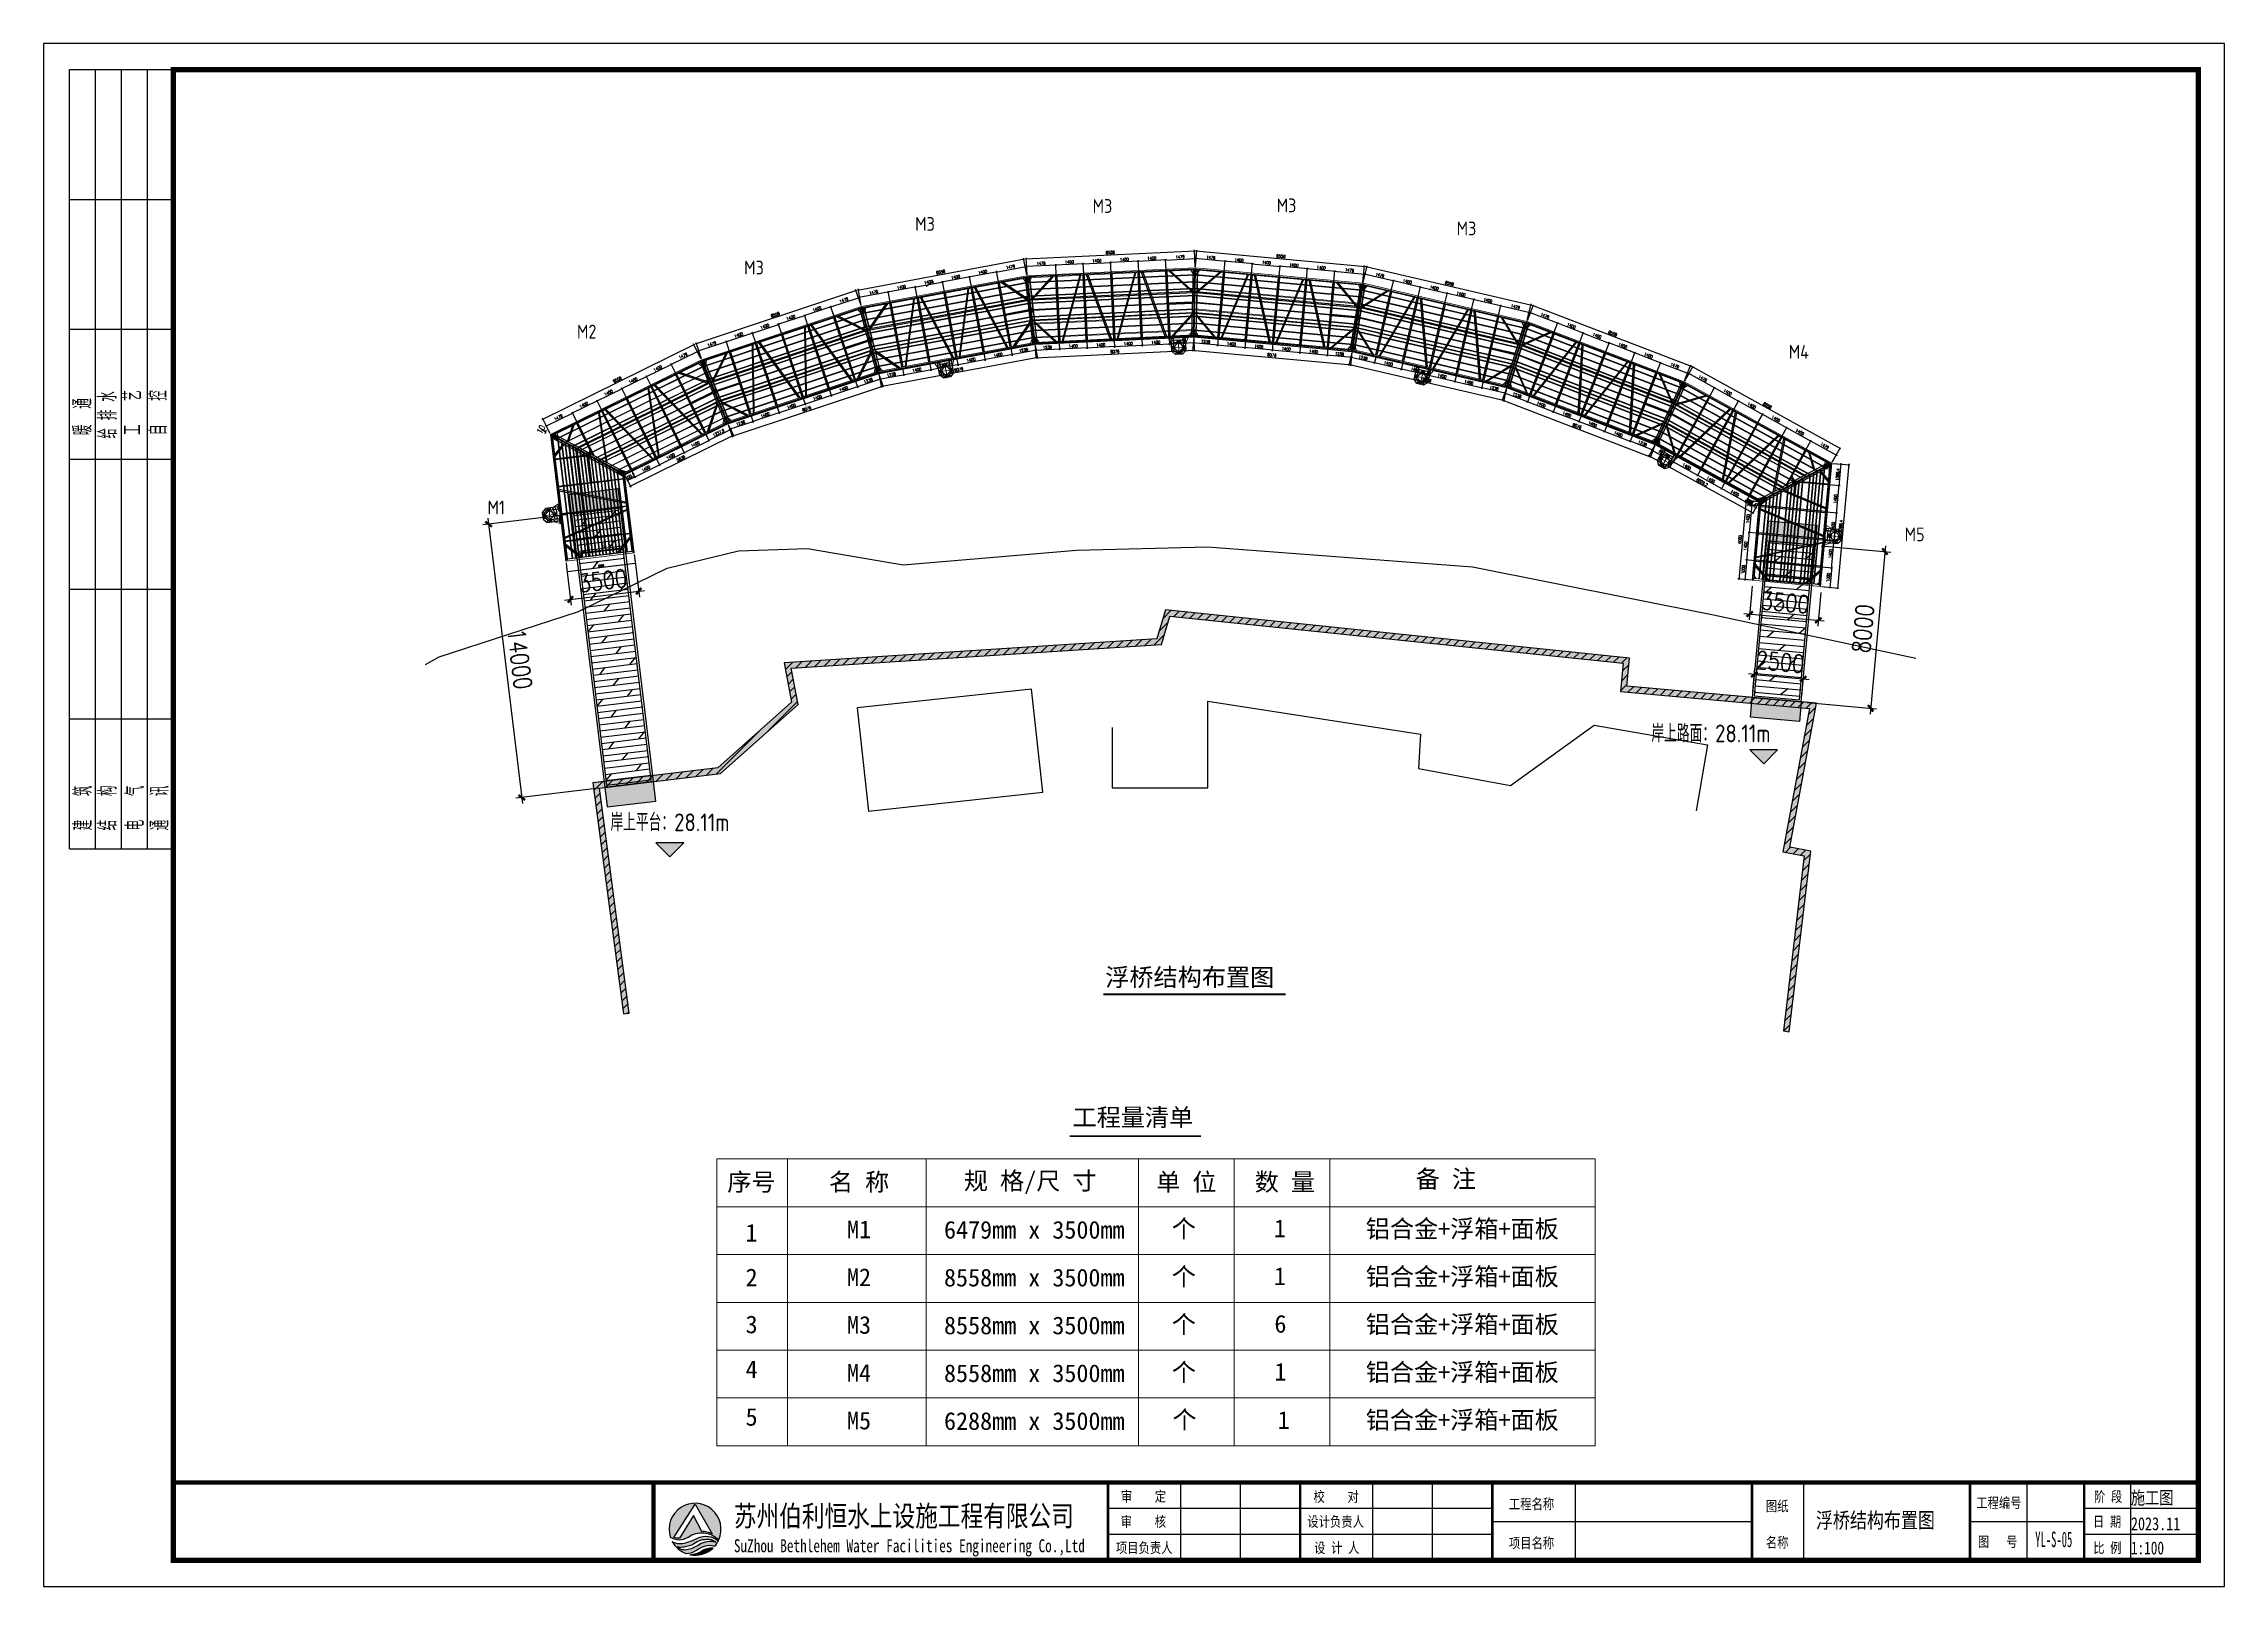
# Model space of a CAD drawing. Extents: x -259369 to -50372, y -155978 to 198088.
# Drawn here: x -218179 to -107259, y -77542 to 894 of the extents above; entities that cross this region are included whole.
import ezdxf
from ezdxf import colors
from ezdxf.entities.mleader import LeaderData, LeaderLine
from ezdxf.enums import TextEntityAlignment as Align
from ezdxf.math import Vec2, Vec3

# ---------------------------------------------------------------- set-up
doc = ezdxf.new("R2010")
doc.units = 0
doc.header["$LTSCALE"] = 1000
doc.header["$MEASUREMENT"] = 0
for name, pattern in [('CENTER', [2, 1.25, -0.25, 0.25, -0.25]), ('DASHED', [0.75, 0.5, -0.25]), ('HIDDEN', [0.375, 0.25, -0.125])]:
    doc.linetypes.add(name, pattern=pattern)
for name, color, linetype in [('PUB_DIM', 3, 'Continuous'), ('PUB_TEXT', 7, 'Continuous'), ('主框型材', 4, 'Continuous'), ('卡槽', 242, 'Continuous'), ('抱桩器', 255, 'Continuous'), ('标注', 9, 'Continuous'), ('浮箱U槽', 5, 'Continuous'), ('连接端梁', 130, 'Continuous'), ('铝合金', 7, 'Continuous'), ('铝横梁', 220, 'Continuous')]:
    doc.layers.add(name, color=color, linetype=linetype)
for name, color, linetype, lineweight in [('加强板', 140, 'Continuous', 18), ('导框型材', 2, 'Continuous', 18), ('文本', 3, 'Continuous', 13), ('橡胶块', 30, 'Continuous', 9), ('结构', 52, 'Continuous', 18), ('虚线', 8, 'Continuous', 0), ('轮子座', 7, 'Continuous', 9), ('铝主梁', 3, 'Continuous', 9), ('铝龙骨', 7, 'Continuous', 9)]:
    doc.layers.add(name, color=color, linetype=linetype, lineweight=lineweight)
doc.styles.add('-宋体', font='', dxfattribs={"width": 0.8})
doc.styles.add('_TCH_DIM', font='SIMPLEX.shx', dxfattribs={"bigfont": 'hztxt.shx'})
doc.styles.add('_TCH_DIM_T3', font='SIMPLEX.shx', dxfattribs={"width": 0.705882, "bigfont": 'hztxt.shx'})
doc.styles.add('HZTXT', font='txtw.shx', dxfattribs={"width": 0.8, "bigfont": 'hztxtw.shx'})
doc.styles.get("Standard").update_dxf_attribs({"font": 'gbenor.shx', "bigfont": 'gbcbig.shx'})
doc.styles.add('STANDARD_T3', font='simplex.shx', dxfattribs={"width": 0.7, "bigfont": 'hztxt.shx'})
doc.styles.add('图框', font='')
doc.styles.add('宋体', font='')
doc.styles.add('黑体', font='simhei.ttf', dxfattribs={"width": 0.8})
doc.styles.get('-宋体').set_extended_font_data('SimSun')
doc.styles.get('图框').set_extended_font_data('SimSun')
doc.styles.get('宋体').set_extended_font_data('SimSun')
doc.dimstyles.new('_TCH_ARCH&&100', dxfattribs={"dimtxt": 297.5, "dimasz": 100, "dimexe": 250, "dimexo": 300, "dimgap": 126.25, "dimtad": 1, "dimdec": 0, "dimzin": 0, "dimdsep": 46, "dimtxsty": '_TCH_DIM_T3', "dimblk": 'ARCHTICK', "dimcen": 0.09, "dimclrt": 7, "dimazin": 2, "dimtfac": 1, "dimtdec": 0, "dimtix": 1, "dimtmove": 2, "dimatfit": 3, "dimfxl": 0, "dimtolj": 1, "dimtzin": 0, "dimarcsym": 0})
doc.dimstyles.new('DIM-10', dxfattribs={"dimscale": 10, "dimtxt": 2, "dimasz": 1, "dimexe": 1, "dimexo": 1, "dimgap": 0.5, "dimtad": 0, "dimdec": 1, "dimrnd": 0.0005, "dimzin": 9, "dimdsep": 46, "dimtxsty": 'Standard', "dimblk": 'ARCHTICK', "dimcen": 0, "dimdle": 1, "dimclrd": 252, "dimclre": 252, "dimclrt": 6, "dimazin": 2, "dimtfac": 1, "dimtdec": 1, "dimtix": 1, "dimtofl": 0, "dimtmove": 2, "dimatfit": 3, "dimldrblk": 'ARCHTICK', "dimfxl": 0, "dimarcsym": 0})
doc.dimstyles.new('DIM-300', dxfattribs={"dimscale": 300, "dimtxt": 3, "dimasz": 1, "dimexe": 1, "dimexo": 1, "dimgap": 1, "dimtad": 1, "dimdec": 0, "dimdsep": 46, "dimtxsty": 'HZTXT', "dimblk": 'ARCHTICK', "dimcen": 0, "dimdle": 1, "dimclrd": 9, "dimclre": 9, "dimclrt": 2, "dimadec": 1, "dimazin": 0, "dimtfac": 1, "dimtdec": 0, "dimtix": 1, "dimtmove": 2, "dimatfit": 3, "dimldrblk": 'ARCHTICK', "dimfxl": 0, "dimtolj": 1, "dimtzin": 0, "dimarcsym": 0})
doc.dimstyles.new('DIM-50', dxfattribs={"dimscale": 50, "dimtxt": 3, "dimasz": 1, "dimexe": 1, "dimexo": 1, "dimgap": 1, "dimtad": 1, "dimdec": 1, "dimdsep": 46, "dimtxsty": 'HZTXT', "dimblk": 'OBLIQUE', "dimblk1": 'ARCHTICK', "dimblk2": 'OBLIQUE', "dimcen": 0, "dimdle": 1, "dimclrd": 9, "dimclre": 9, "dimclrt": 2, "dimadec": 1, "dimazin": 0, "dimtfac": 1, "dimtdec": 1, "dimtix": 1, "dimtmove": 2, "dimatfit": 3, "dimldrblk": 'OBLIQUE', "dimfxl": 0, "dimtolj": 1, "dimtzin": 0, "dimarcsym": 0})
doc.dimstyles.new('W&&30', dxfattribs={"dimtxt": 105, "dimasz": 30, "dimexe": 75, "dimexo": 90, "dimgap": 30, "dimtad": 1, "dimdec": 0, "dimzin": 0, "dimdsep": 46, "dimtxsty": 'STANDARD_T3', "dimcen": 0.09, "dimclrd": 1, "dimclre": 1, "dimclrt": 7, "dimazin": 2, "dimtfac": 1, "dimtdec": 0, "dimtix": 1, "dimtmove": 2, "dimatfit": 3, "dimfxl": 0, "dimtolj": 1, "dimtzin": 0, "dimarcsym": 0})
pattern_1 = [(0, (1212.185, -561.11), (6.35, 12.7), [0, -12.7])]

# ---------------------------------------------------------------- blocks, each defined once
blk = doc.blocks.new('$TITLEBLK$00000187')
h = blk.add_hatch(color=140)
h.dxf.hatch_style = 1
h.paths.add_polyline_path([(-294.3, 4.5, 0.294083), (-290.89, 4.48, -0.363756), (-284.97, 3.96, 1.450144)])
h.paths.add_polyline_path([(-289.53, 10.8), (-286.23, 5.12, 0.101723), (-288.23, 5.58), (-289.84, 8.66), (-292.52, 4.26, -0.081837), (-293.64, 4.38)], flags=16)
h = blk.add_hatch(color=174)
h.paths.add_polyline_path([(-285.05, 3.78, 0.296692), (-289.05, 4.29, -0.04264), (-291.3, 3.4, -0.209747), (-293.92, 3.62, 0.179915), (-291.3, 1.33, 0.169783), (-289.28, 1.97, -0.05744), (-287.69, 2.74, -0.214092), (-285.77, 2.71, 0.064571)])
h.paths.add_polyline_path([(-288.71, 3.03, -0.084014), (-290.89, 2.08, -0.271733), (-292.96, 2.61, 0.071966), (-291.58, 2.64, 0.098278), (-289.75, 3.23, -0.072406), (-288.51, 3.9, -0.088156), (-286.96, 4.07, -0.181988), (-285.56, 3.48, 0.206106)], flags=16)
blk.add_hatch(color=174).paths.add_polyline_path([(-286.08, 2.39, 0.189728), (-288.25, 1.81, -0.126537), (-290.52, 1.1, 0.245013)])
for p, q in [((-196, 0), (-196, 15)), ((-184.5, 0), (-184.5, 15)), ((-159, 0), (-159, 15)), ((-147.5, 0), (-147.5, 15)), ((-120, 0), (-120, 15)), ((-76, 0), (-76, 15)), ((-33, 0), (-33, 15)), ((-13, 0), (-13, 15)), ((0, 0), (0, 15)), ((-136, 10), (-210, 10)), ((0, 10), (-22, 10)), ((-136, 5), (-210, 5)), ((-136, 7.5), (-86, 7.5)), ((-44, 7.5), (-22, 7.5)), ((0, 5), (-22, 5))]:
    blk.add_line(p, q)
for points, const_width in [([(-297.54, 0), (-297.54, 15), (0, 15)], 0.8), ([(-210, 0), (-210, 15)], 0.5), ([(-173, 0), (-173, 15)], 0.5), ([(-136, 0), (-136, 15)], 0.5), ([(-86, 0), (-86, 15)], 0.5), ([(-44, 0), (-44, 15)], 0.5), ([(-22, 0), (-22, 15)], 0.5)]:
    blk.add_lwpolyline(points, dxfattribs=dict(const_width=const_width))
for points in [[(-294.3, 4.5, 0.294083), (-290.89, 4.48, -0.363756), (-284.97, 3.96, 1.450144)], [(-293.64, 4.38), (-289.53, 10.8), (-286.23, 5.12, 0.101723), (-288.23, 5.58), (-289.84, 8.66), (-292.52, 4.26, -0.081837)]]:
    blk.add_lwpolyline(points, format="xyb", close=True)
for points in [[(-293.92, 3.62, 0.209747), (-291.3, 3.4, 0.04264), (-289.05, 4.29, -0.296692), (-285.05, 3.78)], [(-292.96, 2.61, 0.071966), (-291.58, 2.64, 0.098278), (-289.75, 3.23, -0.072406), (-288.51, 3.9, -0.088156), (-286.96, 4.07, -0.181988), (-285.56, 3.48, 0.206106), (-288.71, 3.03, -0.084014), (-290.89, 2.08, -0.271733), (-292.96, 2.61)], [(-291.3, 1.33, 0.169783), (-289.28, 1.97, -0.05744), (-287.69, 2.74, -0.214092), (-285.77, 2.71, -0.214092)], [(-290.52, 1.1, 0.126537), (-288.25, 1.81, -0.189728), (-286.08, 2.39, -0.189728)]]:
    blk.add_lwpolyline(points, format="xyb")
for start, end in [(208.4706, 249.2676), (258.5751, 313.6432), (318.8384, 333.6165)]:
    blk.add_arc((-289.53, 6), 5, start, end)
at = {"style": '图框'}
for s, height, width, p in [('审    定', 2, 0.8, (-207.53, 11.34)), ('校    对', 2, 0.8, (-170.43, 11.27)), ('阶 段', 2, 0.8, (-20.12, 11.27)), ('苏州伯利恒水上设施工程有限公司', 4, 0.8, (-282.06, 6.56)), ('审    核', 2, 0.8, (-207.55, 6.48)), ('设计负责人', 2, 0.8, (-171.62, 6.48)), ('工程名称', 2, 0.8, (-132.8, 9.86)), ('图纸', 2, 0.8, (-83.31, 9.46)), ('工程编号', 2, 0.8, (-42.79, 10.08)), ('日 期', 2, 0.8, (-20.31, 6.48)), ('SuZhou Bethlehem Water Facilities Engineering Co.,Ltd ', 2.5, 0.75, (-282.06, 1.57)), ('项目名称', 2, 0.8, (-132.8, 2.36)), ('名称', 2, 0.8, (-83.31, 2.46)), ('图   号', 2, 0.8, (-42.46, 2.6)), ('项目负责人', 2, 0.8, (-208.49, 1.42)), ('设 计 人', 2, 0.8, (-170.33, 1.42)), ('比 例', 2, 0.8, (-20.27, 1.42))]:
    blk.add_text(s, height=height, dxfattribs=dict(at, width=width)).set_placement(p)
for tag, p in [('审定人', (-193.68, 10.95)), ('校对', (-155.51, 10.92)), ('审核人', (-193.68, 6.03)), ('设计负责人', (-158.64, 6.23)), ('项目负责人', (-195.69, 1.11)), ('设计人', (-156.48, 1.18))]:
    blk.add_attdef(tag, p, '', height=3)
for tag, p, height, style, width in [('工程名称', (-115.66, 9.53), 3, '-宋体', 0.8), ('阶段', (-12.96, 10.81), 2.5, '黑体', 0.8), ('图名', (-73.67, 6.22), 3, '-宋体', 0.8), ('日期', (-12.96, 5.8), 2.5, '黑体', 0.8), ('项目名称', (-115.65, 1.97), 3, '-宋体', 0.8), ('图号', (-31.44, 2.55), 3, '_TCH_DIM', 0.7), ('比例', (-12.96, 1.14), 2.5, '黑体', 0.8)]:
    blk.add_attdef(tag, p, '', height=height, dxfattribs=dict(style=style, width=width))
blk = doc.blocks.new('$TITLEBLK$00000095')
for p, q in [((-150, 20), (-150, 0)), ((-150, 20), (0, 20)), ((-125, 20), (-125, 0)), ((-100, 20), (-100, 0)), ((-75, 20), (-75, 0)), ((-75, 20), (-75, 0)), ((-50, 20), (-50, 0)), ((-25, 20), (-25, 0)), ((0, 20), (0, 0)), ((-150, 15), (-75, 15)), ((-75, 15), (0, 15)), ((-150, 10), (-75, 10)), ((-75, 10), (0, 10)), ((-150, 5), (-75, 5)), ((-75, 5), (0, 5))]:
    blk.add_line(p, q)
at = {"width": 0.8}
for s, p in [('建   筑', (-146.45, 15.65)), ('暖  通', (-70.35, 15.73)), ('结   构', (-146.45, 10.91)), ('给 排 水', (-71.03, 10.9)), ('电   气', (-146.45, 5.65)), ('工   艺', (-70.35, 6.13)), ('通   讯', (-146.45, 0.88)), ('自   控', (-70.35, 1.24))]:
    blk.add_text(s, height=3.509, dxfattribs=at).set_placement(p)
blk = doc.blocks.new('rgthtyjyuk')
blk.add_lwpolyline([(0, 0), (420, 0), (420, 297), (0, 297)], close=True)
at = {"const_width": 1}
blk.add_lwpolyline([(25, 5), (415, 5), (415, 292), (25, 292)], close=True, dxfattribs=at)
at = {"const_width": 0.8}
blk.add_lwpolyline([(415, 20), (25, 20)], dxfattribs=at)
at = {"rotation": 90}
blk.add_blockref('$TITLEBLK$00000095', (25, 292), dxfattribs=at)
blk = doc.blocks.new('thwerg')
at = {"linetype": 'Continuous'}
h = blk.add_hatch(dxfattribs=at)
h.set_pattern_fill('AR-CONC', color=252, scale=5)
h.set_pattern_definition([(50, (0, 0), (910.9233, -79.6954), [95.25, -1047.75]), (355, (0, 0), (-176.217, 955.284), [76.2, -838.203]), (100.45144, (75.9, -6.6), (734.7062, 875.5888), [80.95, -890.451]), (46.1842, (0, 254), (1355.395, -210.2116), [142.875, -1571.625]), (96.63556, (113, 236.5), (1187.021, 1237.131), [121.425, -1335.678]), (351.18415, (0, 254), (1187.021, 1237.131), [114.3, -1257.299]), (21, (127, 190.5), (758.072, -511.326), [95.25, -1047.75]), (326, (127, 190.5), (309.01, 920.94), [76.2, -838.2]), (71.45144, (190.2, 147.9), (1067.082, 409.614), [80.95, -890.4497]), (37.5, (0, 0), (15.443, 422.7752), [0, -828.04, 0, -850.9, 0, -841.375]), (7.5, (0, 0), (334.0983, 500.9029), [0, -485.14, 0, -808.99, 0, -320.675]), (327.5, (-283.2, 0), (677.953, -28.6437), [0, -317.5, 0, -990.6, 0, -1314.45]), (317.5, (-410.2, 0), (740.646, 127.1325), [0, -412.75, 0, -657.86, 0, -933.45])])
h.paths.add_polyline_path([(125890, -32795), (125541, -30956), (144375, -29749), (144792, -28301), (167849, -30703), (167718, -32134), (177330, -33007), (175981, -40288), (177064, -40496), (176008, -49398), (176306, -49434), (177395, -40254), (176330, -40050), (177685, -32738), (168044, -31863), (168175, -30435), (144574, -27977), (144145, -29463), (125184, -30678), (125563, -32683), (121810, -36014), (115445, -36787), (117010, -48533), (117307, -48493), (115782, -37048), (121939, -36301)])
h = blk.add_hatch(dxfattribs=at)
h.set_pattern_fill('ANSI31', color=252, scale=100)
h.set_pattern_definition([(45, (0, 0), (-224.5064, 224.5064), [])])
h.paths.add_polyline_path([(144375, -29749), (144792, -28301), (167849, -30703), (167718, -32134), (177330, -33007), (175981, -40288), (177064, -40496), (176008, -49398), (176306, -49434), (177395, -40254), (176330, -40050), (177685, -32738), (168044, -31863), (168175, -30435), (144574, -27977), (144145, -29463), (125184, -30678), (125563, -32683), (121810, -36014), (115445, -36787), (117010, -48533), (117307, -48493), (115782, -37048), (121939, -36301), (125890, -32795), (125541, -30956)])
at = {"color": 252, "linetype": 'Continuous', "elevation": -32017, "flags": 128}
blk.add_lwpolyline([(106933, -30769), (107635, -30369), (114725, -28078), (119240, -25868), (122867, -24992), (126369, -24863), (131244, -25695), (140044, -24946), (146723, -24787), (160192, -25793), (172447, -28232), (182746, -30446)], dxfattribs=at)
at = {"color": 252, "linetype": 'Continuous', "flags": 128}
for points, elevation in [([(117307, -48493), (115782, -37048), (121939, -36301), (125890, -32795), (125541, -30956), (144375, -29749), (144792, -28301), (167849, -30703), (167718, -32134), (177330, -33007), (175981, -40288), (177064, -40496), (176008, -49398), (176306, -49434), (177395, -40254), (176330, -40050), (177685, -32738), (168044, -31863), (168175, -30435), (144574, -27977), (144145, -29463), (125184, -30678), (125563, -32683), (121810, -36014), (115445, -36787), (117010, -48533)], -2496), ([(128902, -32969), (129469, -38215), (138338, -37256), (137771, -32010), (128902, -32969)], -32017)]:
    blk.add_lwpolyline(points, close=True, dxfattribs=dict(at, elevation=elevation))
blk.add_lwpolyline([(141861, -33967), (141860, -37038), (146732, -37038), (146732, -32622), (157554, -34310), (157440, -36052), (162121, -36914), (166389, -33855), (172143, -34842), (171563, -38202)], dxfattribs=at)
blk = doc.blocks.new('3x10')
h = blk.add_hatch()
h.set_pattern_fill('ACAD_ISO07W100', color=252, scale=20, angle=90)
h.set_pattern_definition([(90, (0, 0), (-100, 6e-15), [10, -60])])
h.paths.add_polyline_path([(925837, 2496349), (924837, 2496348), (924837, 2493849), (925837, 2493849)])
h.paths.add_polyline_path([(934837, 2496349), (933837, 2496349), (933837, 2493849), (934837, 2493849)])
h = blk.add_hatch()
h.set_pattern_fill('DOLMIT', color=252, scale=50, angle=90)
h.set_pattern_definition([(90, (0, 0), (-317.5, 2e-14), []), (135, (0, 0), (-634.99957, -634.99957), [449.0128, -898.0256])])
h.paths.add_polyline_path([(933737, 2496249), (925937, 2496249), (925937, 2493949), (933737, 2493949)])
at = {"color": 1}
for points in [[(925837, 2496349), (925837, 2493849), (924837, 2493849), (924837, 2496348)], [(933837, 2496349), (933837, 2493849), (934837, 2493849), (934837, 2496349)]]:
    blk.add_lwpolyline(points, close=True, dxfattribs=at)
at = {"layer": '抱桩器', "color": 1}
for points in [[(925837, 2493849), (933837, 2493849), (933837, 2496349), (925837, 2496349)], [(925937, 2493949), (933737, 2493949), (933737, 2496249), (925937, 2496249)]]:
    blk.add_lwpolyline(points, close=True, dxfattribs=at)
blk = doc.blocks.new('_ArchTick')
at = {"color": 0, "linetype": 'ByBlock', "const_width": 0.4}
blk.add_lwpolyline([(-0.5, -0.5), (0.5, 0.5)], dxfattribs=at)
blk = doc.blocks.new('*D501')
at = {"color": 9, "lineweight": -2, "transparency": 16777216}
for p, q in [((-131249, -32051), (-131142, -30877)), ((-131169, -31176), (-131468, -31148)), ((-131169, -31176), (-128680, -31402)), ((-128759, -32277), (-128652, -31103)), ((-128680, -31402), (-128381, -31429))]:
    blk.add_line(p, q, dxfattribs=at)
at = {"layer": 'Defpoints', "color": 0, "transparency": 16777216}
for p in [(-128680, -31402), (-131276, -32349, 29521), (-128786, -32576, 29521)]:
    blk.add_point(p, dxfattribs=at)
at = {"color": 9, "lineweight": -2, "transparency": 16777216, "xscale": 300, "yscale": 300, "zscale": 300}
for p, rotation in [((-131169, -31176), 354.8075966638556), ((-128680, -31402), 174.8075966638557)]:
    blk.add_blockref('_ArchTick', p, dxfattribs=dict(at, rotation=rotation))
at = {"color": 2, "transparency": 16777216, "insert": (-129857, -30542), "char_height": 900, "attachment_point": 5, "rotation": 354.8076, "style": 'HZTXT'}
blk.add_mtext('\\A1;2500', dxfattribs=at)
blk = doc.blocks.new('*D502')
at = {"color": 9, "lineweight": -2, "transparency": 16777216}
for p, q in [((-127763, -24636), (-124227, -24957)), ((-124499, -24631), (-125277, -33196)), ((-128487, -32603), (-124951, -32924))]:
    blk.add_line(p, q, dxfattribs=at)
at = {"layer": 'Defpoints', "color": 0, "transparency": 16777216}
for p in [(-128062, -24608, 29521), (-128786, -32576, 29521), (-125250, -32897)]:
    blk.add_point(p, dxfattribs=at)
at = {"color": 9, "lineweight": -2, "transparency": 16777216, "xscale": 300, "yscale": 300, "zscale": 300}
for p, rotation in [((-124526, -24930), 84.80759666385475), ((-125250, -32897), 264.8075966638548)]:
    blk.add_blockref('_ArchTick', p, dxfattribs=dict(at, rotation=rotation))
at = {"color": 2, "transparency": 16777216, "insert": (-125635, -28845), "char_height": 900, "attachment_point": 5, "rotation": 84.8076, "style": 'HZTXT'}
blk.add_mtext('\\A1;8000', dxfattribs=at)
blk = doc.blocks.new('*D499')
at = {"color": 9, "lineweight": -2, "transparency": 16777216}
for p, q in [((-188110, -25292), (-187873, -27242)), ((-191584, -25714), (-191347, -27663)), ((-191681, -27402), (-187611, -26908))]:
    blk.add_line(p, q, dxfattribs=at)
at = {"layer": 'Defpoints', "color": 0, "transparency": 16777216}
for p in [(-191620, -25416, 29521), (-188146, -24994, 29521), (-187909, -26944)]:
    blk.add_point(p, dxfattribs=at)
at = {"color": 9, "lineweight": -2, "transparency": 16777216, "xscale": 300, "yscale": 300, "zscale": 300}
for p, rotation in [((-191384, -27365), 186.9186247879407), ((-187909, -26944), 6.9186247879407)]:
    blk.add_blockref('_ArchTick', p, dxfattribs=dict(at, rotation=rotation))
at = {"color": 2, "transparency": 16777216, "insert": (-189737, -26410), "char_height": 900, "attachment_point": 5, "rotation": 6.91862, "style": 'HZTXT'}
blk.add_mtext('\\A1;3500', dxfattribs=at)
blk = doc.blocks.new('GW-2.5x15m')
h = blk.add_hatch()
h.set_pattern_fill('DOTS', color=256, scale=50)
h.set_pattern_definition([(0, (0, 0), (39.6875, 79.375), [0, -79.375])])
h.paths.add_polyline_path([(120532, 62849), (119532, 62849), (119532, 60349), (120532, 60349)])
h.paths.add_polyline_path([(135532, 62849), (134532, 62849), (134532, 60349), (135532, 60349)])
h = blk.add_hatch()
h.set_pattern_fill('DOLMIT', color=252, scale=50, angle=89.99911)
h.set_pattern_definition([(89.999106, (-806344.56, -2433484.9), (-317.5, 0.004954), []), (134.999106, (-806344.6, -2433484.9), (-635.00947, -634.98966), [449.0128, -898.0256])])
edge = h.paths.add_edge_path()
edge.add_line((134432, 62749), (120632, 62749))
edge.add_line((120632, 62749), (120632, 60449))
edge.add_line((119632, 60449), (134432, 60449))
edge.add_line((134432, 60449), (134432, 62749))
at = {"color": 1}
for points in [[(120532, 62849), (120532, 60349), (119532, 60349), (119532, 62849)], [(134532, 62849), (134532, 60349), (135532, 60349), (135532, 62849)]]:
    blk.add_lwpolyline(points, close=True, dxfattribs=at)
at = {"layer": '抱桩器', "color": 1}
for points in [[(120532, 60349), (134532, 60349), (134532, 62849), (120532, 62849)], [(120632, 60449), (134432, 60449), (134432, 62749), (120632, 62749)]]:
    blk.add_lwpolyline(points, close=True, dxfattribs=at)
blk = doc.blocks.new('*D503')
at = {"color": 9, "lineweight": -2, "transparency": 16777216}
for p, q in [((-191625, -23061), (-195845, -23573)), ((-195583, -23239), (-193825, -37732)), ((-189938, -36959), (-194159, -37471))]:
    blk.add_line(p, q, dxfattribs=at)
at = {"layer": 'Defpoints', "color": 0, "transparency": 16777216}
for p in [(-191327, -23024, 29521), (-193861, -37435), (-189641, -36922, 29521)]:
    blk.add_point(p, dxfattribs=at)
at = {"color": 9, "lineweight": -2, "transparency": 16777216, "xscale": 300, "yscale": 300, "zscale": 300}
for p, rotation in [((-195547, -23536), 96.9173732974758), ((-193861, -37435), 276.9173732974758)]:
    blk.add_blockref('_ArchTick', p, dxfattribs=dict(at, rotation=rotation))
at = {"color": 2, "transparency": 16777216, "insert": (-193960, -30395), "char_height": 900, "attachment_point": 5, "rotation": 276.91737, "style": 'HZTXT'}
blk.add_mtext('\\A1;14000', dxfattribs=at)
blk = doc.blocks.new('橡胶块')
h = blk.add_hatch()
h.set_pattern_fill('ANSI36', color=2, scale=2)
h.set_pattern_definition([(45, (0, 0), (3.3676, 12.34785), [15.875, -3.175, 0, -3.175])])
h.paths.add_polyline_path([(0, 70, 0.4142135624), (-10, 80), (-180, 80, 0.4142135624), (-190, 70), (-190, -70, 0.4142135624), (-180, -80), (-10, -80, 0.4142135624), (0, -70)])
h.paths.add_polyline_path([(-166.93, 50, -1), (-153.07, 50, -1)], flags=16)
h.paths.add_polyline_path([(-153.07, -50, -1), (-166.93, -50, -1)], flags=16)
h.paths.add_polyline_path([(-36.93, 50, -1), (-23.07, 50, -1)], flags=16)
h.paths.add_polyline_path([(-23.07, -50, -1), (-36.93, -50, -1)], flags=16)
at = {"layer": '橡胶块', "color": 1, "linetype": 'CENTER', "ltscale": 0.36}
for p, q in [((-167.623, 50), (-152.377, 50)), ((-160, 42.377), (-160, 57.623)), ((-22.377, 50), (-37.623, 50)), ((-30, 42.377), (-30, 57.623)), ((-167.623, -50), (-152.377, -50)), ((-160, -42.377), (-160, -57.623)), ((-22.377, -50), (-37.623, -50)), ((-30, -42.377), (-30, -57.623))]:
    blk.add_line(p, q, dxfattribs=at)
at = {"layer": '橡胶块', "color": 2}
blk.add_lwpolyline([(0, 70), (0, -70, -0.4142135624), (-10, -80), (-180, -80, -0.4142135624), (-190, -70), (-190, 70, -0.4142135624), (-180, 80), (-10, 80, -0.4142135624)], format="xyb", close=True, dxfattribs=at)
at = {"layer": '橡胶块', "color": 5}
for centre in [(-160, 50), (-30, 50), (-160, -50), (-30, -50)]:
    blk.add_circle(centre, 6.93, dxfattribs=at)
blk = doc.blocks.new('*D500')
at = {"color": 9, "lineweight": -2, "transparency": 16777216}
for p, q in [((-131271, -26686), (-131428, -28405)), ((-127786, -27003), (-127942, -28723)), ((-131699, -28079), (-127616, -28451))]:
    blk.add_line(p, q, dxfattribs=at)
at = {"layer": 'Defpoints', "color": 0, "transparency": 16777216}
for p in [(-131244, -26387, 29521), (-127758, -26704, 29521), (-127915, -28424)]:
    blk.add_point(p, dxfattribs=at)
at = {"color": 9, "lineweight": -2, "transparency": 16777216, "xscale": 300, "yscale": 300, "zscale": 300}
for p, rotation in [((-131401, -28107), 174.7980248320217), ((-127915, -28424), 354.7980248320216)]:
    blk.add_blockref('_ArchTick', p, dxfattribs=dict(at, rotation=rotation))
at = {"color": 2, "transparency": 16777216, "insert": (-129590, -27518), "char_height": 900, "attachment_point": 5, "rotation": 354.79802, "style": 'HZTXT'}
blk.add_mtext('\\A1;3500', dxfattribs=at)
blk = doc.blocks.new('橡胶块200x200x60')
h = blk.add_hatch()
h.set_pattern_fill('ANSI32', color=256, scale=10)
h.set_pattern_definition([(45, (0, 0), (-33.67596, 33.67596), []), (45, (22.45, 0), (-33.67596, 33.67596), [])])
h.paths.add_polyline_path([(25488, 88551), (25688, 88551), (25688, 88751), (25488, 88751)])
blk.add_lwpolyline([(25488, 88551), (25688, 88551), (25688, 88751), (25488, 88751)], close=True)
for points in [[(25513, 88716), (25533, 88716)], [(25513, 88586), (25533, 88586)], [(25523, 88726), (25523, 88706)], [(25523, 88576), (25523, 88596)], [(25663, 88716), (25643, 88716)], [(25663, 88586), (25643, 88586)], [(25653, 88726), (25653, 88706)], [(25653, 88576), (25653, 88596)]]:
    blk.add_lwpolyline(points)
for centre, radius in [((25523, 88716), 10), ((25523, 88586), 10), ((25523, 88716), 8), ((25523, 88586), 8), ((25653, 88716), 10), ((25653, 88586), 10), ((25653, 88716), 8), ((25653, 88586), 8)]:
    blk.add_circle(centre, radius)
blk = doc.blocks.new('*U362')
h = blk.add_hatch()
h.set_pattern_fill('DOTS', color=256, scale=8)
h.set_pattern_definition(pattern_1)
h.paths.add_polyline_path([(64, 50, 0.4142135624), (54, 60), (-11, 60, 0.4142135624), (-21, 50), (-21, -50, 0.4142135624), (-11, -60), (54, -60, 0.4142135624), (64, -50)])
at = {"layer": '导框型材', "color": 0, "linetype": 'Continuous'}
for p, q in [((-64, 63.508929), (-64, 75.5)), ((-64, 75.5), (-63.389317, 75.5)), ((-64, -63.50893), (-64, 63.508929)), ((-7.891644, 75.5), (-63.389317, 75.5)), ((-63.389317, 75.5), (-63.389317, 64.5)), ((-63.389317, 64.5), (-7.891644, 64.5)), ((-62, 77.5), (-6.502327, 77.5)), ((-62, 62.5), (-62, -62.5)), ((-6.502327, 62.5), (-62, 62.5)), ((-2.965328, 75.5), (-7.891644, 75.5)), ((-7.891644, 75.5), (-7.891644, 64.5)), ((-7.891644, 64.5), (-2.965328, 64.5)), ((-6.502327, 77.5), (-1.08338, 77.5)), ((-1.08338, 62.5), (-6.502327, 62.5)), ((47.5, 75.5), (-2.965328, 75.5)), ((-2.965328, 64.5), (-2.965328, 75.5)), ((47.5, 64.5), (-2.965328, 64.5)), ((-1.08338, 77.5), (45.5, 77.5)), ((45.5, 62.5), (-1.08338, 62.5)), ((31, 62.498484), (31, 60)), ((47.5, 64.5), (47.5, 75.5)), ((-64, -63.78066), (-64, -63.500287)), ((-64, -75.5), (-64, -63.78066)), ((-64, -75.5), (-63.389317, -75.5)), ((-63.389317, -64.5), (-63.389317, -75.5)), ((-7.891644, -64.5), (-63.389317, -64.5)), ((-63.389317, -75.5), (-7.891644, -75.5)), ((-62, -62.5), (-6.502327, -62.5)), ((-6.502327, -77.5), (-62, -77.5)), ((-2.965328, -64.5), (-7.891644, -64.5)), ((-7.891644, -75.5), (-7.891644, -64.5)), ((-7.891644, -75.5), (-2.965328, -75.5)), ((-6.502327, -62.5), (-1.08338, -62.5)), ((-1.08338, -77.5), (-6.502327, -77.5)), ((47.5, -64.5), (-2.965328, -64.5)), ((-2.965328, -64.5), (-2.965328, -75.5)), ((47.5, -75.5), (-2.965328, -75.5)), ((-1.08338, -62.5), (45.5, -62.5)), ((45.5, -77.5), (-1.08338, -77.5)), ((31, -60), (31, -62.498484)), ((47.5, -75.5), (47.5, -64.5))]:
    blk.add_line(p, q, dxfattribs=at)
at = {"layer": '导框型材', "color": 1, "linetype": 'CENTER', "ltscale": 0.28}
for p, q in [((-18.5, 35), (-14.5, 35)), ((-16.5, 37), (-16.5, 33)), ((-18.5, -35), (-14.5, -35)), ((-16.5, -37), (-16.5, -33))]:
    blk.add_line(p, q, dxfattribs=at)
at = {"layer": '导框型材', "color": 1, "linetype": 'CENTER', "ltscale": 0.404352}
for p, q in [((-18.5, 0), (-14.5, 0)), ((-16.5, -2), (-16.5, 2))]:
    blk.add_line(p, q, dxfattribs=at)
at = {"layer": '导框型材', "color": 1, "linetype": 'CENTER', "ltscale": 0.1}
for p, q in [((18.75, 70), (24.25, 70)), ((21.5, 67.25), (21.5, 72.75)), ((18.75, -70), (24.25, -70)), ((21.5, -72.75), (21.5, -67.25))]:
    blk.add_line(p, q, dxfattribs=at)
at = {"layer": '导框型材', "color": 0}
blk.add_lwpolyline([(-11, 60), (54, 60, -0.4142135624), (64, 50), (64, -50, -0.4142135624), (54, -60), (-11, -60, -0.4142135624), (-21, -50), (-21, 50, -0.4142135624)], format="xyb", close=True, dxfattribs=at)
for centre in [(21.5, 70), (21.5, -70)]:
    blk.add_circle(centre, 2.5, dxfattribs=at)
at = {"layer": '导框型材', "color": 0, "linetype": 'Continuous', "extrusion": (0, 0, -1)}
for centre, start, end in [((62, 75.5), 0, 90), ((62, 64.5), 270, 0), ((62, -64.5), 0, 90), ((62, -75.5), 270, 0)]:
    blk.add_arc(centre, 2, start, end, dxfattribs=at)
at = {"layer": '导框型材', "color": 0, "linetype": 'Continuous', "extrusion": (1.22461e-16, 0, -1)}
blk.add_arc((16.5, 35), 7, 310.0052008841, 49.9947991159, dxfattribs=at)
at = {"layer": '导框型材', "color": 0, "linetype": 'Continuous'}
for centre, radius, start, end in [((45.5, 75.5), 2, 0, 90), ((45.5, 64.5), 2, 270, 0), ((-16.5, -35), 7, 130.0052008841, 229.9947991159), ((45.5, -64.5), 2, 0, 90), ((45.5, -75.5), 2, 270, 0)]:
    blk.add_arc(centre, radius, start, end, dxfattribs=at)
for centre, major_axis, ratio, start_param, end_param in [((-62, 75.5), (0, 2), 0.694658, 0, 1.5707963268), ((-6.502327, 75.5), (0, -2), 0.694658, 3.1415926536, 4.7123889804), ((-6.502327, 64.5), (0, 2), 0.694658, 1.5707963268, 3.1415926536), ((-1.08338, 75.5), (0, -2), 0.940974, 3.1415926536, 4.7123889804), ((-1.08338, 64.5), (0, 2), 0.940974, 1.5707963268, 3.1415926536), ((-62, -75.5), (0, 2), 0.694658, 1.5707963268, 3.1415926536), ((-6.502327, -64.5), (0, 2), 0.694658, 0, 1.5707963268), ((-6.502327, -75.5), (0, 2), 0.694658, 1.5707963268, 3.1415926536), ((-1.08338, -64.5), (0, 2), 0.940974, 0, 1.5707963268), ((-1.08338, -75.5), (0, 2), 0.940974, 1.5707963268, 3.1415926536)]:
    blk.add_ellipse(centre, major_axis=major_axis, ratio=ratio, start_param=start_param, end_param=end_param, dxfattribs=at)
at = {"layer": '导框型材', "color": 0, "linetype": 'Continuous', "extrusion": (0, 0, -1)}
for centre, start_param, end_param in [((-62, 64.5), 0, 1.5707963268), ((-62, -64.5), 1.5707963268, 3.1415926536)]:
    blk.add_ellipse(centre, major_axis=(0, -2), ratio=0.694658, start_param=start_param, end_param=end_param, dxfattribs=at)
blk = doc.blocks.new('*U358')
at = {"layer": '轮子座', "color": 0, "linetype": 'ByBlock', "lineweight": -2, "transparency": 16777216}
blk.add_blockref('*U362', (0, 0), dxfattribs=at)
blk = doc.blocks.new('*U359')
h = blk.add_hatch()
h.set_pattern_fill('DOTS', color=256, scale=8)
h.set_pattern_definition(pattern_1)
h.paths.add_polyline_path([(64, 50, 0.4142135624), (54, 60), (-11, 60, 0.4142135624), (-21, 50), (-21, -50, 0.4142135624), (-11, -60), (54, -60, 0.4142135624), (64, -50)])
at = {"layer": '导框型材', "color": 0, "linetype": 'Continuous'}
for p, q in [((-64, 63.508929), (-64, 75.5)), ((-64, 75.5), (-63.389317, 75.5)), ((-64, -63.50893), (-64, 63.508929)), ((-7.891644, 75.5), (-63.389317, 75.5)), ((-63.389317, 75.5), (-63.389317, 64.5)), ((-63.389317, 64.5), (-7.891644, 64.5)), ((-62, 77.5), (-6.502327, 77.5)), ((-62, 62.5), (-62, -62.5)), ((-6.502327, 62.5), (-62, 62.5)), ((-2.965328, 75.5), (-7.891644, 75.5)), ((-7.891644, 75.5), (-7.891644, 64.5)), ((-7.891644, 64.5), (-2.965328, 64.5)), ((-6.502327, 77.5), (-1.08338, 77.5)), ((-1.08338, 62.5), (-6.502327, 62.5)), ((47.5, 75.5), (-2.965328, 75.5)), ((-2.965328, 64.5), (-2.965328, 75.5)), ((47.5, 64.5), (-2.965328, 64.5)), ((-1.08338, 77.5), (45.5, 77.5)), ((45.5, 62.5), (-1.08338, 62.5)), ((31, 62.498484), (31, 60)), ((47.5, 64.5), (47.5, 75.5)), ((-64, -63.78066), (-64, -63.500287)), ((-64, -75.5), (-64, -63.78066)), ((-64, -75.5), (-63.389317, -75.5)), ((-63.389317, -64.5), (-63.389317, -75.5)), ((-7.891644, -64.5), (-63.389317, -64.5)), ((-63.389317, -75.5), (-7.891644, -75.5)), ((-62, -62.5), (-6.502327, -62.5)), ((-6.502327, -77.5), (-62, -77.5)), ((-2.965328, -64.5), (-7.891644, -64.5)), ((-7.891644, -75.5), (-7.891644, -64.5)), ((-7.891644, -75.5), (-2.965328, -75.5)), ((-6.502327, -62.5), (-1.08338, -62.5)), ((-1.08338, -77.5), (-6.502327, -77.5)), ((47.5, -64.5), (-2.965328, -64.5)), ((-2.965328, -64.5), (-2.965328, -75.5)), ((47.5, -75.5), (-2.965328, -75.5)), ((-1.08338, -62.5), (45.5, -62.5)), ((45.5, -77.5), (-1.08338, -77.5)), ((31, -60), (31, -62.498484)), ((47.5, -75.5), (47.5, -64.5))]:
    blk.add_line(p, q, dxfattribs=at)
at = {"layer": '导框型材', "color": 1, "linetype": 'CENTER', "ltscale": 0.28}
for p, q in [((-18.5, 35), (-14.5, 35)), ((-16.5, 37), (-16.5, 33)), ((-18.5, -35), (-14.5, -35)), ((-16.5, -37), (-16.5, -33))]:
    blk.add_line(p, q, dxfattribs=at)
at = {"layer": '导框型材', "color": 1, "linetype": 'CENTER', "ltscale": 0.404352}
for p, q in [((-18.5, 0), (-14.5, 0)), ((-16.5, -2), (-16.5, 2))]:
    blk.add_line(p, q, dxfattribs=at)
at = {"layer": '导框型材', "color": 1, "linetype": 'CENTER', "ltscale": 0.1}
for p, q in [((18.75, 70), (24.25, 70)), ((21.5, 67.25), (21.5, 72.75)), ((18.75, -70), (24.25, -70)), ((21.5, -72.75), (21.5, -67.25))]:
    blk.add_line(p, q, dxfattribs=at)
at = {"layer": '导框型材', "color": 0}
blk.add_lwpolyline([(-11, 60), (54, 60, -0.4142135624), (64, 50), (64, -50, -0.4142135624), (54, -60), (-11, -60, -0.4142135624), (-21, -50), (-21, 50, -0.4142135624)], format="xyb", close=True, dxfattribs=at)
for centre in [(21.5, 70), (21.5, -70)]:
    blk.add_circle(centre, 2.5, dxfattribs=at)
at = {"layer": '导框型材', "color": 0, "linetype": 'Continuous', "extrusion": (0, 0, -1)}
for centre, start, end in [((62, 75.5), 0, 90), ((62, 64.5), 270, 0), ((62, -64.5), 0, 90), ((62, -75.5), 270, 0)]:
    blk.add_arc(centre, 2, start, end, dxfattribs=at)
at = {"layer": '导框型材', "color": 0, "linetype": 'Continuous', "extrusion": (1.22461e-16, 0, -1)}
blk.add_arc((16.5, 35), 7, 310.0052008841, 49.9947991159, dxfattribs=at)
at = {"layer": '导框型材', "color": 0, "linetype": 'Continuous'}
for centre, radius, start, end in [((45.5, 75.5), 2, 0, 90), ((45.5, 64.5), 2, 270, 0), ((-16.5, -35), 7, 130.0052008841, 229.9947991159), ((45.5, -64.5), 2, 0, 90), ((45.5, -75.5), 2, 270, 0)]:
    blk.add_arc(centre, radius, start, end, dxfattribs=at)
for centre, major_axis, ratio, start_param, end_param in [((-62, 75.5), (0, 2), 0.694658, 0, 1.5707963268), ((-6.502327, 75.5), (0, -2), 0.694658, 3.1415926536, 4.7123889804), ((-6.502327, 64.5), (0, 2), 0.694658, 1.5707963268, 3.1415926536), ((-1.08338, 75.5), (0, -2), 0.940974, 3.1415926536, 4.7123889804), ((-1.08338, 64.5), (0, 2), 0.940974, 1.5707963268, 3.1415926536), ((-62, -75.5), (0, 2), 0.694658, 1.5707963268, 3.1415926536), ((-6.502327, -64.5), (0, 2), 0.694658, 0, 1.5707963268), ((-6.502327, -75.5), (0, 2), 0.694658, 1.5707963268, 3.1415926536), ((-1.08338, -64.5), (0, 2), 0.940974, 0, 1.5707963268), ((-1.08338, -75.5), (0, 2), 0.940974, 1.5707963268, 3.1415926536)]:
    blk.add_ellipse(centre, major_axis=major_axis, ratio=ratio, start_param=start_param, end_param=end_param, dxfattribs=at)
at = {"layer": '导框型材', "color": 0, "linetype": 'Continuous', "extrusion": (0, 0, -1)}
for centre, start_param, end_param in [((-62, 64.5), 0, 1.5707963268), ((-62, -64.5), 1.5707963268, 3.1415926536)]:
    blk.add_ellipse(centre, major_axis=(0, -2), ratio=0.694658, start_param=start_param, end_param=end_param, dxfattribs=at)
blk = doc.blocks.new('*U360')
at = {"layer": '轮子座', "color": 0, "linetype": 'ByBlock', "lineweight": -2, "transparency": 16777216}
blk.add_blockref('*U359', (0, 0), dxfattribs=at)
blk = doc.blocks.new('*U361')
h = blk.add_hatch()
h.set_pattern_fill('DOTS', color=256, scale=8)
h.set_pattern_definition(pattern_1)
h.paths.add_polyline_path([(64, 50, 0.4142135624), (54, 60), (-11, 60, 0.4142135624), (-21, 50), (-21, -50, 0.4142135624), (-11, -60), (54, -60, 0.4142135624), (64, -50)])
at = {"layer": '导框型材', "color": 0, "linetype": 'Continuous'}
for p, q in [((-64, 63.508929), (-64, 75.5)), ((-64, 75.5), (-63.389317, 75.5)), ((-64, -63.50893), (-64, 63.508929)), ((-7.891644, 75.5), (-63.389317, 75.5)), ((-63.389317, 75.5), (-63.389317, 64.5)), ((-63.389317, 64.5), (-7.891644, 64.5)), ((-62, 77.5), (-6.502327, 77.5)), ((-62, 62.5), (-62, -62.5)), ((-6.502327, 62.5), (-62, 62.5)), ((-2.965328, 75.5), (-7.891644, 75.5)), ((-7.891644, 75.5), (-7.891644, 64.5)), ((-7.891644, 64.5), (-2.965328, 64.5)), ((-6.502327, 77.5), (-1.08338, 77.5)), ((-1.08338, 62.5), (-6.502327, 62.5)), ((47.5, 75.5), (-2.965328, 75.5)), ((-2.965328, 64.5), (-2.965328, 75.5)), ((47.5, 64.5), (-2.965328, 64.5)), ((-1.08338, 77.5), (45.5, 77.5)), ((45.5, 62.5), (-1.08338, 62.5)), ((31, 62.498484), (31, 60)), ((47.5, 64.5), (47.5, 75.5)), ((-64, -63.78066), (-64, -63.500287)), ((-64, -75.5), (-64, -63.78066)), ((-64, -75.5), (-63.389317, -75.5)), ((-63.389317, -64.5), (-63.389317, -75.5)), ((-7.891644, -64.5), (-63.389317, -64.5)), ((-63.389317, -75.5), (-7.891644, -75.5)), ((-62, -62.5), (-6.502327, -62.5)), ((-6.502327, -77.5), (-62, -77.5)), ((-2.965328, -64.5), (-7.891644, -64.5)), ((-7.891644, -75.5), (-7.891644, -64.5)), ((-7.891644, -75.5), (-2.965328, -75.5)), ((-6.502327, -62.5), (-1.08338, -62.5)), ((-1.08338, -77.5), (-6.502327, -77.5)), ((47.5, -64.5), (-2.965328, -64.5)), ((-2.965328, -64.5), (-2.965328, -75.5)), ((47.5, -75.5), (-2.965328, -75.5)), ((-1.08338, -62.5), (45.5, -62.5)), ((45.5, -77.5), (-1.08338, -77.5)), ((31, -60), (31, -62.498484)), ((47.5, -75.5), (47.5, -64.5))]:
    blk.add_line(p, q, dxfattribs=at)
at = {"layer": '导框型材', "color": 1, "linetype": 'CENTER', "ltscale": 0.28}
for p, q in [((-18.5, 35), (-14.5, 35)), ((-16.5, 37), (-16.5, 33)), ((-18.5, -35), (-14.5, -35)), ((-16.5, -37), (-16.5, -33))]:
    blk.add_line(p, q, dxfattribs=at)
at = {"layer": '导框型材', "color": 1, "linetype": 'CENTER', "ltscale": 0.404352}
for p, q in [((-18.5, 0), (-14.5, 0)), ((-16.5, -2), (-16.5, 2))]:
    blk.add_line(p, q, dxfattribs=at)
at = {"layer": '导框型材', "color": 1, "linetype": 'CENTER', "ltscale": 0.1}
for p, q in [((18.75, 70), (24.25, 70)), ((21.5, 67.25), (21.5, 72.75)), ((18.75, -70), (24.25, -70)), ((21.5, -72.75), (21.5, -67.25))]:
    blk.add_line(p, q, dxfattribs=at)
at = {"layer": '导框型材', "color": 0}
blk.add_lwpolyline([(-11, 60), (54, 60, -0.4142135624), (64, 50), (64, -50, -0.4142135624), (54, -60), (-11, -60, -0.4142135624), (-21, -50), (-21, 50, -0.4142135624)], format="xyb", close=True, dxfattribs=at)
for centre in [(21.5, 70), (21.5, -70)]:
    blk.add_circle(centre, 2.5, dxfattribs=at)
at = {"layer": '导框型材', "color": 0, "linetype": 'Continuous', "extrusion": (0, 0, -1)}
for centre, start, end in [((62, 75.5), 0, 90), ((62, 64.5), 270, 0), ((62, -64.5), 0, 90), ((62, -75.5), 270, 0)]:
    blk.add_arc(centre, 2, start, end, dxfattribs=at)
at = {"layer": '导框型材', "color": 0, "linetype": 'Continuous', "extrusion": (1.22461e-16, 0, -1)}
blk.add_arc((16.5, 35), 7, 310.0052008841, 49.9947991159, dxfattribs=at)
at = {"layer": '导框型材', "color": 0, "linetype": 'Continuous'}
for centre, radius, start, end in [((45.5, 75.5), 2, 0, 90), ((45.5, 64.5), 2, 270, 0), ((-16.5, -35), 7, 130.0052008841, 229.9947991159), ((45.5, -64.5), 2, 0, 90), ((45.5, -75.5), 2, 270, 0)]:
    blk.add_arc(centre, radius, start, end, dxfattribs=at)
for centre, major_axis, ratio, start_param, end_param in [((-62, 75.5), (0, 2), 0.694658, 0, 1.5707963268), ((-6.502327, 75.5), (0, -2), 0.694658, 3.1415926536, 4.7123889804), ((-6.502327, 64.5), (0, 2), 0.694658, 1.5707963268, 3.1415926536), ((-1.08338, 75.5), (0, -2), 0.940974, 3.1415926536, 4.7123889804), ((-1.08338, 64.5), (0, 2), 0.940974, 1.5707963268, 3.1415926536), ((-62, -75.5), (0, 2), 0.694658, 1.5707963268, 3.1415926536), ((-6.502327, -64.5), (0, 2), 0.694658, 0, 1.5707963268), ((-6.502327, -75.5), (0, 2), 0.694658, 1.5707963268, 3.1415926536), ((-1.08338, -64.5), (0, 2), 0.940974, 0, 1.5707963268), ((-1.08338, -75.5), (0, 2), 0.940974, 1.5707963268, 3.1415926536)]:
    blk.add_ellipse(centre, major_axis=major_axis, ratio=ratio, start_param=start_param, end_param=end_param, dxfattribs=at)
at = {"layer": '导框型材', "color": 0, "linetype": 'Continuous', "extrusion": (0, 0, -1)}
for centre, start_param, end_param in [((-62, 64.5), 0, 1.5707963268), ((-62, -64.5), 1.5707963268, 3.1415926536)]:
    blk.add_ellipse(centre, major_axis=(0, -2), ratio=0.694658, start_param=start_param, end_param=end_param, dxfattribs=at)
blk = doc.blocks.new('*U364')
at = {"layer": '轮子座', "color": 0, "linetype": 'ByBlock', "lineweight": -2, "transparency": 16777216}
blk.add_blockref('*U361', (0, 0), dxfattribs=at)
blk = doc.blocks.new('*U365')
h = blk.add_hatch()
h.set_pattern_fill('DOTS', color=256, scale=8)
h.set_pattern_definition(pattern_1)
h.paths.add_polyline_path([(64, 50, 0.4142135624), (54, 60), (-11, 60, 0.4142135624), (-21, 50), (-21, -50, 0.4142135624), (-11, -60), (54, -60, 0.4142135624), (64, -50)])
at = {"layer": '导框型材', "color": 0, "linetype": 'Continuous'}
for p, q in [((-64, 63.508929), (-64, 75.5)), ((-64, 75.5), (-63.389317, 75.5)), ((-64, -63.50893), (-64, 63.508929)), ((-7.891644, 75.5), (-63.389317, 75.5)), ((-63.389317, 75.5), (-63.389317, 64.5)), ((-63.389317, 64.5), (-7.891644, 64.5)), ((-62, 77.5), (-6.502327, 77.5)), ((-62, 62.5), (-62, -62.5)), ((-6.502327, 62.5), (-62, 62.5)), ((-2.965328, 75.5), (-7.891644, 75.5)), ((-7.891644, 75.5), (-7.891644, 64.5)), ((-7.891644, 64.5), (-2.965328, 64.5)), ((-6.502327, 77.5), (-1.08338, 77.5)), ((-1.08338, 62.5), (-6.502327, 62.5)), ((47.5, 75.5), (-2.965328, 75.5)), ((-2.965328, 64.5), (-2.965328, 75.5)), ((47.5, 64.5), (-2.965328, 64.5)), ((-1.08338, 77.5), (45.5, 77.5)), ((45.5, 62.5), (-1.08338, 62.5)), ((31, 62.498484), (31, 60)), ((47.5, 64.5), (47.5, 75.5)), ((-64, -63.78066), (-64, -63.500287)), ((-64, -75.5), (-64, -63.78066)), ((-64, -75.5), (-63.389317, -75.5)), ((-63.389317, -64.5), (-63.389317, -75.5)), ((-7.891644, -64.5), (-63.389317, -64.5)), ((-63.389317, -75.5), (-7.891644, -75.5)), ((-62, -62.5), (-6.502327, -62.5)), ((-6.502327, -77.5), (-62, -77.5)), ((-2.965328, -64.5), (-7.891644, -64.5)), ((-7.891644, -75.5), (-7.891644, -64.5)), ((-7.891644, -75.5), (-2.965328, -75.5)), ((-6.502327, -62.5), (-1.08338, -62.5)), ((-1.08338, -77.5), (-6.502327, -77.5)), ((47.5, -64.5), (-2.965328, -64.5)), ((-2.965328, -64.5), (-2.965328, -75.5)), ((47.5, -75.5), (-2.965328, -75.5)), ((-1.08338, -62.5), (45.5, -62.5)), ((45.5, -77.5), (-1.08338, -77.5)), ((31, -60), (31, -62.498484)), ((47.5, -75.5), (47.5, -64.5))]:
    blk.add_line(p, q, dxfattribs=at)
at = {"layer": '导框型材', "color": 1, "linetype": 'CENTER', "ltscale": 0.28}
for p, q in [((-18.5, 35), (-14.5, 35)), ((-16.5, 37), (-16.5, 33)), ((-18.5, -35), (-14.5, -35)), ((-16.5, -37), (-16.5, -33))]:
    blk.add_line(p, q, dxfattribs=at)
at = {"layer": '导框型材', "color": 1, "linetype": 'CENTER', "ltscale": 0.404352}
for p, q in [((-18.5, 0), (-14.5, 0)), ((-16.5, -2), (-16.5, 2))]:
    blk.add_line(p, q, dxfattribs=at)
at = {"layer": '导框型材', "color": 1, "linetype": 'CENTER', "ltscale": 0.1}
for p, q in [((18.75, 70), (24.25, 70)), ((21.5, 67.25), (21.5, 72.75)), ((18.75, -70), (24.25, -70)), ((21.5, -72.75), (21.5, -67.25))]:
    blk.add_line(p, q, dxfattribs=at)
at = {"layer": '导框型材', "color": 0}
blk.add_lwpolyline([(-11, 60), (54, 60, -0.4142135624), (64, 50), (64, -50, -0.4142135624), (54, -60), (-11, -60, -0.4142135624), (-21, -50), (-21, 50, -0.4142135624)], format="xyb", close=True, dxfattribs=at)
for centre in [(21.5, 70), (21.5, -70)]:
    blk.add_circle(centre, 2.5, dxfattribs=at)
at = {"layer": '导框型材', "color": 0, "linetype": 'Continuous', "extrusion": (0, 0, -1)}
for centre, start, end in [((62, 75.5), 0, 90), ((62, 64.5), 270, 0), ((62, -64.5), 0, 90), ((62, -75.5), 270, 0)]:
    blk.add_arc(centre, 2, start, end, dxfattribs=at)
at = {"layer": '导框型材', "color": 0, "linetype": 'Continuous', "extrusion": (1.22461e-16, 0, -1)}
blk.add_arc((16.5, 35), 7, 310.0052008841, 49.9947991159, dxfattribs=at)
at = {"layer": '导框型材', "color": 0, "linetype": 'Continuous'}
for centre, radius, start, end in [((45.5, 75.5), 2, 0, 90), ((45.5, 64.5), 2, 270, 0), ((-16.5, -35), 7, 130.0052008841, 229.9947991159), ((45.5, -64.5), 2, 0, 90), ((45.5, -75.5), 2, 270, 0)]:
    blk.add_arc(centre, radius, start, end, dxfattribs=at)
for centre, major_axis, ratio, start_param, end_param in [((-62, 75.5), (0, 2), 0.694658, 0, 1.5707963268), ((-6.502327, 75.5), (0, -2), 0.694658, 3.1415926536, 4.7123889804), ((-6.502327, 64.5), (0, 2), 0.694658, 1.5707963268, 3.1415926536), ((-1.08338, 75.5), (0, -2), 0.940974, 3.1415926536, 4.7123889804), ((-1.08338, 64.5), (0, 2), 0.940974, 1.5707963268, 3.1415926536), ((-62, -75.5), (0, 2), 0.694658, 1.5707963268, 3.1415926536), ((-6.502327, -64.5), (0, 2), 0.694658, 0, 1.5707963268), ((-6.502327, -75.5), (0, 2), 0.694658, 1.5707963268, 3.1415926536), ((-1.08338, -64.5), (0, 2), 0.940974, 0, 1.5707963268), ((-1.08338, -75.5), (0, 2), 0.940974, 1.5707963268, 3.1415926536)]:
    blk.add_ellipse(centre, major_axis=major_axis, ratio=ratio, start_param=start_param, end_param=end_param, dxfattribs=at)
at = {"layer": '导框型材', "color": 0, "linetype": 'Continuous', "extrusion": (0, 0, -1)}
for centre, start_param, end_param in [((-62, 64.5), 0, 1.5707963268), ((-62, -64.5), 1.5707963268, 3.1415926536)]:
    blk.add_ellipse(centre, major_axis=(0, -2), ratio=0.694658, start_param=start_param, end_param=end_param, dxfattribs=at)
blk = doc.blocks.new('*U363')
at = {"layer": '轮子座', "color": 0, "linetype": 'ByBlock', "lineweight": -2, "transparency": 16777216}
blk.add_blockref('*U365', (0, 0), dxfattribs=at)
blk = doc.blocks.new('外抱桩器')
for radius in [203, 189]:
    blk.add_circle((0, 487), radius)
at = {"layer": '主框型材'}
for points in [[(-359, 660), (-359, 28), (-252, 28), (-252, 616), (-129, 739), (129, 739), (252, 616), (252, 28), (358, 28), (358, 660), (173, 845), (-173, 845), (-359, 660)], [(-359, 660), (-252, 616)], [(-129, 739), (-173, 845)], [(129, 739), (173, 845)], [(358, 660), (252, 616)]]:
    blk.add_lwpolyline(points, dxfattribs=at)
blk.add_lwpolyline([(-252, 128), (-252, 234), (252, 234), (252, 128)], close=True, dxfattribs=at)
at = {"layer": '导框型材', "color": 2, "linetype": 'DASHED', "ltscale": 2}
for p, q in [((-517, 0), (-117, 0)), ((517, 0), (117, 0))]:
    blk.add_line(p, q, dxfattribs=at)
at = {"layer": '导框型材', "color": 1, "linetype": 'CENTER', "ltscale": 0.36}
for p, q in [((-464, 8), (-464, 0)), ((-457, 18), (-457, -10)), ((-450, 8), (-450, 0)), ((-184, 8), (-184, 0)), ((-177, 18), (-177, -10)), ((-170, 8), (-170, 0)), ((-14, 0), (14, 0)), ((0, 14), (0, -14)), ((170, 8), (170, 0)), ((177, 18), (177, -10)), ((184, 8), (184, 0)), ((450, 8), (450, 0)), ((457, 18), (457, -10)), ((464, 8), (464, 0))]:
    blk.add_line(p, q, dxfattribs=at)
at = {"layer": '导框型材', "color": 2, "linetype": 'HIDDEN', "ltscale": 100}
for p, q in [((-359, 8), (-359, 308)), ((359, 8), (359, 308))]:
    blk.add_line(p, q, dxfattribs=at)
at = {"layer": '导框型材', "color": 1, "linetype": 'CENTER', "ltscale": 0.28}
for p, q in [((-313, 258), (-297, 258)), ((-313, 138), (-297, 138)), ((-305, 250), (-305, 266)), ((-305, 130), (-305, 146)), ((313, 258), (297, 258)), ((313, 158), (297, 158)), ((305, 250), (305, 266)), ((305, 150), (305, 166))]:
    blk.add_line(p, q, dxfattribs=at)
at = {"layer": '导框型材', "color": 1, "linetype": 'CENTER', "ltscale": 5}
for p, q in [((230, 487), (-230, 487)), ((0, 256), (0, 717))]:
    blk.add_line(p, q, dxfattribs=at)
at = {"layer": '导框型材', "color": 2}
for points in [[(-517, 0), (-117, 0), (-117, 8), (-517, 8)], [(-257, 8), (-257, 308), (-367, 308), (-367, 8)], [(517, 0), (117, 0), (117, 8), (517, 8)], [(257, 8), (257, 308), (367, 308), (367, 8)]]:
    blk.add_lwpolyline(points, close=True, dxfattribs=at)
for points in [[(-497, 8), (-367, 8), (-367, 288), (-497, 8)], [(497, 8), (367, 8), (367, 288), (497, 8)]]:
    blk.add_lwpolyline(points, dxfattribs=at)
for centre in [(-305, 258), (-305, 138), (305, 258), (305, 158)]:
    blk.add_circle(centre, 7, dxfattribs=at)
at = {"layer": '轮子座', "color": 7}
blk.add_blockref('*U358', (-289, 487), dxfattribs=at)
at = {"layer": '轮子座', "color": 7, "rotation": 90}
blk.add_blockref('*U363', (0, 197), dxfattribs=at)
at = {"layer": '轮子座', "color": 7, "xscale": -1, "rotation": 90}
blk.add_blockref('*U364', (0, 776), dxfattribs=at)
at = {"layer": '轮子座', "color": 7, "xscale": -1}
blk.add_blockref('*U360', (289, 487), dxfattribs=at)
blk = doc.blocks.new('*D504')
at = {"color": 252, "lineweight": -2, "transparency": 16777216}
for p, q in [((-172916, -11289), (-172926, -11291)), ((-172917, -11281), (-172918, -11279)), ((-172903, -11279), (-172904, -11277)), ((-172902, -11287), (-172892, -11285))]:
    blk.add_line(p, q, dxfattribs=at)
at = {"layer": 'Defpoints', "color": 0, "transparency": 16777216}
for p in [(-172915, -11291, 29521), (-172902, -11287), (-172902, -11289, 29521)]:
    blk.add_point(p, dxfattribs=at)
at = {"color": 252, "lineweight": -2, "transparency": 16777216, "xscale": 10, "yscale": 10, "zscale": 10}
for p, rotation in [((-172916, -11289), 10.541342072696), ((-172902, -11287), 190.541342072696)]:
    blk.add_blockref('_ArchTick', p, dxfattribs=dict(at, rotation=rotation))
at = {"color": 6, "transparency": 16777216, "insert": (-172909, -11288), "char_height": 20, "attachment_point": 5, "rotation": 10.54134}
blk.add_mtext('14', dxfattribs=at)
blk = doc.blocks.new('*D505')
at = {"color": 252, "lineweight": -2, "transparency": 16777216}
for p, q in [((-173287, -11429), (-173065, -11306)), ((-172915, -11222), (-173015, -11278))]:
    blk.add_line(p, q, dxfattribs=at)
at = {"layer": 'Defpoints', "color": 0, "transparency": 16777216}
for p in [(-173279, -11424, 29521), (-172924, -11227, 29521)]:
    blk.add_point(p, dxfattribs=at)
at = {"color": 252, "lineweight": -2, "transparency": 16777216, "xscale": 10, "yscale": 10, "zscale": 10}
for p, rotation in [((-173279, -11424), 209.0736418054587), ((-172924, -11227), 29.07364180545872)]:
    blk.add_blockref('_ArchTick', p, dxfattribs=dict(at, rotation=rotation))
at = {"color": 6, "transparency": 16777216, "insert": (-173040, -11292), "char_height": 20, "attachment_point": 5, "rotation": 29.07364}
blk.add_mtext('∅406', dxfattribs=at)
blk = doc.blocks.new('sgsdfgdfg')
at = {"layer": '连接端梁', "color": 0, "elevation": 29521}
for points in [[(29142, 88482), (29159, 88343), (29238, 88353), (29221, 88492)], [(29151, 88443), (29159, 88384), (29228, 88392), (29221, 88452)]]:
    blk.add_lwpolyline(points, close=True, dxfattribs=at)
blk = doc.blocks.new('_Oblique')
at = {"color": 0, "linetype": 'ByBlock', "lineweight": -2}
blk.add_line((-0.5, -0.5), (0.5, 0.5), dxfattribs=at)
blk = doc.blocks.new('*D506')
at = {"layer": 'Defpoints', "color": 0, "transparency": 16777216}
for p in [(-187514, -16036), (-187261, -16547), (-186006, -15927)]:
    blk.add_point(p, dxfattribs=at)
at = {"layer": '标注', "color": 9, "lineweight": -2, "transparency": 16777216}
for p, q in [((-186214, -15394), (-187558, -16058)), ((-186028, -15882), (-186281, -15371)), ((-187283, -16502), (-187536, -15991))]:
    blk.add_line(p, q, dxfattribs=at)
for p, xscale, yscale, zscale, rotation in [((-186258, -15416), 50, 50, 50, 26.2906123457619), ((-187514, -16036), 49.99999999999999, 49.99999999999999, 49.99999999999999, 206.2906123457619)]:
    blk.add_blockref('_Oblique', p, dxfattribs=dict(at, xscale=xscale, yscale=yscale, zscale=zscale, rotation=rotation))
at = {"layer": '标注', "color": 2, "transparency": 16777216, "insert": (-186941, -15614), "char_height": 150, "attachment_point": 5, "rotation": 26.29061, "style": 'HZTXT'}
blk.add_mtext('\\A1;1400', dxfattribs=at)
blk = doc.blocks.new('*D507')
at = {"layer": 'Defpoints', "color": 0, "transparency": 16777216}
for p in [(-187261, -16547), (-188769, -16656), (-188516, -17167)]:
    blk.add_point(p, dxfattribs=at)
at = {"layer": '标注', "color": 9, "lineweight": -2, "transparency": 16777216}
for p, q in [((-187469, -16014), (-188814, -16678)), ((-188538, -17122), (-188791, -16611)), ((-187283, -16502), (-187536, -15991))]:
    blk.add_line(p, q, dxfattribs=at)
for p, xscale, yscale, zscale, rotation in [((-188769, -16656), 49.99999999999999, 49.99999999999999, 49.99999999999999, 206.2906123457619), ((-187514, -16036), 50, 50, 50, 26.2906123457619)]:
    blk.add_blockref('_Oblique', p, dxfattribs=dict(at, xscale=xscale, yscale=yscale, zscale=zscale, rotation=rotation))
at = {"layer": '标注', "color": 2, "transparency": 16777216, "insert": (-188197, -16234), "char_height": 150, "attachment_point": 5, "rotation": 26.29061, "style": 'HZTXT'}
blk.add_mtext('\\A1;1400', dxfattribs=at)
blk = doc.blocks.new('*D508')
at = {"layer": 'Defpoints', "color": 0, "transparency": 16777216}
for p in [(-190024, -17276), (-188516, -17167), (-189771, -17787)]:
    blk.add_point(p, dxfattribs=at)
at = {"layer": '标注', "color": 9, "lineweight": -2, "transparency": 16777216}
for p, q in [((-188724, -16634), (-190069, -17298)), ((-188538, -17122), (-188791, -16611)), ((-189794, -17742), (-190046, -17231))]:
    blk.add_line(p, q, dxfattribs=at)
for p, xscale, yscale, zscale, rotation in [((-188769, -16656), 50, 50, 50, 26.2906123457619), ((-190024, -17276), 49.99999999999999, 49.99999999999999, 49.99999999999999, 206.2906123457619)]:
    blk.add_blockref('_Oblique', p, dxfattribs=dict(at, xscale=xscale, yscale=yscale, zscale=zscale, rotation=rotation))
at = {"layer": '标注', "color": 2, "transparency": 16777216, "insert": (-189452, -16854), "char_height": 150, "attachment_point": 5, "rotation": 26.29061, "style": 'HZTXT'}
blk.add_mtext('\\A1;1400', dxfattribs=at)
blk = doc.blocks.new('*D509')
at = {"layer": 'Defpoints', "color": 0, "transparency": 16777216}
for p in [(-184932, -14761), (-184723, -15184), (-186006, -15927)]:
    blk.add_point(p, dxfattribs=at)
at = {"layer": '标注', "color": 9, "lineweight": -2, "transparency": 16777216}
for p, q in [((-186303, -15438), (-184888, -14739)), ((-186028, -15882), (-186281, -15371)), ((-184745, -15139), (-184954, -14716))]:
    blk.add_line(p, q, dxfattribs=at)
for p, xscale, yscale, zscale, rotation in [((-186258, -15416), 49.99999999999999, 49.99999999999999, 49.99999999999999, 206.2906123457619), ((-184932, -14761), 50, 50, 50, 26.29061234576193)]:
    blk.add_blockref('_Oblique', p, dxfattribs=dict(at, xscale=xscale, yscale=yscale, zscale=zscale, rotation=rotation))
at = {"layer": '标注', "color": 2, "transparency": 16777216, "insert": (-185651, -14976), "char_height": 150, "attachment_point": 5, "rotation": 26.29061, "style": 'HZTXT'}
blk.add_mtext('\\A1;1479', dxfattribs=at)
blk = doc.blocks.new('*D510')
at = {"layer": 'Defpoints', "color": 0, "transparency": 16777216}
for p in [(-183389, -18429), (-183097, -19021), (-188623, -21014)]:
    blk.add_point(p, dxfattribs=at)
at = {"layer": '标注', "color": 9, "lineweight": -2, "transparency": 16777216}
for p, q in [((-183367, -18474), (-183074, -19066)), ((-188376, -21629), (-183052, -18999)), ((-188601, -21059), (-188309, -21652))]:
    blk.add_line(p, q, dxfattribs=at)
for p, xscale, yscale, zscale, rotation in [((-183097, -19021), 50.00000000000001, 50.00000000000001, 50.00000000000001, 26.29061235600767), ((-188331, -21607), 50, 50, 50, 206.2906123560076)]:
    blk.add_blockref('_Oblique', p, dxfattribs=dict(at, xscale=xscale, yscale=yscale, zscale=zscale, rotation=rotation))
at = {"layer": '标注', "color": 2, "transparency": 16777216, "insert": (-185769, -20202), "char_height": 150, "attachment_point": 5, "rotation": 26.29061, "style": 'HZTXT'}
blk.add_mtext('\\A1;5838', dxfattribs=at)
blk = doc.blocks.new('*D511')
at = {"layer": 'Defpoints', "color": 0, "transparency": 16777216}
for p in [(-191279, -17896), (-191027, -18407), (-189771, -17787)]:
    blk.add_point(p, dxfattribs=at)
at = {"layer": '标注', "color": 9, "lineweight": -2, "transparency": 16777216}
for p, q in [((-189979, -17254), (-191324, -17918)), ((-189794, -17742), (-190046, -17231)), ((-191049, -18362), (-191301, -17851))]:
    blk.add_line(p, q, dxfattribs=at)
for p, xscale, yscale, zscale, rotation in [((-190024, -17276), 50, 50, 50, 26.2906123457619), ((-191279, -17896), 49.99999999999999, 49.99999999999999, 49.99999999999999, 206.2906123457619)]:
    blk.add_blockref('_Oblique', p, dxfattribs=dict(at, xscale=xscale, yscale=yscale, zscale=zscale, rotation=rotation))
at = {"layer": '标注', "color": 2, "transparency": 16777216, "insert": (-190707, -17474), "char_height": 150, "attachment_point": 5, "rotation": 26.29061, "style": 'HZTXT'}
blk.add_mtext('\\A1;1400', dxfattribs=at)
blk = doc.blocks.new('*D512')
at = {"layer": 'Defpoints', "color": 0, "transparency": 16777216}
for p in [(-192605, -18551), (-191027, -18407), (-192396, -18974)]:
    blk.add_point(p, dxfattribs=at)
at = {"layer": '标注', "color": 9, "lineweight": -2, "transparency": 16777216}
for p, q in [((-191234, -17874), (-192650, -18574)), ((-192418, -18930), (-192627, -18507)), ((-191049, -18362), (-191301, -17851))]:
    blk.add_line(p, q, dxfattribs=at)
for p, xscale, yscale, zscale, rotation in [((-192605, -18551), 49.99999999999999, 49.99999999999999, 49.99999999999999, 206.2906123457619), ((-191279, -17896), 50, 50, 50, 26.2906123457619)]:
    blk.add_blockref('_Oblique', p, dxfattribs=dict(at, xscale=xscale, yscale=yscale, zscale=zscale, rotation=rotation))
at = {"layer": '标注', "color": 2, "transparency": 16777216, "insert": (-191997, -18112), "char_height": 150, "attachment_point": 5, "rotation": 26.29061, "style": 'HZTXT'}
blk.add_mtext('\\A1;1479', dxfattribs=at)
blk = doc.blocks.new('*D513')
at = {"layer": 'Defpoints', "color": 0, "transparency": 16777216}
for p in [(-188623, -21014), (-188308, -20749), (-188474, -21318)]:
    blk.add_point(p, dxfattribs=at)
at = {"layer": '标注', "color": 9, "lineweight": -2, "transparency": 16777216}
for p, q in [((-188601, -21059), (-188452, -21362)), ((-188286, -20794), (-188093, -21185)), ((-188474, -21318), (-188519, -21340)), ((-188115, -21140), (-188474, -21318)), ((-188115, -21140), (-188070, -21118))]:
    blk.add_line(p, q, dxfattribs=at)
for p, xscale, yscale, zscale, rotation in [((-188474, -21318), 50, 50, 50, 26.29061234576196), ((-188115, -21140), 49.99999999999999, 49.99999999999999, 49.99999999999999, 206.2906123457619)]:
    blk.add_blockref('_Oblique', p, dxfattribs=dict(at, xscale=xscale, yscale=yscale, zscale=zscale, rotation=rotation))
at = {"layer": '标注', "color": 2, "transparency": 16777216, "insert": (-188350, -21117), "char_height": 150, "attachment_point": 5, "rotation": 26.29061, "style": 'HZTXT'}
blk.add_mtext('\\A1;400.2', dxfattribs=at)
blk = doc.blocks.new('*D514')
at = {"layer": 'Defpoints', "color": 0, "transparency": 16777216}
for p in [(-183389, -18429), (-184543, -18889), (-184349, -19280)]:
    blk.add_point(p, dxfattribs=at)
at = {"layer": '标注', "color": 9, "lineweight": -2, "transparency": 16777216}
for p, q in [((-183195, -18710), (-184394, -19302)), ((-183367, -18474), (-183217, -18777)), ((-184520, -18934), (-184327, -19325))]:
    blk.add_line(p, q, dxfattribs=at)
for p, xscale, yscale, zscale, rotation in [((-183240, -18732), 50, 50, 50, 26.2906123457619), ((-184349, -19280), 49.99999999999999, 49.99999999999999, 49.99999999999999, 206.2906123457619)]:
    blk.add_blockref('_Oblique', p, dxfattribs=dict(at, xscale=xscale, yscale=yscale, zscale=zscale, rotation=rotation))
at = {"layer": '标注', "color": 2, "transparency": 16777216, "insert": (-183850, -18894), "char_height": 150, "attachment_point": 5, "rotation": 26.29061, "style": 'HZTXT'}
blk.add_mtext('\\A1;1237.9', dxfattribs=at)
blk = doc.blocks.new('*D515')
at = {"layer": 'Defpoints', "color": 0, "transparency": 16777216}
for p in [(-188308, -20749), (-187053, -20129), (-186860, -20520)]:
    blk.add_point(p, dxfattribs=at)
at = {"layer": '标注', "color": 9, "lineweight": -2, "transparency": 16777216}
for p, q in [((-188286, -20794), (-188093, -21185)), ((-188160, -21163), (-186815, -20498)), ((-187031, -20174), (-186838, -20565))]:
    blk.add_line(p, q, dxfattribs=at)
for p, xscale, yscale, zscale, rotation in [((-186860, -20520), 50, 50, 50, 26.29061234576196), ((-188115, -21140), 49.99999999999999, 49.99999999999999, 49.99999999999999, 206.2906123457619)]:
    blk.add_blockref('_Oblique', p, dxfattribs=dict(at, xscale=xscale, yscale=yscale, zscale=zscale, rotation=rotation))
at = {"layer": '标注', "color": 2, "transparency": 16777216, "insert": (-187543, -20718), "char_height": 150, "attachment_point": 5, "rotation": 26.29061, "style": 'HZTXT'}
blk.add_mtext('\\A1;1400', dxfattribs=at)
blk = doc.blocks.new('*D516')
at = {"layer": 'Defpoints', "color": 0, "transparency": 16777216}
for p in [(-185798, -19509), (-185605, -19900), (-187053, -20129)]:
    blk.add_point(p, dxfattribs=at)
at = {"layer": '标注', "color": 9, "lineweight": -2, "transparency": 16777216}
for p, q in [((-186905, -20542), (-185560, -19878)), ((-185776, -19554), (-185582, -19945)), ((-187031, -20174), (-186838, -20565))]:
    blk.add_line(p, q, dxfattribs=at)
for p, xscale, yscale, zscale, rotation in [((-185605, -19900), 50, 50, 50, 26.29061234576196), ((-186860, -20520), 49.99999999999999, 49.99999999999999, 49.99999999999999, 206.2906123457619)]:
    blk.add_blockref('_Oblique', p, dxfattribs=dict(at, xscale=xscale, yscale=yscale, zscale=zscale, rotation=rotation))
at = {"layer": '标注', "color": 2, "transparency": 16777216, "insert": (-186288, -20098), "char_height": 150, "attachment_point": 5, "rotation": 26.29061, "style": 'HZTXT'}
blk.add_mtext('\\A1;1400', dxfattribs=at)
blk = doc.blocks.new('*D517')
at = {"layer": 'Defpoints', "color": 0, "transparency": 16777216}
for p in [(-185798, -19509), (-184543, -18889), (-184349, -19280)]:
    blk.add_point(p, dxfattribs=at)
at = {"layer": '标注', "color": 9, "lineweight": -2, "transparency": 16777216}
for p, q in [((-185776, -19554), (-185582, -19945)), ((-185649, -19922), (-184305, -19258)), ((-184520, -18934), (-184327, -19325))]:
    blk.add_line(p, q, dxfattribs=at)
for p, xscale, yscale, zscale, rotation in [((-185605, -19900), 49.99999999999999, 49.99999999999999, 49.99999999999999, 206.2906123457619), ((-184349, -19280), 50, 50, 50, 26.29061234576196)]:
    blk.add_blockref('_Oblique', p, dxfattribs=dict(at, xscale=xscale, yscale=yscale, zscale=zscale, rotation=rotation))
at = {"layer": '标注', "color": 2, "transparency": 16777216, "insert": (-185032, -19478), "char_height": 150, "attachment_point": 5, "rotation": 26.29061, "style": 'HZTXT'}
blk.add_mtext('\\A1;1400', dxfattribs=at)
blk = doc.blocks.new('*D518')
at = {"layer": 'Defpoints', "color": 0, "transparency": 16777216}
for p in [(-185106, -14409), (-184723, -15184), (-192396, -18974)]:
    blk.add_point(p, dxfattribs=at)
at = {"layer": '标注', "color": 9, "lineweight": -2, "transparency": 16777216}
for p, q in [((-192824, -18221), (-185061, -14387)), ((-184745, -15139), (-185128, -14364)), ((-192418, -18930), (-192801, -18154))]:
    blk.add_line(p, q, dxfattribs=at)
for p, xscale, yscale, zscale, rotation in [((-185106, -14409), 50, 50, 50, 26.29061234576193), ((-192779, -18199), 49.99999999999999, 49.99999999999999, 49.99999999999999, 206.2906123457619)]:
    blk.add_blockref('_Oblique', p, dxfattribs=dict(at, xscale=xscale, yscale=yscale, zscale=zscale, rotation=rotation))
at = {"layer": '标注', "color": 2, "transparency": 16777216, "insert": (-188998, -16192), "char_height": 150, "attachment_point": 5, "rotation": 26.29061, "style": 'HZTXT'}
blk.add_mtext('\\A1;8558', dxfattribs=at)
blk = doc.blocks.new('*D519')
at = {"color": 1, "lineweight": -2, "transparency": 16777216}
for p, q in [((-191609, -25505), (-191547, -26018)), ((-188135, -25084), (-188073, -25597)), ((-191526, -25940), (-188111, -25526))]:
    blk.add_line(p, q, dxfattribs=at)
at = {"color": 1, "transparency": 16777216}
for points in [[(-191527, -25935), (-191526, -25945), (-191556, -25944)], [(-188112, -25521), (-188111, -25531), (-188082, -25522)]]:
    blk.add_solid(points, dxfattribs=at)
at = {"layer": 'Defpoints', "color": 0, "transparency": 16777216}
for p in [(-191620, -25416), (-188146, -24994), (-188082, -25522)]:
    blk.add_point(p, dxfattribs=at)
at = {"color": 7, "transparency": 16777216, "insert": (-189829, -25651), "char_height": 105, "attachment_point": 5, "rotation": 6.91862, "style": 'STANDARD_T3'}
blk.add_mtext('\\A1;3500', dxfattribs=at)
blk = doc.blocks.new('*D520')
at = {"layer": 'Defpoints', "color": 0, "transparency": 16777216}
for p in [(-179468, -12936), (-177960, -13035), (-179288, -13477)]:
    blk.add_point(p, dxfattribs=at)
at = {"layer": '标注', "color": 9, "lineweight": -2, "transparency": 16777216}
for p, q in [((-178093, -12478), (-179516, -12952)), ((-179304, -13429), (-179484, -12889)), ((-177976, -12987), (-178156, -12447))]:
    blk.add_line(p, q, dxfattribs=at)
at = {"layer": '标注', "color": 9, "lineweight": -2, "transparency": 16777216, "xscale": 50, "yscale": 50, "zscale": 50}
for p, rotation in [((-179468, -12936), 198.4103530426422), ((-178140, -12494), 18.41035304264222)]:
    blk.add_blockref('_Oblique', p, dxfattribs=dict(at, rotation=rotation))
at = {"layer": '标注', "color": 2, "transparency": 16777216, "insert": (-178844, -12596), "char_height": 150, "attachment_point": 5, "rotation": 18.41035, "style": 'HZTXT'}
blk.add_mtext('\\A1;1400', dxfattribs=at)
blk = doc.blocks.new('*D521')
at = {"layer": 'Defpoints', "color": 0, "transparency": 16777216}
for p in [(-180797, -13378), (-180617, -13919), (-179288, -13477)]:
    blk.add_point(p, dxfattribs=at)
at = {"layer": '标注', "color": 9, "lineweight": -2, "transparency": 16777216}
for p, q in [((-179421, -12920), (-180844, -13394)), ((-179304, -13429), (-179484, -12889)), ((-180632, -13872), (-180812, -13331))]:
    blk.add_line(p, q, dxfattribs=at)
at = {"layer": '标注', "color": 9, "lineweight": -2, "transparency": 16777216, "xscale": 50, "yscale": 50, "zscale": 50}
for p, rotation in [((-179468, -12936), 18.41035304264222), ((-180797, -13378), 198.4103530426422)]:
    blk.add_blockref('_Oblique', p, dxfattribs=dict(at, rotation=rotation))
at = {"layer": '标注', "color": 2, "transparency": 16777216, "insert": (-180172, -13039), "char_height": 150, "attachment_point": 5, "rotation": 18.41035, "style": 'HZTXT'}
blk.add_mtext('\\A1;1400', dxfattribs=at)
blk = doc.blocks.new('*D522')
at = {"layer": 'Defpoints', "color": 0, "transparency": 16777216}
for p in [(-176861, -11654), (-176588, -12475), (-184708, -15177)]:
    blk.add_point(p, dxfattribs=at)
at = {"layer": '标注', "color": 9, "lineweight": -2, "transparency": 16777216}
for p, q in [((-185028, -14373), (-176813, -11639)), ((-176603, -12427), (-176876, -11607)), ((-184723, -15130), (-184996, -14310))]:
    blk.add_line(p, q, dxfattribs=at)
at = {"layer": '标注', "color": 9, "lineweight": -2, "transparency": 16777216, "xscale": 50, "yscale": 50, "zscale": 50}
for p, rotation in [((-176861, -11654), 18.4103530426422), ((-184981, -14357), 198.4103530426422)]:
    blk.add_blockref('_Oblique', p, dxfattribs=dict(at, rotation=rotation))
at = {"layer": '标注', "color": 2, "transparency": 16777216, "insert": (-180960, -12887), "char_height": 150, "attachment_point": 5, "rotation": 18.41035, "style": 'HZTXT'}
blk.add_mtext('\\A1;8558', dxfattribs=at)
blk = doc.blocks.new('*D523')
at = {"layer": 'Defpoints', "color": 0, "transparency": 16777216}
for p in [(-176737, -12027), (-177960, -13035), (-176588, -12475)]:
    blk.add_point(p, dxfattribs=at)
at = {"layer": '标注', "color": 9, "lineweight": -2, "transparency": 16777216}
for p, q in [((-178187, -12510), (-176689, -12011)), ((-176603, -12427), (-176752, -11979)), ((-177976, -12987), (-178156, -12447))]:
    blk.add_line(p, q, dxfattribs=at)
at = {"layer": '标注', "color": 9, "lineweight": -2, "transparency": 16777216, "xscale": 50, "yscale": 50, "zscale": 50}
for p, rotation in [((-176737, -12027), 18.4103530426422), ((-178140, -12494), 198.4103530426422)]:
    blk.add_blockref('_Oblique', p, dxfattribs=dict(at, rotation=rotation))
at = {"layer": '标注', "color": 2, "transparency": 16777216, "insert": (-177478, -12142), "char_height": 150, "attachment_point": 5, "rotation": 18.41035, "style": 'HZTXT'}
blk.add_mtext('\\A1;1479', dxfattribs=at)
blk = doc.blocks.new('*D524')
at = {"layer": 'Defpoints', "color": 0, "transparency": 16777216}
for p in [(-175711, -15872), (-175497, -16516), (-183374, -18422)]:
    blk.add_point(p, dxfattribs=at)
at = {"layer": '标注', "color": 9, "lineweight": -2, "transparency": 16777216}
for p, q in [((-183207, -19082), (-175449, -16500)), ((-175695, -15919), (-175481, -16563)), ((-183358, -18470), (-183143, -19114))]:
    blk.add_line(p, q, dxfattribs=at)
at = {"layer": '标注', "color": 9, "lineweight": -2, "transparency": 16777216, "xscale": 50, "yscale": 50, "zscale": 50}
for p, rotation in [((-175497, -16516), 18.4106640002105), ((-183159, -19066), 198.4106640002104)]:
    blk.add_blockref('_Oblique', p, dxfattribs=dict(at, rotation=rotation))
at = {"layer": '标注', "color": 2, "transparency": 16777216, "insert": (-179367, -17672), "char_height": 150, "attachment_point": 5, "rotation": 18.41066, "style": 'HZTXT'}
blk.add_mtext('\\A1;8076', dxfattribs=at)
blk = doc.blocks.new('*D525')
at = {"layer": 'Defpoints', "color": 0, "transparency": 16777216}
for p in [(-183453, -14263), (-181945, -14361), (-183273, -14803)]:
    blk.add_point(p, dxfattribs=at)
at = {"layer": '标注', "color": 9, "lineweight": -2, "transparency": 16777216}
for p, q in [((-182078, -13805), (-183501, -14278)), ((-183289, -14756), (-183469, -14215)), ((-181961, -14314), (-182141, -13773))]:
    blk.add_line(p, q, dxfattribs=at)
at = {"layer": '标注', "color": 9, "lineweight": -2, "transparency": 16777216, "xscale": 50, "yscale": 50, "zscale": 50}
for p, rotation in [((-183453, -14263), 198.4103530426422), ((-182125, -13820), 18.41035304264222)]:
    blk.add_blockref('_Oblique', p, dxfattribs=dict(at, rotation=rotation))
at = {"layer": '标注', "color": 2, "transparency": 16777216, "insert": (-182829, -13923), "char_height": 150, "attachment_point": 5, "rotation": 18.41035, "style": 'HZTXT'}
blk.add_mtext('\\A1;1400', dxfattribs=at)
blk = doc.blocks.new('*D526')
at = {"layer": 'Defpoints', "color": 0, "transparency": 16777216}
for p in [(-184857, -14730), (-184708, -15177), (-183273, -14803)]:
    blk.add_point(p, dxfattribs=at)
at = {"layer": '标注', "color": 9, "lineweight": -2, "transparency": 16777216}
for p, q in [((-183406, -14247), (-184904, -14745)), ((-183289, -14756), (-183469, -14215)), ((-184723, -15130), (-184872, -14682))]:
    blk.add_line(p, q, dxfattribs=at)
at = {"layer": '标注', "color": 9, "lineweight": -2, "transparency": 16777216, "xscale": 50, "yscale": 50, "zscale": 50}
for p, rotation in [((-183453, -14263), 18.41035304264222), ((-184857, -14730), 198.4103530426422)]:
    blk.add_blockref('_Oblique', p, dxfattribs=dict(at, rotation=rotation))
at = {"layer": '标注', "color": 2, "transparency": 16777216, "insert": (-184194, -14378), "char_height": 150, "attachment_point": 5, "rotation": 18.41035, "style": 'HZTXT'}
blk.add_mtext('\\A1;1479', dxfattribs=at)
blk = doc.blocks.new('*D527')
at = {"layer": 'Defpoints', "color": 0, "transparency": 16777216}
for p in [(-181945, -14361), (-180797, -13378), (-180617, -13919)]:
    blk.add_point(p, dxfattribs=at)
at = {"layer": '标注', "color": 9, "lineweight": -2, "transparency": 16777216}
for p, q in [((-182172, -13836), (-180749, -13363)), ((-181961, -14314), (-182141, -13773)), ((-180632, -13872), (-180812, -13331))]:
    blk.add_line(p, q, dxfattribs=at)
for p, xscale, yscale, zscale, rotation in [((-182125, -13820), 50, 50, 50, 198.4103530426422), ((-180797, -13378), 50.00000000000001, 50.00000000000001, 50.00000000000001, 18.41035304264219)]:
    blk.add_blockref('_Oblique', p, dxfattribs=dict(at, xscale=xscale, yscale=yscale, zscale=zscale, rotation=rotation))
at = {"layer": '标注', "color": 2, "transparency": 16777216, "insert": (-181500, -13481), "char_height": 150, "attachment_point": 5, "rotation": 18.41035, "style": 'HZTXT'}
blk.add_mtext('\\A1;1400', dxfattribs=at)
blk = doc.blocks.new('*D528')
at = {"layer": 'Defpoints', "color": 0, "transparency": 16777216}
for p in [(-176916, -16170), (-176788, -16556), (-175711, -15872)]:
    blk.add_point(p, dxfattribs=at)
at = {"layer": '标注', "color": 9, "lineweight": -2, "transparency": 16777216}
for p, q in [((-176901, -16217), (-176772, -16604)), ((-175566, -16149), (-176835, -16572)), ((-175695, -15919), (-175597, -16213))]:
    blk.add_line(p, q, dxfattribs=at)
at = {"layer": '标注', "color": 9, "lineweight": -2, "transparency": 16777216, "xscale": 50, "yscale": 50, "zscale": 50}
for p, rotation in [((-176788, -16556), 198.4103530426422), ((-175613, -16165), 18.41035304264222)]:
    blk.add_blockref('_Oblique', p, dxfattribs=dict(at, rotation=rotation))
at = {"layer": '标注', "color": 2, "transparency": 16777216, "insert": (-176240, -16242), "char_height": 150, "attachment_point": 5, "rotation": 18.41035, "style": 'HZTXT'}
blk.add_mtext('\\A1;1238', dxfattribs=at)
blk = doc.blocks.new('*D529')
at = {"layer": 'Defpoints', "color": 0, "transparency": 16777216}
for p in [(-178245, -16612), (-176916, -16170), (-178116, -16998)]:
    blk.add_point(p, dxfattribs=at)
at = {"layer": '标注', "color": 9, "lineweight": -2, "transparency": 16777216}
for p, q in [((-176740, -16540), (-178164, -17014)), ((-176901, -16217), (-176772, -16604)), ((-178229, -16659), (-178100, -17046))]:
    blk.add_line(p, q, dxfattribs=at)
at = {"layer": '标注', "color": 9, "lineweight": -2, "transparency": 16777216, "xscale": 50, "yscale": 50, "zscale": 50}
for p, rotation in [((-176788, -16556), 18.41035304264222), ((-178116, -16998), 198.4103530426422)]:
    blk.add_blockref('_Oblique', p, dxfattribs=dict(at, rotation=rotation))
at = {"layer": '标注', "color": 2, "transparency": 16777216, "insert": (-177491, -16659), "char_height": 150, "attachment_point": 5, "rotation": 18.41035, "style": 'HZTXT'}
blk.add_mtext('\\A1;1400', dxfattribs=at)
blk = doc.blocks.new('*D530')
at = {"layer": 'Defpoints', "color": 0, "transparency": 16777216}
for p in [(-178245, -16612), (-179573, -17054), (-179445, -17440)]:
    blk.add_point(p, dxfattribs=at)
at = {"layer": '标注', "color": 9, "lineweight": -2, "transparency": 16777216}
for p, q in [((-179557, -17101), (-179429, -17488)), ((-178069, -16982), (-179492, -17456)), ((-178229, -16659), (-178100, -17046))]:
    blk.add_line(p, q, dxfattribs=at)
at = {"layer": '标注', "color": 9, "lineweight": -2, "transparency": 16777216, "xscale": 50, "yscale": 50, "zscale": 50}
for p, rotation in [((-179445, -17440), 198.4103530426422), ((-178116, -16998), 18.41035304264222)]:
    blk.add_blockref('_Oblique', p, dxfattribs=dict(at, rotation=rotation))
at = {"layer": '标注', "color": 2, "transparency": 16777216, "insert": (-178820, -17101), "char_height": 150, "attachment_point": 5, "rotation": 18.41035, "style": 'HZTXT'}
blk.add_mtext('\\A1;1400', dxfattribs=at)
blk = doc.blocks.new('*D531')
at = {"layer": 'Defpoints', "color": 0, "transparency": 16777216}
for p in [(-180902, -17496), (-179573, -17054), (-180773, -17883)]:
    blk.add_point(p, dxfattribs=at)
at = {"layer": '标注', "color": 9, "lineweight": -2, "transparency": 16777216}
for p, q in [((-180886, -17544), (-180757, -17930)), ((-179397, -17425), (-180820, -17898)), ((-179557, -17101), (-179429, -17488))]:
    blk.add_line(p, q, dxfattribs=at)
at = {"layer": '标注', "color": 9, "lineweight": -2, "transparency": 16777216, "xscale": 50, "yscale": 50, "zscale": 50}
for p, rotation in [((-179445, -17440), 18.41035304264222), ((-180773, -17883), 198.4103530426422)]:
    blk.add_blockref('_Oblique', p, dxfattribs=dict(at, rotation=rotation))
at = {"layer": '标注', "color": 2, "transparency": 16777216, "insert": (-180148, -17543), "char_height": 150, "attachment_point": 5, "rotation": 18.41035, "style": 'HZTXT'}
blk.add_mtext('\\A1;1400', dxfattribs=at)
blk = doc.blocks.new('*D532')
at = {"layer": 'Defpoints', "color": 0, "transparency": 16777216}
for p in [(-180902, -17496), (-182230, -17938), (-182101, -18325)]:
    blk.add_point(p, dxfattribs=at)
at = {"layer": '标注', "color": 9, "lineweight": -2, "transparency": 16777216}
for p, q in [((-180886, -17544), (-180757, -17930)), ((-182214, -17986), (-182085, -18372)), ((-180725, -17867), (-182149, -18341))]:
    blk.add_line(p, q, dxfattribs=at)
at = {"layer": '标注', "color": 9, "lineweight": -2, "transparency": 16777216, "xscale": 50, "yscale": 50, "zscale": 50}
for p, rotation in [((-182101, -18325), 198.4103530426422), ((-180773, -17883), 18.41035304264222)]:
    blk.add_blockref('_Oblique', p, dxfattribs=dict(at, rotation=rotation))
at = {"layer": '标注', "color": 2, "transparency": 16777216, "insert": (-181477, -17985), "char_height": 150, "attachment_point": 5, "rotation": 18.41035, "style": 'HZTXT'}
blk.add_mtext('\\A1;1400', dxfattribs=at)
blk = doc.blocks.new('*D533')
at = {"layer": 'Defpoints', "color": 0, "transparency": 16777216}
for p in [(-183374, -18422), (-183276, -18716), (-182230, -17938)]:
    blk.add_point(p, dxfattribs=at)
at = {"layer": '标注', "color": 9, "lineweight": -2, "transparency": 16777216}
for p, q in [((-183358, -18470), (-183260, -18763)), ((-182054, -18309), (-183323, -18731)), ((-182214, -17986), (-182085, -18372))]:
    blk.add_line(p, q, dxfattribs=at)
at = {"layer": '标注', "color": 9, "lineweight": -2, "transparency": 16777216, "xscale": 50, "yscale": 50, "zscale": 50}
for p, rotation in [((-183276, -18716), 198.4103530426422), ((-182101, -18325), 18.41035304264222)]:
    blk.add_blockref('_Oblique', p, dxfattribs=dict(at, rotation=rotation))
at = {"layer": '标注', "color": 2, "transparency": 16777216, "insert": (-182728, -18402), "char_height": 150, "attachment_point": 5, "rotation": 18.41035, "style": 'HZTXT'}
blk.add_mtext('\\A1;1238', dxfattribs=at)
blk = doc.blocks.new('*D534')
at = {"layer": 'Defpoints', "color": 0, "transparency": 16777216}
for p in [(-171082, -10970), (-170978, -11531), (-169601, -11275)]:
    blk.add_point(p, dxfattribs=at)
at = {"layer": '标注', "color": 9, "lineweight": -2, "transparency": 16777216}
for p, q in [((-169656, -10705), (-171131, -10980)), ((-170987, -11482), (-171091, -10921)), ((-169610, -11226), (-169715, -10665))]:
    blk.add_line(p, q, dxfattribs=at)
for p, xscale, yscale, zscale, rotation in [((-171082, -10970), 50.00000000000001, 50.00000000000001, 50.00000000000001, 190.5322352639695), ((-169705, -10715), 50, 50, 50, 10.53223526396952)]:
    blk.add_blockref('_Oblique', p, dxfattribs=dict(at, xscale=xscale, yscale=yscale, zscale=zscale, rotation=rotation))
at = {"layer": '标注', "color": 2, "transparency": 16777216, "insert": (-170417, -10720), "char_height": 150, "attachment_point": 5, "rotation": 10.53224, "style": 'HZTXT'}
blk.add_mtext('\\A1;1400', dxfattribs=at)
blk = doc.blocks.new('*D535')
at = {"layer": 'Defpoints', "color": 0, "transparency": 16777216}
for p in [(-172458, -11226), (-172354, -11787), (-170978, -11531)]:
    blk.add_point(p, dxfattribs=at)
at = {"layer": '标注', "color": 9, "lineweight": -2, "transparency": 16777216}
for p, q in [((-171033, -10961), (-172507, -11235)), ((-170987, -11482), (-171091, -10921)), ((-172363, -11737), (-172467, -11177))]:
    blk.add_line(p, q, dxfattribs=at)
for p, xscale, yscale, zscale, rotation in [((-171082, -10970), 50, 50, 50, 10.53223526396952), ((-172458, -11226), 50.00000000000001, 50.00000000000001, 50.00000000000001, 190.5322352639695)]:
    blk.add_blockref('_Oblique', p, dxfattribs=dict(at, xscale=xscale, yscale=yscale, zscale=zscale, rotation=rotation))
at = {"layer": '标注', "color": 2, "transparency": 16777216, "insert": (-171793, -10975), "char_height": 150, "attachment_point": 5, "rotation": 10.53224, "style": 'HZTXT'}
blk.add_mtext('\\A1;1400', dxfattribs=at)
blk = doc.blocks.new('*D536')
at = {"layer": 'Defpoints', "color": 0, "transparency": 16777216}
for p in [(-168323, -10058), (-168165, -10908), (-176579, -12472)]:
    blk.add_point(p, dxfattribs=at)
at = {"layer": '标注', "color": 9, "lineweight": -2, "transparency": 16777216}
for p, q in [((-176786, -11632), (-168274, -10049)), ((-168174, -10859), (-168332, -10009)), ((-176588, -12423), (-176746, -11573))]:
    blk.add_line(p, q, dxfattribs=at)
for p, xscale, yscale, zscale, rotation in [((-168323, -10058), 50, 50, 50, 10.53223526396951), ((-176737, -11622), 50.00000000000001, 50.00000000000001, 50.00000000000001, 190.5322352639695)]:
    blk.add_blockref('_Oblique', p, dxfattribs=dict(at, xscale=xscale, yscale=yscale, zscale=zscale, rotation=rotation))
at = {"layer": '标注', "color": 2, "transparency": 16777216, "insert": (-172553, -10717), "char_height": 150, "attachment_point": 5, "rotation": 10.53224, "style": 'HZTXT'}
blk.add_mtext('\\A1;8558', dxfattribs=at)
blk = doc.blocks.new('*D537')
at = {"layer": 'Defpoints', "color": 0, "transparency": 16777216}
for p in [(-168251, -10444), (-168165, -10908), (-169601, -11275)]:
    blk.add_point(p, dxfattribs=at)
at = {"layer": '标注', "color": 9, "lineweight": -2, "transparency": 16777216}
for p, q in [((-169755, -10724), (-168202, -10435)), ((-169610, -11226), (-169715, -10665)), ((-168174, -10859), (-168261, -10395))]:
    blk.add_line(p, q, dxfattribs=at)
for p, xscale, yscale, zscale, rotation in [((-169705, -10715), 50.00000000000001, 50.00000000000001, 50.00000000000001, 190.5322352639695), ((-168251, -10444), 50, 50, 50, 10.53223526396951)]:
    blk.add_blockref('_Oblique', p, dxfattribs=dict(at, xscale=xscale, yscale=yscale, zscale=zscale, rotation=rotation))
at = {"layer": '标注', "color": 2, "transparency": 16777216, "insert": (-169001, -10456), "char_height": 150, "attachment_point": 5, "rotation": 10.53224, "style": 'HZTXT'}
blk.add_mtext('\\A1;1479', dxfattribs=at)
blk = doc.blocks.new('*D538')
at = {"layer": 'Defpoints', "color": 0, "transparency": 16777216}
for p in [(-167762, -14393), (-167638, -15060), (-175702, -15869)]:
    blk.add_point(p, dxfattribs=at)
at = {"layer": '标注', "color": 9, "lineweight": -2, "transparency": 16777216}
for p, q in [((-175627, -16546), (-167589, -15051)), ((-167753, -14442), (-167629, -15110)), ((-175693, -15919), (-175569, -16586))]:
    blk.add_line(p, q, dxfattribs=at)
for p, xscale, yscale, zscale, rotation in [((-167638, -15060), 50, 50, 50, 10.53254622171061), ((-175578, -16537), 50.00000000000001, 50.00000000000001, 50.00000000000001, 190.5325462217106)]:
    blk.add_blockref('_Oblique', p, dxfattribs=dict(at, xscale=xscale, yscale=yscale, zscale=zscale, rotation=rotation))
at = {"layer": '标注', "color": 2, "transparency": 16777216, "insert": (-171631, -15676), "char_height": 150, "attachment_point": 5, "rotation": 10.53255, "style": 'HZTXT'}
blk.add_mtext('\\A1;8076', dxfattribs=at)
blk = doc.blocks.new('*D539')
at = {"layer": 'Defpoints', "color": 0, "transparency": 16777216}
for p in [(-175211, -11738), (-173731, -12043), (-175107, -12298)]:
    blk.add_point(p, dxfattribs=at)
at = {"layer": '标注', "color": 9, "lineweight": -2, "transparency": 16777216}
for p, q in [((-173786, -11473), (-175260, -11747)), ((-175116, -12249), (-175220, -11689)), ((-173740, -11993), (-173844, -11433))]:
    blk.add_line(p, q, dxfattribs=at)
for p, xscale, yscale, zscale, rotation in [((-175211, -11738), 50.00000000000001, 50.00000000000001, 50.00000000000001, 190.5322352639695), ((-173835, -11482), 50, 50, 50, 10.53223526396952)]:
    blk.add_blockref('_Oblique', p, dxfattribs=dict(at, xscale=xscale, yscale=yscale, zscale=zscale, rotation=rotation))
at = {"layer": '标注', "color": 2, "transparency": 16777216, "insert": (-174546, -11487), "char_height": 150, "attachment_point": 5, "rotation": 10.53224, "style": 'HZTXT'}
blk.add_mtext('\\A1;1400', dxfattribs=at)
blk = doc.blocks.new('*D540')
at = {"layer": 'Defpoints', "color": 0, "transparency": 16777216}
for p in [(-176665, -12008), (-176579, -12472), (-175107, -12298)]:
    blk.add_point(p, dxfattribs=at)
at = {"layer": '标注', "color": 9, "lineweight": -2, "transparency": 16777216}
for p, q in [((-175162, -11729), (-176714, -12018)), ((-176588, -12423), (-176674, -11959)), ((-175116, -12249), (-175220, -11689))]:
    blk.add_line(p, q, dxfattribs=at)
for p, xscale, yscale, zscale, rotation in [((-176665, -12008), 50.00000000000001, 50.00000000000001, 50.00000000000001, 190.5322352639695), ((-175211, -11738), 50, 50, 50, 10.53223526396952)]:
    blk.add_blockref('_Oblique', p, dxfattribs=dict(at, xscale=xscale, yscale=yscale, zscale=zscale, rotation=rotation))
at = {"layer": '标注', "color": 2, "transparency": 16777216, "insert": (-175961, -11750), "char_height": 150, "attachment_point": 5, "rotation": 10.53224, "style": 'HZTXT'}
blk.add_mtext('\\A1;1479', dxfattribs=at)
blk = doc.blocks.new('*D541')
at = {"layer": 'Defpoints', "color": 0, "transparency": 16777216}
for p in [(-173731, -12043), (-172458, -11226), (-172354, -11787)]:
    blk.add_point(p, dxfattribs=at)
at = {"layer": '标注', "color": 9, "lineweight": -2, "transparency": 16777216}
for p, q in [((-173884, -11491), (-172409, -11217)), ((-173740, -11993), (-173844, -11433)), ((-172363, -11737), (-172467, -11177))]:
    blk.add_line(p, q, dxfattribs=at)
at = {"layer": '标注', "color": 9, "lineweight": -2, "transparency": 16777216, "xscale": 50.00000000000001, "yscale": 50.00000000000001, "zscale": 50.00000000000001}
for p, rotation in [((-173835, -11482), 190.5322352639695), ((-172458, -11226), 10.5322352639695)]:
    blk.add_blockref('_Oblique', p, dxfattribs=dict(at, rotation=rotation))
at = {"layer": '标注', "color": 2, "transparency": 16777216, "insert": (-173169, -11231), "char_height": 150, "attachment_point": 5, "rotation": 10.53224, "style": 'HZTXT'}
blk.add_mtext('\\A1;1400', dxfattribs=at)
blk = doc.blocks.new('*D542')
at = {"layer": 'Defpoints', "color": 0, "transparency": 16777216}
for p in [(-167762, -14393), (-168997, -14523), (-168923, -14924)]:
    blk.add_point(p, dxfattribs=at)
at = {"layer": '标注', "color": 9, "lineweight": -2, "transparency": 16777216}
for p, q in [((-168988, -14572), (-168914, -14973)), ((-167657, -14688), (-168972, -14933)), ((-167753, -14442), (-167697, -14746))]:
    blk.add_line(p, q, dxfattribs=at)
for p, xscale, yscale, zscale, rotation in [((-168923, -14924), 50.00000000000001, 50.00000000000001, 50.00000000000001, 190.5322352639695), ((-167706, -14697), 50, 50, 50, 10.53223526396952)]:
    blk.add_blockref('_Oblique', p, dxfattribs=dict(at, xscale=xscale, yscale=yscale, zscale=zscale, rotation=rotation))
at = {"layer": '标注', "color": 2, "transparency": 16777216, "insert": (-168337, -14688), "char_height": 150, "attachment_point": 5, "rotation": 10.53224, "style": 'HZTXT'}
blk.add_mtext('\\A1;1238', dxfattribs=at)
blk = doc.blocks.new('*D543')
at = {"layer": 'Defpoints', "color": 0, "transparency": 16777216}
for p in [(-170374, -14779), (-170299, -15180), (-168997, -14523)]:
    blk.add_point(p, dxfattribs=at)
at = {"layer": '标注', "color": 9, "lineweight": -2, "transparency": 16777216}
for p, q in [((-170365, -14828), (-170290, -15229)), ((-168874, -14914), (-170349, -15189)), ((-168988, -14572), (-168914, -14973))]:
    blk.add_line(p, q, dxfattribs=at)
for p, xscale, yscale, zscale, rotation in [((-170299, -15180), 50.00000000000001, 50.00000000000001, 50.00000000000001, 190.5322352639695), ((-168923, -14924), 50, 50, 50, 10.53223526396952)]:
    blk.add_blockref('_Oblique', p, dxfattribs=dict(at, xscale=xscale, yscale=yscale, zscale=zscale, rotation=rotation))
at = {"layer": '标注', "color": 2, "transparency": 16777216, "insert": (-169634, -14929), "char_height": 150, "attachment_point": 5, "rotation": 10.53224, "style": 'HZTXT'}
blk.add_mtext('\\A1;1400', dxfattribs=at)
blk = doc.blocks.new('*D544')
at = {"layer": 'Defpoints', "color": 0, "transparency": 16777216}
for p in [(-171750, -15035), (-171676, -15435), (-170374, -14779)]:
    blk.add_point(p, dxfattribs=at)
at = {"layer": '标注', "color": 9, "lineweight": -2, "transparency": 16777216}
for p, q in [((-171741, -15084), (-171667, -15485)), ((-170250, -15170), (-171725, -15445)), ((-170365, -14828), (-170290, -15229))]:
    blk.add_line(p, q, dxfattribs=at)
for p, xscale, yscale, zscale, rotation in [((-171676, -15435), 50.00000000000001, 50.00000000000001, 50.00000000000001, 190.5322352639695), ((-170299, -15180), 50, 50, 50, 10.53223526396952)]:
    blk.add_blockref('_Oblique', p, dxfattribs=dict(at, xscale=xscale, yscale=yscale, zscale=zscale, rotation=rotation))
at = {"layer": '标注', "color": 2, "transparency": 16777216, "insert": (-171010, -15185), "char_height": 150, "attachment_point": 5, "rotation": 10.53224, "style": 'HZTXT'}
blk.add_mtext('\\A1;1400', dxfattribs=at)
blk = doc.blocks.new('*D545')
at = {"layer": 'Defpoints', "color": 0, "transparency": 16777216}
for p in [(-173127, -15291), (-171750, -15035), (-173052, -15691)]:
    blk.add_point(p, dxfattribs=at)
at = {"layer": '标注', "color": 9, "lineweight": -2, "transparency": 16777216}
for p, q in [((-173117, -15340), (-173043, -15740)), ((-171627, -15426), (-173101, -15700)), ((-171741, -15084), (-171667, -15485))]:
    blk.add_line(p, q, dxfattribs=at)
for p, xscale, yscale, zscale, rotation in [((-171676, -15435), 50, 50, 50, 10.53223526396952), ((-173052, -15691), 50.00000000000001, 50.00000000000001, 50.00000000000001, 190.5322352639695)]:
    blk.add_blockref('_Oblique', p, dxfattribs=dict(at, xscale=xscale, yscale=yscale, zscale=zscale, rotation=rotation))
at = {"layer": '标注', "color": 2, "transparency": 16777216, "insert": (-172387, -15440), "char_height": 150, "attachment_point": 5, "rotation": 10.53224, "style": 'HZTXT'}
blk.add_mtext('\\A1;1400', dxfattribs=at)
blk = doc.blocks.new('*D546')
at = {"layer": 'Defpoints', "color": 0, "transparency": 16777216}
for p in [(-173127, -15291), (-174503, -15547), (-174429, -15947)]:
    blk.add_point(p, dxfattribs=at)
at = {"layer": '标注', "color": 9, "lineweight": -2, "transparency": 16777216}
for p, q in [((-173117, -15340), (-173043, -15740)), ((-174494, -15596), (-174419, -15996)), ((-173003, -15682), (-174478, -15956))]:
    blk.add_line(p, q, dxfattribs=at)
for p, xscale, yscale, zscale, rotation in [((-174429, -15947), 50.00000000000001, 50.00000000000001, 50.00000000000001, 190.5322352639695), ((-173052, -15691), 50, 50, 50, 10.53223526396952)]:
    blk.add_blockref('_Oblique', p, dxfattribs=dict(at, xscale=xscale, yscale=yscale, zscale=zscale, rotation=rotation))
at = {"layer": '标注', "color": 2, "transparency": 16777216, "insert": (-173763, -15696), "char_height": 150, "attachment_point": 5, "rotation": 10.53224, "style": 'HZTXT'}
blk.add_mtext('\\A1;1400', dxfattribs=at)
blk = doc.blocks.new('*D547')
at = {"layer": 'Defpoints', "color": 0, "transparency": 16777216}
for p in [(-175702, -15869), (-175646, -16174), (-174503, -15547)]:
    blk.add_point(p, dxfattribs=at)
at = {"layer": '标注', "color": 9, "lineweight": -2, "transparency": 16777216}
for p, q in [((-174379, -15938), (-175695, -16183)), ((-175693, -15919), (-175637, -16223)), ((-174494, -15596), (-174419, -15996))]:
    blk.add_line(p, q, dxfattribs=at)
for p, xscale, yscale, zscale, rotation in [((-175646, -16174), 50.00000000000001, 50.00000000000001, 50.00000000000001, 190.5322352639695), ((-174429, -15947), 50, 50, 50, 10.53223526396952)]:
    blk.add_blockref('_Oblique', p, dxfattribs=dict(at, xscale=xscale, yscale=yscale, zscale=zscale, rotation=rotation))
at = {"layer": '标注', "color": 2, "transparency": 16777216, "insert": (-175060, -15937), "char_height": 150, "attachment_point": 5, "rotation": 10.53224, "style": 'HZTXT'}
blk.add_mtext('\\A1;1238', dxfattribs=at)
blk = doc.blocks.new('*D548')
at = {"layer": 'Defpoints', "color": 0, "transparency": 16777216}
for p in [(-162505, -10173), (-162479, -10742), (-161080, -10677)]:
    blk.add_point(p, dxfattribs=at)
at = {"layer": '标注', "color": 9, "lineweight": -2, "transparency": 16777216}
for p, q in [((-161057, -10106), (-162555, -10175)), ((-162481, -10692), (-162508, -10123)), ((-161083, -10627), (-161109, -10058))]:
    blk.add_line(p, q, dxfattribs=at)
at = {"layer": '标注', "color": 9, "lineweight": -2, "transparency": 16777216, "xscale": 49.99999999999999, "yscale": 49.99999999999999, "zscale": 49.99999999999999}
for p, rotation in [((-162505, -10173), 182.6541174851537), ((-161107, -10108), 2.654117485153727)]:
    blk.add_blockref('_Oblique', p, dxfattribs=dict(at, rotation=rotation))
at = {"layer": '标注', "color": 2, "transparency": 16777216, "insert": (-161812, -10015), "char_height": 150, "attachment_point": 5, "rotation": 2.65412, "style": 'HZTXT'}
blk.add_mtext('\\A1;1400', dxfattribs=at)
blk = doc.blocks.new('*D549')
at = {"layer": 'Defpoints', "color": 0, "transparency": 16777216}
for p in [(-163904, -10238), (-163877, -10807), (-162479, -10742)]:
    blk.add_point(p, dxfattribs=at)
at = {"layer": '标注', "color": 9, "lineweight": -2, "transparency": 16777216}
for p, q in [((-162455, -10170), (-163954, -10240)), ((-163880, -10757), (-163906, -10188)), ((-162481, -10692), (-162508, -10123))]:
    blk.add_line(p, q, dxfattribs=at)
at = {"layer": '标注', "color": 9, "lineweight": -2, "transparency": 16777216, "xscale": 49.99999999999999, "yscale": 49.99999999999999, "zscale": 49.99999999999999}
for p, rotation in [((-163904, -10238), 182.6541174851537), ((-162505, -10173), 2.654117485153727)]:
    blk.add_blockref('_Oblique', p, dxfattribs=dict(at, rotation=rotation))
at = {"layer": '标注', "color": 2, "transparency": 16777216, "insert": (-163210, -10080), "char_height": 150, "attachment_point": 5, "rotation": 2.65412, "style": 'HZTXT'}
blk.add_mtext('\\A1;1400', dxfattribs=at)
blk = doc.blocks.new('*D550')
at = {"layer": 'Defpoints', "color": 0, "transparency": 16777216}
for p in [(-159647, -9647), (-168156, -10907), (-159607, -10511)]:
    blk.add_point(p, dxfattribs=at)
at = {"layer": '标注', "color": 9, "lineweight": -2, "transparency": 16777216}
for p, q in [((-168246, -10046), (-159598, -9645)), ((-159610, -10461), (-159650, -9597)), ((-168159, -10857), (-168199, -9993))]:
    blk.add_line(p, q, dxfattribs=at)
at = {"layer": '标注', "color": 9, "lineweight": -2, "transparency": 16777216, "xscale": 49.99999999999999, "yscale": 49.99999999999999, "zscale": 49.99999999999999}
for p, rotation in [((-159647, -9647), 2.654117485153727), ((-168196, -10043), 182.6541174851537)]:
    blk.add_blockref('_Oblique', p, dxfattribs=dict(at, rotation=rotation))
at = {"layer": '标注', "color": 2, "transparency": 16777216, "insert": (-163928, -9720), "char_height": 150, "attachment_point": 5, "rotation": 2.65412, "style": 'HZTXT'}
blk.add_mtext('\\A1;8558', dxfattribs=at)
blk = doc.blocks.new('*D551')
at = {"layer": 'Defpoints', "color": 0, "transparency": 16777216}
for p in [(-161080, -10677), (-159629, -10039), (-159607, -10511)]:
    blk.add_point(p, dxfattribs=at)
at = {"layer": '标注', "color": 9, "lineweight": -2, "transparency": 16777216}
for p, q in [((-161157, -10110), (-159579, -10037)), ((-161083, -10627), (-161109, -10058)), ((-159610, -10461), (-159632, -9989))]:
    blk.add_line(p, q, dxfattribs=at)
at = {"layer": '标注', "color": 9, "lineweight": -2, "transparency": 16777216, "xscale": 49.99999999999999, "yscale": 49.99999999999999, "zscale": 49.99999999999999}
for p, rotation in [((-161107, -10108), 182.6541174851537), ((-159629, -10039), 2.654117485153727)]:
    blk.add_blockref('_Oblique', p, dxfattribs=dict(at, rotation=rotation))
at = {"layer": '标注', "color": 2, "transparency": 16777216, "insert": (-160374, -9949), "char_height": 150, "attachment_point": 5, "rotation": 2.65412, "style": 'HZTXT'}
blk.add_mtext('\\A1;1479', dxfattribs=at)
blk = doc.blocks.new('*D552')
at = {"layer": 'Defpoints', "color": 0, "transparency": 16777216}
for p in [(-167753, -14392), (-159686, -14018), (-159655, -14696)]:
    blk.add_point(p, dxfattribs=at)
at = {"layer": '标注', "color": 9, "lineweight": -2, "transparency": 16777216}
for p, q in [((-159684, -14068), (-159652, -14746)), ((-167772, -15072), (-159605, -14694)), ((-167751, -14442), (-167720, -15120))]:
    blk.add_line(p, q, dxfattribs=at)
for p, xscale, yscale, zscale, rotation in [((-167722, -15070), 49.99999999999999, 49.99999999999999, 49.99999999999999, 182.6544284432107), ((-159655, -14696), 50, 50, 50, 2.65442844321068)]:
    blk.add_blockref('_Oblique', p, dxfattribs=dict(at, xscale=xscale, yscale=yscale, zscale=zscale, rotation=rotation))
at = {"layer": '标注', "color": 2, "transparency": 16777216, "insert": (-163694, -14758), "char_height": 150, "attachment_point": 5, "rotation": 2.65443, "style": 'HZTXT'}
blk.add_mtext('\\A1;8076', dxfattribs=at)
blk = doc.blocks.new('*D553')
at = {"layer": 'Defpoints', "color": 0, "transparency": 16777216}
for p in [(-166701, -10367), (-166674, -10937), (-165276, -10872)]:
    blk.add_point(p, dxfattribs=at)
at = {"layer": '标注', "color": 9, "lineweight": -2, "transparency": 16777216}
for p, q in [((-165252, -10300), (-166751, -10370)), ((-166677, -10887), (-166703, -10317)), ((-165278, -10822), (-165305, -10252))]:
    blk.add_line(p, q, dxfattribs=at)
at = {"layer": '标注', "color": 9, "lineweight": -2, "transparency": 16777216, "xscale": 49.99999999999999, "yscale": 49.99999999999999, "zscale": 49.99999999999999}
for p, rotation in [((-166701, -10367), 182.6541174851537), ((-165302, -10302), 2.654117485153727)]:
    blk.add_blockref('_Oblique', p, dxfattribs=dict(at, rotation=rotation))
at = {"layer": '标注', "color": 2, "transparency": 16777216, "insert": (-166007, -10210), "char_height": 150, "attachment_point": 5, "rotation": 2.65412, "style": 'HZTXT'}
blk.add_mtext('\\A1;1400', dxfattribs=at)
blk = doc.blocks.new('*D554')
at = {"layer": 'Defpoints', "color": 0, "transparency": 16777216}
for p in [(-168178, -10436), (-168156, -10907), (-166674, -10937)]:
    blk.add_point(p, dxfattribs=at)
at = {"layer": '标注', "color": 9, "lineweight": -2, "transparency": 16777216}
for p, q in [((-166651, -10365), (-168228, -10438)), ((-168159, -10857), (-168180, -10386)), ((-166677, -10887), (-166703, -10317))]:
    blk.add_line(p, q, dxfattribs=at)
at = {"layer": '标注', "color": 9, "lineweight": -2, "transparency": 16777216, "xscale": 49.99999999999999, "yscale": 49.99999999999999, "zscale": 49.99999999999999}
for p, rotation in [((-168178, -10436), 182.6541174851537), ((-166701, -10367), 2.654117485153727)]:
    blk.add_blockref('_Oblique', p, dxfattribs=dict(at, rotation=rotation))
at = {"layer": '标注', "color": 2, "transparency": 16777216, "insert": (-167445, -10277), "char_height": 150, "attachment_point": 5, "rotation": 2.65412, "style": 'HZTXT'}
blk.add_mtext('\\A1;1479', dxfattribs=at)
blk = doc.blocks.new('*D555')
at = {"layer": 'Defpoints', "color": 0, "transparency": 16777216}
for p in [(-165276, -10872), (-163904, -10238), (-163877, -10807)]:
    blk.add_point(p, dxfattribs=at)
at = {"layer": '标注', "color": 9, "lineweight": -2, "transparency": 16777216}
for p, q in [((-165352, -10305), (-163854, -10235)), ((-165278, -10822), (-165305, -10252)), ((-163880, -10757), (-163906, -10188))]:
    blk.add_line(p, q, dxfattribs=at)
at = {"layer": '标注', "color": 9, "lineweight": -2, "transparency": 16777216, "xscale": 49.99999999999999, "yscale": 49.99999999999999, "zscale": 49.99999999999999}
for p, rotation in [((-165302, -10302), 182.6541174851537), ((-163904, -10238), 2.654117485153715)]:
    blk.add_blockref('_Oblique', p, dxfattribs=dict(at, rotation=rotation))
at = {"layer": '标注', "color": 2, "transparency": 16777216, "insert": (-164609, -10145), "char_height": 150, "attachment_point": 5, "rotation": 2.65412, "style": 'HZTXT'}
blk.add_mtext('\\A1;1400', dxfattribs=at)
blk = doc.blocks.new('*D556')
at = {"layer": 'Defpoints', "color": 0, "transparency": 16777216}
for p in [(-160927, -13978), (-160908, -14385), (-159686, -14018)]:
    blk.add_point(p, dxfattribs=at)
at = {"layer": '标注', "color": 9, "lineweight": -2, "transparency": 16777216}
for p, q in [((-159622, -14325), (-160958, -14387)), ((-160925, -14028), (-160906, -14434)), ((-159684, -14068), (-159669, -14377))]:
    blk.add_line(p, q, dxfattribs=at)
at = {"layer": '标注', "color": 9, "lineweight": -2, "transparency": 16777216, "xscale": 49.99999999999999, "yscale": 49.99999999999999, "zscale": 49.99999999999999}
for p, rotation in [((-160908, -14385), 182.6541174851537), ((-159672, -14327), 2.654117485153727)]:
    blk.add_blockref('_Oblique', p, dxfattribs=dict(at, rotation=rotation))
at = {"layer": '标注', "color": 2, "transparency": 16777216, "insert": (-160296, -14231), "char_height": 150, "attachment_point": 5, "rotation": 2.65412, "style": 'HZTXT'}
blk.add_mtext('\\A1;1238', dxfattribs=at)
blk = doc.blocks.new('*D557')
at = {"layer": 'Defpoints', "color": 0, "transparency": 16777216}
for p in [(-162326, -14042), (-160927, -13978), (-162307, -14449)]:
    blk.add_point(p, dxfattribs=at)
at = {"layer": '标注', "color": 9, "lineweight": -2, "transparency": 16777216}
for p, q in [((-160859, -14382), (-162357, -14452)), ((-162324, -14092), (-162305, -14499)), ((-160925, -14028), (-160906, -14434))]:
    blk.add_line(p, q, dxfattribs=at)
at = {"layer": '标注', "color": 9, "lineweight": -2, "transparency": 16777216, "xscale": 49.99999999999999, "yscale": 49.99999999999999, "zscale": 49.99999999999999}
for p, rotation in [((-160908, -14385), 2.654117485153727), ((-162307, -14449), 182.6541174851537)]:
    blk.add_blockref('_Oblique', p, dxfattribs=dict(at, rotation=rotation))
at = {"layer": '标注', "color": 2, "transparency": 16777216, "insert": (-161613, -14292), "char_height": 150, "attachment_point": 5, "rotation": 2.65412, "style": 'HZTXT'}
blk.add_mtext('\\A1;1400', dxfattribs=at)
blk = doc.blocks.new('*D558')
at = {"layer": 'Defpoints', "color": 0, "transparency": 16777216}
for p in [(-163724, -14107), (-162326, -14042), (-163705, -14514)]:
    blk.add_point(p, dxfattribs=at)
at = {"layer": '标注', "color": 9, "lineweight": -2, "transparency": 16777216}
for p, q in [((-163722, -14157), (-163703, -14564)), ((-162324, -14092), (-162305, -14499)), ((-162257, -14447), (-163755, -14517))]:
    blk.add_line(p, q, dxfattribs=at)
at = {"layer": '标注', "color": 9, "lineweight": -2, "transparency": 16777216, "xscale": 49.99999999999999, "yscale": 49.99999999999999, "zscale": 49.99999999999999}
for p, rotation in [((-163705, -14514), 182.6541174851537), ((-162307, -14449), 2.654117485153727)]:
    blk.add_blockref('_Oblique', p, dxfattribs=dict(at, rotation=rotation))
at = {"layer": '标注', "color": 2, "transparency": 16777216, "insert": (-163012, -14357), "char_height": 150, "attachment_point": 5, "rotation": 2.65412, "style": 'HZTXT'}
blk.add_mtext('\\A1;1400', dxfattribs=at)
blk = doc.blocks.new('*D559')
at = {"layer": 'Defpoints', "color": 0, "transparency": 16777216}
for p in [(-165123, -14172), (-163724, -14107), (-165104, -14579)]:
    blk.add_point(p, dxfattribs=at)
at = {"layer": '标注', "color": 9, "lineweight": -2, "transparency": 16777216}
for p, q in [((-165120, -14222), (-165102, -14629)), ((-163722, -14157), (-163703, -14564)), ((-163656, -14512), (-165154, -14581))]:
    blk.add_line(p, q, dxfattribs=at)
at = {"layer": '标注', "color": 9, "lineweight": -2, "transparency": 16777216, "xscale": 49.99999999999999, "yscale": 49.99999999999999, "zscale": 49.99999999999999}
for p, rotation in [((-165104, -14579), 182.6541174851537), ((-163705, -14514), 2.654117485153727)]:
    blk.add_blockref('_Oblique', p, dxfattribs=dict(at, rotation=rotation))
at = {"layer": '标注', "color": 2, "transparency": 16777216, "insert": (-164410, -14422), "char_height": 150, "attachment_point": 5, "rotation": 2.65412, "style": 'HZTXT'}
blk.add_mtext('\\A1;1400', dxfattribs=at)
blk = doc.blocks.new('*D560')
at = {"layer": 'Defpoints', "color": 0, "transparency": 16777216}
for p in [(-166521, -14237), (-165123, -14172), (-166502, -14644)]:
    blk.add_point(p, dxfattribs=at)
at = {"layer": '标注', "color": 9, "lineweight": -2, "transparency": 16777216}
for p, q in [((-166519, -14287), (-166500, -14694)), ((-165120, -14222), (-165102, -14629)), ((-165054, -14577), (-166552, -14646))]:
    blk.add_line(p, q, dxfattribs=at)
at = {"layer": '标注', "color": 9, "lineweight": -2, "transparency": 16777216, "xscale": 49.99999999999999, "yscale": 49.99999999999999, "zscale": 49.99999999999999}
for p, rotation in [((-166502, -14644), 182.6541174851537), ((-165104, -14579), 2.654117485153727)]:
    blk.add_blockref('_Oblique', p, dxfattribs=dict(at, rotation=rotation))
at = {"layer": '标注', "color": 2, "transparency": 16777216, "insert": (-165809, -14487), "char_height": 150, "attachment_point": 5, "rotation": 2.65412, "style": 'HZTXT'}
blk.add_mtext('\\A1;1400', dxfattribs=at)
blk = doc.blocks.new('*D561')
at = {"layer": 'Defpoints', "color": 0, "transparency": 16777216}
for p in [(-167753, -14392), (-166521, -14237), (-167739, -14701)]:
    blk.add_point(p, dxfattribs=at)
at = {"layer": '标注', "color": 9, "lineweight": -2, "transparency": 16777216}
for p, q in [((-166519, -14287), (-166500, -14694)), ((-166452, -14642), (-167789, -14704)), ((-167751, -14442), (-167737, -14751))]:
    blk.add_line(p, q, dxfattribs=at)
at = {"layer": '标注', "color": 9, "lineweight": -2, "transparency": 16777216, "xscale": 49.99999999999999, "yscale": 49.99999999999999, "zscale": 49.99999999999999}
for p, rotation in [((-167739, -14701), 182.6541174851537), ((-166502, -14644), 2.654117485153727)]:
    blk.add_blockref('_Oblique', p, dxfattribs=dict(at, rotation=rotation))
at = {"layer": '标注', "color": 2, "transparency": 16777216, "insert": (-167127, -14548), "char_height": 150, "attachment_point": 5, "rotation": 2.65412, "style": 'HZTXT'}
blk.add_mtext('\\A1;1238', dxfattribs=at)
blk = doc.blocks.new('*D562')
at = {"layer": 'Defpoints', "color": 0, "transparency": 16777216}
for p in [(-153900, -10558), (-153952, -11126), (-152558, -11253)]:
    blk.add_point(p, dxfattribs=at)
at = {"layer": '标注', "color": 9, "lineweight": -2, "transparency": 16777216}
for p, q in [((-152456, -10690), (-153950, -10554)), ((-153947, -11076), (-153896, -10508)), ((-152553, -11203), (-152501, -10636))]:
    blk.add_line(p, q, dxfattribs=at)
at = {"layer": '标注', "color": 9, "lineweight": -2, "transparency": 16777216, "xscale": 50, "yscale": 50, "zscale": 50}
for p, rotation in [((-153900, -10558), 174.7759997070145), ((-152506, -10686), 354.7759997070145)]:
    blk.add_blockref('_Oblique', p, dxfattribs=dict(at, rotation=rotation))
at = {"layer": '标注', "color": 2, "transparency": 16777216, "insert": (-153192, -10497), "char_height": 150, "attachment_point": 5, "rotation": 354.776, "style": 'HZTXT'}
blk.add_mtext('\\A1;1400', dxfattribs=at)
blk = doc.blocks.new('*D563')
at = {"layer": 'Defpoints', "color": 0, "transparency": 16777216}
for p in [(-155346, -10998), (-155294, -10431), (-153952, -11126)]:
    blk.add_point(p, dxfattribs=at)
at = {"layer": '标注', "color": 9, "lineweight": -2, "transparency": 16777216}
for p, q in [((-153850, -10563), (-155344, -10426)), ((-155342, -10948), (-155290, -10381)), ((-153947, -11076), (-153896, -10508))]:
    blk.add_line(p, q, dxfattribs=at)
at = {"layer": '标注', "color": 9, "lineweight": -2, "transparency": 16777216, "xscale": 50, "yscale": 50, "zscale": 50}
for p, rotation in [((-155294, -10431), 174.7759997070145), ((-153900, -10558), 354.7759997070145)]:
    blk.add_blockref('_Oblique', p, dxfattribs=dict(at, rotation=rotation))
at = {"layer": '标注', "color": 2, "transparency": 16777216, "insert": (-154586, -10370), "char_height": 150, "attachment_point": 5, "rotation": 354.776, "style": 'HZTXT'}
blk.add_mtext('\\A1;1400', dxfattribs=at)
blk = doc.blocks.new('*D564')
at = {"layer": 'Defpoints', "color": 0, "transparency": 16777216}
for p in [(-159599, -10511), (-150997, -10429), (-151076, -11290)]:
    blk.add_point(p, dxfattribs=at)
at = {"layer": '标注', "color": 9, "lineweight": -2, "transparency": 16777216}
for p, q in [((-159594, -10461), (-159515, -9600)), ((-159570, -9645), (-150948, -10434)), ((-151072, -11240), (-150993, -10379))]:
    blk.add_line(p, q, dxfattribs=at)
at = {"layer": '标注', "color": 9, "lineweight": -2, "transparency": 16777216, "xscale": 50, "yscale": 50, "zscale": 50}
for p, rotation in [((-159520, -9650), 174.7759997070145), ((-150997, -10429), 354.7759997070145)]:
    blk.add_blockref('_Oblique', p, dxfattribs=dict(at, rotation=rotation))
at = {"layer": '标注', "color": 2, "transparency": 16777216, "insert": (-155247, -9915), "char_height": 150, "attachment_point": 5, "rotation": 354.776, "style": 'HZTXT'}
blk.add_mtext('\\A1;8558', dxfattribs=at)
blk = doc.blocks.new('*D565')
at = {"layer": 'Defpoints', "color": 0, "transparency": 16777216}
for p in [(-151033, -10820), (-152558, -11253), (-151076, -11290)]:
    blk.add_point(p, dxfattribs=at)
at = {"layer": '标注', "color": 9, "lineweight": -2, "transparency": 16777216}
for p, q in [((-152556, -10681), (-150983, -10825)), ((-152553, -11203), (-152501, -10636)), ((-151072, -11240), (-151029, -10770))]:
    blk.add_line(p, q, dxfattribs=at)
at = {"layer": '标注', "color": 9, "lineweight": -2, "transparency": 16777216, "xscale": 50, "yscale": 50, "zscale": 50}
for p, rotation in [((-152506, -10686), 174.7759997070145), ((-151033, -10820), 354.7759997070145)]:
    blk.add_blockref('_Oblique', p, dxfattribs=dict(at, rotation=rotation))
at = {"layer": '标注', "color": 2, "transparency": 16777216, "insert": (-151758, -10628), "char_height": 150, "attachment_point": 5, "rotation": 354.776, "style": 'HZTXT'}
blk.add_mtext('\\A1;1479', dxfattribs=at)
blk = doc.blocks.new('*D566')
at = {"layer": 'Defpoints', "color": 0, "transparency": 16777216}
for p in [(-159677, -14018), (-151697, -15430), (-151635, -14754)]:
    blk.add_point(p, dxfattribs=at)
at = {"layer": '标注', "color": 9, "lineweight": -2, "transparency": 16777216}
for p, q in [((-159682, -14068), (-159744, -14744)), ((-159789, -14690), (-151647, -15434)), ((-151639, -14803), (-151701, -15479))]:
    blk.add_line(p, q, dxfattribs=at)
for p, xscale, yscale, zscale, rotation in [((-159739, -14694), 50.00000000000001, 50.00000000000001, 50.00000000000001, 174.776310664711), ((-151697, -15430), 50, 50, 50, 354.776310664711)]:
    blk.add_blockref('_Oblique', p, dxfattribs=dict(at, xscale=xscale, yscale=yscale, zscale=zscale, rotation=rotation))
at = {"layer": '标注', "color": 2, "transparency": 16777216, "insert": (-155706, -14937), "char_height": 150, "attachment_point": 5, "rotation": 354.77631, "style": 'HZTXT'}
blk.add_mtext('\\A1;8076', dxfattribs=at)
blk = doc.blocks.new('*D567')
at = {"layer": 'Defpoints', "color": 0, "transparency": 16777216}
for p in [(-158135, -10743), (-158083, -10176), (-156740, -10871)]:
    blk.add_point(p, dxfattribs=at)
at = {"layer": '标注', "color": 9, "lineweight": -2, "transparency": 16777216}
for p, q in [((-156639, -10308), (-158132, -10171)), ((-158130, -10693), (-158078, -10126)), ((-156736, -10821), (-156684, -10253))]:
    blk.add_line(p, q, dxfattribs=at)
at = {"layer": '标注', "color": 9, "lineweight": -2, "transparency": 16777216, "xscale": 50, "yscale": 50, "zscale": 50}
for p, rotation in [((-158083, -10176), 174.7759997070145), ((-156689, -10303), 354.7759997070145)]:
    blk.add_blockref('_Oblique', p, dxfattribs=dict(at, rotation=rotation))
at = {"layer": '标注', "color": 2, "transparency": 16777216, "insert": (-157374, -10115), "char_height": 150, "attachment_point": 5, "rotation": 354.776, "style": 'HZTXT'}
blk.add_mtext('\\A1;1400', dxfattribs=at)
blk = doc.blocks.new('*D568')
at = {"layer": 'Defpoints', "color": 0, "transparency": 16777216}
for p in [(-159599, -10511), (-159556, -10041), (-158135, -10743)]:
    blk.add_point(p, dxfattribs=at)
at = {"layer": '标注', "color": 9, "lineweight": -2, "transparency": 16777216}
for p, q in [((-158033, -10180), (-159605, -10037)), ((-159594, -10461), (-159551, -9991)), ((-158130, -10693), (-158078, -10126))]:
    blk.add_line(p, q, dxfattribs=at)
at = {"layer": '标注', "color": 9, "lineweight": -2, "transparency": 16777216, "xscale": 50, "yscale": 50, "zscale": 50}
for p, rotation in [((-159556, -10041), 174.7759997070145), ((-158083, -10176), 354.7759997070145)]:
    blk.add_blockref('_Oblique', p, dxfattribs=dict(at, rotation=rotation))
at = {"layer": '标注', "color": 2, "transparency": 16777216, "insert": (-158808, -9984), "char_height": 150, "attachment_point": 5, "rotation": 354.776, "style": 'HZTXT'}
blk.add_mtext('\\A1;1479', dxfattribs=at)
blk = doc.blocks.new('*D569')
at = {"layer": 'Defpoints', "color": 0, "transparency": 16777216}
for p in [(-156740, -10871), (-155346, -10998), (-155294, -10431)]:
    blk.add_point(p, dxfattribs=at)
at = {"layer": '标注', "color": 9, "lineweight": -2, "transparency": 16777216}
for p, q in [((-156738, -10299), (-155245, -10435)), ((-156736, -10821), (-156684, -10253)), ((-155342, -10948), (-155290, -10381))]:
    blk.add_line(p, q, dxfattribs=at)
at = {"layer": '标注', "color": 9, "lineweight": -2, "transparency": 16777216, "xscale": 50, "yscale": 50, "zscale": 50}
for p, rotation in [((-156689, -10303), 174.7759997070145), ((-155294, -10431), 354.7759997070145)]:
    blk.add_blockref('_Oblique', p, dxfattribs=dict(at, rotation=rotation))
at = {"layer": '标注', "color": 2, "transparency": 16777216, "insert": (-155980, -10242), "char_height": 150, "attachment_point": 5, "rotation": 354.776, "style": 'HZTXT'}
blk.add_mtext('\\A1;1400', dxfattribs=at)
blk = doc.blocks.new('*D570')
at = {"layer": 'Defpoints', "color": 0, "transparency": 16777216}
for p in [(-152896, -14949), (-152859, -14543), (-151635, -14754)]:
    blk.add_point(p, dxfattribs=at)
at = {"layer": '标注', "color": 9, "lineweight": -2, "transparency": 16777216}
for p, q in [((-151613, -15066), (-152946, -14945)), ((-152863, -14593), (-152900, -14999)), ((-151639, -14803), (-151667, -15112))]:
    blk.add_line(p, q, dxfattribs=at)
at = {"layer": '标注', "color": 9, "lineweight": -2, "transparency": 16777216, "xscale": 50, "yscale": 50, "zscale": 50}
for p, rotation in [((-152896, -14949), 174.7759997070145), ((-151663, -15062), 354.7759997070145)]:
    blk.add_blockref('_Oblique', p, dxfattribs=dict(at, rotation=rotation))
at = {"layer": '标注', "color": 2, "transparency": 16777216, "insert": (-152268, -14881), "char_height": 150, "attachment_point": 5, "rotation": 354.776, "style": 'HZTXT'}
blk.add_mtext('\\A1;1238', dxfattribs=at)
blk = doc.blocks.new('*D571')
at = {"layer": 'Defpoints', "color": 0, "transparency": 16777216}
for p in [(-154253, -14416), (-154290, -14822), (-152859, -14543)]:
    blk.add_point(p, dxfattribs=at)
at = {"layer": '标注', "color": 9, "lineweight": -2, "transparency": 16777216}
for p, q in [((-152846, -14954), (-154340, -14817)), ((-154257, -14466), (-154295, -14871)), ((-152863, -14593), (-152900, -14999))]:
    blk.add_line(p, q, dxfattribs=at)
at = {"layer": '标注', "color": 9, "lineweight": -2, "transparency": 16777216, "xscale": 50, "yscale": 50, "zscale": 50}
for p, rotation in [((-154290, -14822), 174.7759997070145), ((-152896, -14949), 354.7759997070145)]:
    blk.add_blockref('_Oblique', p, dxfattribs=dict(at, rotation=rotation))
at = {"layer": '标注', "color": 2, "transparency": 16777216, "insert": (-153581, -14761), "char_height": 150, "attachment_point": 5, "rotation": 354.776, "style": 'HZTXT'}
blk.add_mtext('\\A1;1400', dxfattribs=at)
blk = doc.blocks.new('*D572')
at = {"layer": 'Defpoints', "color": 0, "transparency": 16777216}
for p in [(-155647, -14288), (-154253, -14416), (-155684, -14694)]:
    blk.add_point(p, dxfattribs=at)
at = {"layer": '标注', "color": 9, "lineweight": -2, "transparency": 16777216}
for p, q in [((-155652, -14338), (-155689, -14744)), ((-154240, -14826), (-155734, -14690)), ((-154257, -14466), (-154295, -14871))]:
    blk.add_line(p, q, dxfattribs=at)
at = {"layer": '标注', "color": 9, "lineweight": -2, "transparency": 16777216, "xscale": 50, "yscale": 50, "zscale": 50}
for p, rotation in [((-155684, -14694), 174.7759997070145), ((-154290, -14822), 354.7759997070145)]:
    blk.add_blockref('_Oblique', p, dxfattribs=dict(at, rotation=rotation))
at = {"layer": '标注', "color": 2, "transparency": 16777216, "insert": (-154976, -14633), "char_height": 150, "attachment_point": 5, "rotation": 354.776, "style": 'HZTXT'}
blk.add_mtext('\\A1;1400', dxfattribs=at)
blk = doc.blocks.new('*D573')
at = {"layer": 'Defpoints', "color": 0, "transparency": 16777216}
for p in [(-157041, -14161), (-155647, -14288), (-157078, -14567)]:
    blk.add_point(p, dxfattribs=at)
at = {"layer": '标注', "color": 9, "lineweight": -2, "transparency": 16777216}
for p, q in [((-157046, -14211), (-157083, -14616)), ((-155652, -14338), (-155689, -14744)), ((-155634, -14699), (-157128, -14562))]:
    blk.add_line(p, q, dxfattribs=at)
at = {"layer": '标注', "color": 9, "lineweight": -2, "transparency": 16777216, "xscale": 50, "yscale": 50, "zscale": 50}
for p, rotation in [((-157078, -14567), 174.7759997070145), ((-155684, -14694), 354.7759997070145)]:
    blk.add_blockref('_Oblique', p, dxfattribs=dict(at, rotation=rotation))
at = {"layer": '标注', "color": 2, "transparency": 16777216, "insert": (-156370, -14506), "char_height": 150, "attachment_point": 5, "rotation": 354.776, "style": 'HZTXT'}
blk.add_mtext('\\A1;1400', dxfattribs=at)
blk = doc.blocks.new('*D574')
at = {"layer": 'Defpoints', "color": 0, "transparency": 16777216}
for p in [(-158435, -14034), (-157041, -14161), (-158472, -14439)]:
    blk.add_point(p, dxfattribs=at)
at = {"layer": '标注', "color": 9, "lineweight": -2, "transparency": 16777216}
for p, q in [((-158440, -14083), (-158477, -14489)), ((-157046, -14211), (-157083, -14616)), ((-157029, -14571), (-158522, -14435))]:
    blk.add_line(p, q, dxfattribs=at)
at = {"layer": '标注', "color": 9, "lineweight": -2, "transparency": 16777216, "xscale": 50, "yscale": 50, "zscale": 50}
for p, rotation in [((-158472, -14439), 174.7759997070145), ((-157078, -14567), 354.7759997070145)]:
    blk.add_blockref('_Oblique', p, dxfattribs=dict(at, rotation=rotation))
at = {"layer": '标注', "color": 2, "transparency": 16777216, "insert": (-157764, -14378), "char_height": 150, "attachment_point": 5, "rotation": 354.776, "style": 'HZTXT'}
blk.add_mtext('\\A1;1400', dxfattribs=at)
blk = doc.blocks.new('*D575')
at = {"layer": 'Defpoints', "color": 0, "transparency": 16777216}
for p in [(-159705, -14326), (-159677, -14018), (-158435, -14034)]:
    blk.add_point(p, dxfattribs=at)
at = {"layer": '标注', "color": 9, "lineweight": -2, "transparency": 16777216}
for p, q in [((-158423, -14444), (-159755, -14322)), ((-159682, -14068), (-159710, -14376)), ((-158440, -14083), (-158477, -14489))]:
    blk.add_line(p, q, dxfattribs=at)
at = {"layer": '标注', "color": 9, "lineweight": -2, "transparency": 16777216, "xscale": 50, "yscale": 50, "zscale": 50}
for p, rotation in [((-159705, -14326), 174.7759997070145), ((-158472, -14439), 354.7759997070145)]:
    blk.add_blockref('_Oblique', p, dxfattribs=dict(at, rotation=rotation))
at = {"layer": '标注', "color": 2, "transparency": 16777216, "insert": (-159078, -14258), "char_height": 150, "attachment_point": 5, "rotation": 354.776, "style": 'HZTXT'}
blk.add_mtext('\\A1;1238', dxfattribs=at)
blk = doc.blocks.new('*D576')
at = {"layer": 'Defpoints', "color": 0, "transparency": 16777216}
for p in [(-145429, -12119), (-145558, -12674), (-144195, -12992)]:
    blk.add_point(p, dxfattribs=at)
at = {"layer": '标注', "color": 9, "lineweight": -2, "transparency": 16777216}
for p, q in [((-145547, -12626), (-145418, -12071)), ((-144017, -12448), (-145478, -12108)), ((-144183, -12943), (-144054, -12388))]:
    blk.add_line(p, q, dxfattribs=at)
for p, xscale, yscale, zscale, rotation in [((-145429, -12119), 50, 50, 50, 166.8978819286444), ((-144066, -12437), 49.99999999999999, 49.99999999999999, 49.99999999999999, 346.8978819286444)]:
    blk.add_blockref('_Oblique', p, dxfattribs=dict(at, xscale=xscale, yscale=yscale, zscale=zscale, rotation=rotation))
at = {"layer": '标注', "color": 2, "transparency": 16777216, "insert": (-144719, -12156), "char_height": 150, "attachment_point": 5, "rotation": 346.89788, "style": 'HZTXT'}
blk.add_mtext('\\A1;1400', dxfattribs=at)
blk = doc.blocks.new('*D577')
at = {"layer": 'Defpoints', "color": 0, "transparency": 16777216}
for p in [(-146793, -11802), (-146922, -12357), (-145558, -12674)]:
    blk.add_point(p, dxfattribs=at)
at = {"layer": '标注', "color": 9, "lineweight": -2, "transparency": 16777216}
for p, q in [((-146911, -12308), (-146781, -11753)), ((-145380, -12131), (-146841, -11791)), ((-145547, -12626), (-145418, -12071))]:
    blk.add_line(p, q, dxfattribs=at)
for p, xscale, yscale, zscale, rotation in [((-146793, -11802), 50, 50, 50, 166.8978819286444), ((-145429, -12119), 49.99999999999999, 49.99999999999999, 49.99999999999999, 346.8978819286444)]:
    blk.add_blockref('_Oblique', p, dxfattribs=dict(at, xscale=xscale, yscale=yscale, zscale=zscale, rotation=rotation))
at = {"layer": '标注', "color": 2, "transparency": 16777216, "insert": (-146083, -11839), "char_height": 150, "attachment_point": 5, "rotation": 346.89788, "style": 'HZTXT'}
blk.add_mtext('\\A1;1400', dxfattribs=at)
blk = doc.blocks.new('*D578')
at = {"layer": 'Defpoints', "color": 0, "transparency": 16777216}
for p in [(-151067, -11292), (-142732, -13232), (-142536, -12390)]:
    blk.add_point(p, dxfattribs=at)
at = {"layer": '标注', "color": 9, "lineweight": -2, "transparency": 16777216}
for p, q in [((-151056, -11243), (-150860, -10401)), ((-150920, -10438), (-142487, -12401)), ((-142721, -13183), (-142525, -12341))]:
    blk.add_line(p, q, dxfattribs=at)
for p, xscale, yscale, zscale, rotation in [((-150871, -10450), 50, 50, 50, 166.8978819286444), ((-142536, -12390), 49.99999999999999, 49.99999999999999, 49.99999999999999, 346.8978819286444)]:
    blk.add_blockref('_Oblique', p, dxfattribs=dict(at, xscale=xscale, yscale=yscale, zscale=zscale, rotation=rotation))
at = {"layer": '标注', "color": 2, "transparency": 16777216, "insert": (-146675, -11298), "char_height": 150, "attachment_point": 5, "rotation": 346.89788, "style": 'HZTXT'}
blk.add_mtext('\\A1;8558', dxfattribs=at)
blk = doc.blocks.new('*D579')
at = {"layer": 'Defpoints', "color": 0, "transparency": 16777216}
for p in [(-144195, -12992), (-142732, -13232), (-142625, -12772)]:
    blk.add_point(p, dxfattribs=at)
at = {"layer": '标注', "color": 9, "lineweight": -2, "transparency": 16777216}
for p, q in [((-144183, -12943), (-144054, -12388)), ((-144114, -12425), (-142576, -12783)), ((-142721, -13183), (-142614, -12723))]:
    blk.add_line(p, q, dxfattribs=at)
for p, xscale, yscale, zscale, rotation in [((-144066, -12437), 50, 50, 50, 166.8978819286444), ((-142625, -12772), 49.99999999999999, 49.99999999999999, 49.99999999999999, 346.8978819286444)]:
    blk.add_blockref('_Oblique', p, dxfattribs=dict(at, xscale=xscale, yscale=yscale, zscale=zscale, rotation=rotation))
at = {"layer": '标注', "color": 2, "transparency": 16777216, "insert": (-143317, -12483), "char_height": 150, "attachment_point": 5, "rotation": 346.89788, "style": 'HZTXT'}
blk.add_mtext('\\A1;1479', dxfattribs=at)
blk = doc.blocks.new('*D580')
at = {"layer": 'Defpoints', "color": 0, "transparency": 16777216}
for p in [(-151626, -14755), (-143760, -16586), (-143914, -17247)]:
    blk.add_point(p, dxfattribs=at)
at = {"layer": '标注', "color": 9, "lineweight": -2, "transparency": 16777216}
for p, q in [((-151828, -15405), (-143865, -17258)), ((-151637, -14804), (-151791, -15465)), ((-143772, -16635), (-143925, -17296))]:
    blk.add_line(p, q, dxfattribs=at)
at = {"layer": '标注', "color": 9, "lineweight": -2, "transparency": 16777216, "xscale": 50, "yscale": 50, "zscale": 50}
for p, rotation in [((-151780, -15416), 166.8981928862108), ((-143914, -17247), 346.8981928862108)]:
    blk.add_blockref('_Oblique', p, dxfattribs=dict(at, rotation=rotation))
at = {"layer": '标注', "color": 2, "transparency": 16777216, "insert": (-147819, -16210), "char_height": 150, "attachment_point": 5, "rotation": 346.89819, "style": 'HZTXT'}
blk.add_mtext('\\A1;8076', dxfattribs=at)
blk = doc.blocks.new('*D581')
at = {"layer": 'Defpoints', "color": 0, "transparency": 16777216}
for p in [(-149649, -11722), (-149520, -11167), (-148285, -12040)]:
    blk.add_point(p, dxfattribs=at)
at = {"layer": '标注', "color": 9, "lineweight": -2, "transparency": 16777216}
for p, q in [((-149638, -11674), (-149508, -11119)), ((-148108, -11496), (-149568, -11156)), ((-148274, -11991), (-148145, -11436))]:
    blk.add_line(p, q, dxfattribs=at)
for p, xscale, yscale, zscale, rotation in [((-149520, -11167), 50, 50, 50, 166.8978819286444), ((-148156, -11485), 49.99999999999999, 49.99999999999999, 49.99999999999999, 346.8978819286444)]:
    blk.add_blockref('_Oblique', p, dxfattribs=dict(at, xscale=xscale, yscale=yscale, zscale=zscale, rotation=rotation))
at = {"layer": '标注', "color": 2, "transparency": 16777216, "insert": (-148810, -11204), "char_height": 150, "attachment_point": 5, "rotation": 346.89788, "style": 'HZTXT'}
blk.add_mtext('\\A1;1400', dxfattribs=at)
blk = doc.blocks.new('*D582')
at = {"layer": 'Defpoints', "color": 0, "transparency": 16777216}
for p in [(-150960, -10832), (-151067, -11292), (-149649, -11722)]:
    blk.add_point(p, dxfattribs=at)
at = {"layer": '标注', "color": 9, "lineweight": -2, "transparency": 16777216}
for p, q in [((-151056, -11243), (-150949, -10783)), ((-149471, -11179), (-151009, -10821)), ((-149638, -11674), (-149508, -11119))]:
    blk.add_line(p, q, dxfattribs=at)
for p, xscale, yscale, zscale, rotation in [((-150960, -10832), 50, 50, 50, 166.8978819286444), ((-149520, -11167), 49.99999999999999, 49.99999999999999, 49.99999999999999, 346.8978819286444)]:
    blk.add_blockref('_Oblique', p, dxfattribs=dict(at, xscale=xscale, yscale=yscale, zscale=zscale, rotation=rotation))
at = {"layer": '标注', "color": 2, "transparency": 16777216, "insert": (-150212, -10878), "char_height": 150, "attachment_point": 5, "rotation": 346.89788, "style": 'HZTXT'}
blk.add_mtext('\\A1;1479', dxfattribs=at)
blk = doc.blocks.new('*D583')
at = {"layer": 'Defpoints', "color": 0, "transparency": 16777216}
for p in [(-148285, -12040), (-146793, -11802), (-146922, -12357)]:
    blk.add_point(p, dxfattribs=at)
at = {"layer": '标注', "color": 9, "lineweight": -2, "transparency": 16777216}
for p, q in [((-148274, -11991), (-148145, -11436)), ((-148205, -11473), (-146744, -11813)), ((-146911, -12308), (-146781, -11753))]:
    blk.add_line(p, q, dxfattribs=at)
for p, xscale, yscale, zscale, rotation in [((-148156, -11485), 50, 50, 50, 166.8978819286444), ((-146793, -11802), 49.99999999999999, 49.99999999999999, 49.99999999999999, 346.8978819286444)]:
    blk.add_blockref('_Oblique', p, dxfattribs=dict(at, xscale=xscale, yscale=yscale, zscale=zscale, rotation=rotation))
at = {"layer": '标注', "color": 2, "transparency": 16777216, "insert": (-147446, -11522), "char_height": 150, "attachment_point": 5, "rotation": 346.89788, "style": 'HZTXT'}
blk.add_mtext('\\A1;1400', dxfattribs=at)
blk = doc.blocks.new('*D584')
at = {"layer": 'Defpoints', "color": 0, "transparency": 16777216}
for p in [(-145036, -16607), (-144944, -16210), (-143760, -16586)]:
    blk.add_point(p, dxfattribs=at)
at = {"layer": '标注', "color": 9, "lineweight": -2, "transparency": 16777216}
for p, q in [((-143782, -16898), (-145085, -16595)), ((-144955, -16258), (-145047, -16655)), ((-143772, -16635), (-143842, -16936))]:
    blk.add_line(p, q, dxfattribs=at)
for p, xscale, yscale, zscale, rotation in [((-145036, -16607), 50, 50, 50, 166.8978819286444), ((-143830, -16887), 49.99999999999999, 49.99999999999999, 49.99999999999999, 346.8978819286444)]:
    blk.add_blockref('_Oblique', p, dxfattribs=dict(at, xscale=xscale, yscale=yscale, zscale=zscale, rotation=rotation))
at = {"layer": '标注', "color": 2, "transparency": 16777216, "insert": (-144405, -16625), "char_height": 150, "attachment_point": 5, "rotation": 346.89788, "style": 'HZTXT'}
blk.add_mtext('\\A1;1238', dxfattribs=at)
blk = doc.blocks.new('*D585')
at = {"layer": 'Defpoints', "color": 0, "transparency": 16777216}
for p in [(-146400, -16289), (-146307, -15892), (-144944, -16210)]:
    blk.add_point(p, dxfattribs=at)
at = {"layer": '标注', "color": 9, "lineweight": -2, "transparency": 16777216}
for p, q in [((-144987, -16618), (-146448, -16278)), ((-146319, -15941), (-146411, -16338)), ((-144955, -16258), (-145047, -16655))]:
    blk.add_line(p, q, dxfattribs=at)
for p, xscale, yscale, zscale, rotation in [((-146400, -16289), 50, 50, 50, 166.8978819286444), ((-145036, -16607), 49.99999999999999, 49.99999999999999, 49.99999999999999, 346.8978819286444)]:
    blk.add_blockref('_Oblique', p, dxfattribs=dict(at, xscale=xscale, yscale=yscale, zscale=zscale, rotation=rotation))
at = {"layer": '标注', "color": 2, "transparency": 16777216, "insert": (-145690, -16326), "char_height": 150, "attachment_point": 5, "rotation": 346.89788, "style": 'HZTXT'}
blk.add_mtext('\\A1;1400', dxfattribs=at)
blk = doc.blocks.new('*D586')
at = {"layer": 'Defpoints', "color": 0, "transparency": 16777216}
for p in [(-147763, -15972), (-147671, -15575), (-146307, -15892)]:
    blk.add_point(p, dxfattribs=at)
at = {"layer": '标注', "color": 9, "lineweight": -2, "transparency": 16777216}
for p, q in [((-146351, -16300), (-147812, -15960)), ((-147682, -15624), (-147775, -16020)), ((-146319, -15941), (-146411, -16338))]:
    blk.add_line(p, q, dxfattribs=at)
for p, xscale, yscale, zscale, rotation in [((-147763, -15972), 50, 50, 50, 166.8978819286444), ((-146400, -16289), 49.99999999999999, 49.99999999999999, 49.99999999999999, 346.8978819286444)]:
    blk.add_blockref('_Oblique', p, dxfattribs=dict(at, xscale=xscale, yscale=yscale, zscale=zscale, rotation=rotation))
at = {"layer": '标注', "color": 2, "transparency": 16777216, "insert": (-147053, -16009), "char_height": 150, "attachment_point": 5, "rotation": 346.89788, "style": 'HZTXT'}
blk.add_mtext('\\A1;1400', dxfattribs=at)
blk = doc.blocks.new('*D587')
at = {"layer": 'Defpoints', "color": 0, "transparency": 16777216}
for p in [(-149034, -15258), (-149127, -15654), (-147671, -15575)]:
    blk.add_point(p, dxfattribs=at)
at = {"layer": '标注', "color": 9, "lineweight": -2, "transparency": 16777216}
for p, q in [((-149046, -15306), (-149138, -15703)), ((-147714, -15983), (-149175, -15643)), ((-147682, -15624), (-147775, -16020))]:
    blk.add_line(p, q, dxfattribs=at)
for p, xscale, yscale, zscale, rotation in [((-149127, -15654), 50, 50, 50, 166.8978819286444), ((-147763, -15972), 49.99999999999999, 49.99999999999999, 49.99999999999999, 346.8978819286444)]:
    blk.add_blockref('_Oblique', p, dxfattribs=dict(at, xscale=xscale, yscale=yscale, zscale=zscale, rotation=rotation))
at = {"layer": '标注', "color": 2, "transparency": 16777216, "insert": (-148417, -15691), "char_height": 150, "attachment_point": 5, "rotation": 346.89788, "style": 'HZTXT'}
blk.add_mtext('\\A1;1400', dxfattribs=at)
blk = doc.blocks.new('*D588')
at = {"layer": 'Defpoints', "color": 0, "transparency": 16777216}
for p in [(-150490, -15337), (-150398, -14940), (-149034, -15258)]:
    blk.add_point(p, dxfattribs=at)
at = {"layer": '标注', "color": 9, "lineweight": -2, "transparency": 16777216}
for p, q in [((-149078, -15666), (-150539, -15326)), ((-150409, -14989), (-150502, -15386)), ((-149046, -15306), (-149138, -15703))]:
    blk.add_line(p, q, dxfattribs=at)
for p, xscale, yscale, zscale, rotation in [((-150490, -15337), 50, 50, 50, 166.8978819286444), ((-149127, -15654), 49.99999999999999, 49.99999999999999, 49.99999999999999, 346.8978819286444)]:
    blk.add_blockref('_Oblique', p, dxfattribs=dict(at, xscale=xscale, yscale=yscale, zscale=zscale, rotation=rotation))
at = {"layer": '标注', "color": 2, "transparency": 16777216, "insert": (-149780, -15374), "char_height": 150, "attachment_point": 5, "rotation": 346.89788, "style": 'HZTXT'}
blk.add_mtext('\\A1;1400', dxfattribs=at)
blk = doc.blocks.new('*D589')
at = {"layer": 'Defpoints', "color": 0, "transparency": 16777216}
for p in [(-151696, -15056), (-151626, -14755), (-150398, -14940)]:
    blk.add_point(p, dxfattribs=at)
at = {"layer": '标注', "color": 9, "lineweight": -2, "transparency": 16777216}
for p, q in [((-150442, -15348), (-151745, -15045)), ((-151637, -14804), (-151707, -15105)), ((-150409, -14989), (-150502, -15386))]:
    blk.add_line(p, q, dxfattribs=at)
for p, xscale, yscale, zscale, rotation in [((-151696, -15056), 50, 50, 50, 166.8978819286444), ((-150490, -15337), 49.99999999999999, 49.99999999999999, 49.99999999999999, 346.8978819286444)]:
    blk.add_blockref('_Oblique', p, dxfattribs=dict(at, xscale=xscale, yscale=yscale, zscale=zscale, rotation=rotation))
at = {"layer": '标注', "color": 2, "transparency": 16777216, "insert": (-151065, -15075), "char_height": 150, "attachment_point": 5, "rotation": 346.89788, "style": 'HZTXT'}
blk.add_mtext('\\A1;1238', dxfattribs=at)
blk = doc.blocks.new('*D590')
at = {"layer": 'Defpoints', "color": 0, "transparency": 16777216}
for p in [(-137456, -15359), (-137252, -14827), (-136149, -15860)]:
    blk.add_point(p, dxfattribs=at)
at = {"layer": '标注', "color": 9, "lineweight": -2, "transparency": 16777216}
for p, q in [((-137438, -15312), (-137234, -14780)), ((-135898, -15346), (-137299, -14809)), ((-136131, -15814), (-135927, -15282))]:
    blk.add_line(p, q, dxfattribs=at)
at = {"layer": '标注', "color": 9, "lineweight": -2, "transparency": 16777216, "xscale": 50, "yscale": 50, "zscale": 50}
for p, rotation in [((-137252, -14827), 159.0197641495041), ((-135945, -15328), 339.0197641495041)]:
    blk.add_blockref('_Oblique', p, dxfattribs=dict(at, rotation=rotation))
at = {"layer": '标注', "color": 2, "transparency": 16777216, "insert": (-136554, -14961), "char_height": 150, "attachment_point": 5, "rotation": 339.01976, "style": 'HZTXT'}
blk.add_mtext('\\A1;1400', dxfattribs=at)
blk = doc.blocks.new('*D591')
at = {"layer": 'Defpoints', "color": 0, "transparency": 16777216}
for p in [(-138559, -14326), (-138763, -14858), (-137456, -15359)]:
    blk.add_point(p, dxfattribs=at)
at = {"layer": '标注', "color": 9, "lineweight": -2, "transparency": 16777216}
for p, q in [((-138745, -14811), (-138541, -14279)), ((-137205, -14845), (-138606, -14308)), ((-137438, -15312), (-137234, -14780))]:
    blk.add_line(p, q, dxfattribs=at)
at = {"layer": '标注', "color": 9, "lineweight": -2, "transparency": 16777216, "xscale": 50, "yscale": 50, "zscale": 50}
for p, rotation in [((-138559, -14326), 159.0197641495041), ((-137252, -14827), 339.0197641495041)]:
    blk.add_blockref('_Oblique', p, dxfattribs=dict(at, rotation=rotation))
at = {"layer": '标注', "color": 2, "transparency": 16777216, "insert": (-137861, -14460), "char_height": 150, "attachment_point": 5, "rotation": 339.01976, "style": 'HZTXT'}
blk.add_mtext('\\A1;1400', dxfattribs=at)
blk = doc.blocks.new('*D592')
at = {"layer": 'Defpoints', "color": 0, "transparency": 16777216}
for p in [(-142724, -13234), (-134423, -15491), (-134733, -16298)]:
    blk.add_point(p, dxfattribs=at)
at = {"layer": '标注', "color": 9, "lineweight": -2, "transparency": 16777216}
for p, q in [((-142706, -13188), (-142396, -12380)), ((-142461, -12409), (-134377, -15509)), ((-134715, -16252), (-134405, -15444))]:
    blk.add_line(p, q, dxfattribs=at)
at = {"layer": '标注', "color": 9, "lineweight": -2, "transparency": 16777216, "xscale": 50, "yscale": 50, "zscale": 50}
for p, rotation in [((-142414, -12427), 159.0197641495041), ((-134423, -15491), 339.0197641495041)]:
    blk.add_blockref('_Oblique', p, dxfattribs=dict(at, rotation=rotation))
at = {"layer": '标注', "color": 2, "transparency": 16777216, "insert": (-138374, -13842), "char_height": 150, "attachment_point": 5, "rotation": 339.01976, "style": 'HZTXT'}
blk.add_mtext('\\A1;8558', dxfattribs=at)
blk = doc.blocks.new('*D593')
at = {"layer": 'Defpoints', "color": 0, "transparency": 16777216}
for p in [(-136149, -15860), (-134733, -16298), (-134564, -15858)]:
    blk.add_point(p, dxfattribs=at)
at = {"layer": '标注', "color": 9, "lineweight": -2, "transparency": 16777216}
for p, q in [((-136131, -15814), (-135927, -15282)), ((-135992, -15310), (-134517, -15876)), ((-134715, -16252), (-134546, -15811))]:
    blk.add_line(p, q, dxfattribs=at)
at = {"layer": '标注', "color": 9, "lineweight": -2, "transparency": 16777216, "xscale": 50, "yscale": 50, "zscale": 50}
for p, rotation in [((-135945, -15328), 159.0197641495041), ((-134564, -15858), 339.0197641495041)]:
    blk.add_blockref('_Oblique', p, dxfattribs=dict(at, rotation=rotation))
at = {"layer": '标注', "color": 2, "transparency": 16777216, "insert": (-135210, -15476), "char_height": 150, "attachment_point": 5, "rotation": 339.01976, "style": 'HZTXT'}
blk.add_mtext('\\A1;1479', dxfattribs=at)
blk = doc.blocks.new('*D594')
at = {"layer": 'Defpoints', "color": 0, "transparency": 16777216}
for p in [(-143752, -16588), (-136211, -19480), (-136454, -20114)]:
    blk.add_point(p, dxfattribs=at)
at = {"layer": '标注', "color": 9, "lineweight": -2, "transparency": 16777216}
for p, q in [((-143770, -16635), (-144013, -17269)), ((-144041, -17204), (-136407, -20132)), ((-136229, -19527), (-136472, -20160))]:
    blk.add_line(p, q, dxfattribs=at)
for p, xscale, yscale, zscale, rotation in [((-143995, -17222), 49.99999999999999, 49.99999999999999, 49.99999999999999, 159.0200751077111), ((-136454, -20114), 50, 50, 50, 339.020075107711)]:
    blk.add_blockref('_Oblique', p, dxfattribs=dict(at, xscale=xscale, yscale=yscale, zscale=zscale, rotation=rotation))
at = {"layer": '标注', "color": 2, "transparency": 16777216, "insert": (-140180, -18551), "char_height": 150, "attachment_point": 5, "rotation": 339.02008, "style": 'HZTXT'}
blk.add_mtext('\\A1;8076', dxfattribs=at)
blk = doc.blocks.new('*D595')
at = {"layer": 'Defpoints', "color": 0, "transparency": 16777216}
for p in [(-141378, -13855), (-141174, -13323), (-140070, -14357)]:
    blk.add_point(p, dxfattribs=at)
at = {"layer": '标注', "color": 9, "lineweight": -2, "transparency": 16777216}
for p, q in [((-141360, -13809), (-141156, -13276)), ((-139820, -13842), (-141220, -13305)), ((-140053, -14310), (-139849, -13778))]:
    blk.add_line(p, q, dxfattribs=at)
at = {"layer": '标注', "color": 9, "lineweight": -2, "transparency": 16777216, "xscale": 50, "yscale": 50, "zscale": 50}
for p, rotation in [((-141174, -13323), 159.0197641495041), ((-139866, -13824), 339.0197641495041)]:
    blk.add_blockref('_Oblique', p, dxfattribs=dict(at, rotation=rotation))
at = {"layer": '标注', "color": 2, "transparency": 16777216, "insert": (-140475, -13457), "char_height": 150, "attachment_point": 5, "rotation": 339.01976, "style": 'HZTXT'}
blk.add_mtext('\\A1;1400', dxfattribs=at)
blk = doc.blocks.new('*D596')
at = {"layer": 'Defpoints', "color": 0, "transparency": 16777216}
for p in [(-142724, -13234), (-142555, -12794), (-141378, -13855)]:
    blk.add_point(p, dxfattribs=at)
at = {"layer": '标注', "color": 9, "lineweight": -2, "transparency": 16777216}
for p, q in [((-142706, -13188), (-142537, -12747)), ((-141127, -13341), (-142601, -12776)), ((-141360, -13809), (-141156, -13276))]:
    blk.add_line(p, q, dxfattribs=at)
at = {"layer": '标注', "color": 9, "lineweight": -2, "transparency": 16777216, "xscale": 50, "yscale": 50, "zscale": 50}
for p, rotation in [((-142555, -12794), 159.0197641495041), ((-141174, -13323), 339.0197641495041)]:
    blk.add_blockref('_Oblique', p, dxfattribs=dict(at, rotation=rotation))
at = {"layer": '标注', "color": 2, "transparency": 16777216, "insert": (-141819, -12942), "char_height": 150, "attachment_point": 5, "rotation": 339.01976, "style": 'HZTXT'}
blk.add_mtext('\\A1;1479', dxfattribs=at)
blk = doc.blocks.new('*D597')
at = {"layer": 'Defpoints', "color": 0, "transparency": 16777216}
for p in [(-140070, -14357), (-138559, -14326), (-138763, -14858)]:
    blk.add_point(p, dxfattribs=at)
at = {"layer": '标注', "color": 9, "lineweight": -2, "transparency": 16777216}
for p, q in [((-140053, -14310), (-139849, -13778)), ((-139913, -13807), (-138513, -14344)), ((-138745, -14811), (-138541, -14279))]:
    blk.add_line(p, q, dxfattribs=at)
at = {"layer": '标注', "color": 9, "lineweight": -2, "transparency": 16777216, "xscale": 50, "yscale": 50, "zscale": 50}
for p, rotation in [((-139866, -13824), 159.0197641495041), ((-138559, -14326), 339.0197641495041)]:
    blk.add_blockref('_Oblique', p, dxfattribs=dict(at, rotation=rotation))
at = {"layer": '标注', "color": 2, "transparency": 16777216, "insert": (-139168, -13958), "char_height": 150, "attachment_point": 5, "rotation": 339.01976, "style": 'HZTXT'}
blk.add_mtext('\\A1;1400', dxfattribs=at)
blk = doc.blocks.new('*D598')
at = {"layer": 'Defpoints', "color": 0, "transparency": 16777216}
for p in [(-137478, -19326), (-137332, -18945), (-136211, -19480)]:
    blk.add_point(p, dxfattribs=at)
at = {"layer": '标注', "color": 9, "lineweight": -2, "transparency": 16777216}
for p, q in [((-136275, -19787), (-137524, -19308)), ((-137350, -18992), (-137496, -19372)), ((-136229, -19527), (-136340, -19816))]:
    blk.add_line(p, q, dxfattribs=at)
at = {"layer": '标注', "color": 9, "lineweight": -2, "transparency": 16777216, "xscale": 50, "yscale": 50, "zscale": 50}
for p, rotation in [((-137478, -19326), 159.0197641495041), ((-136322, -19769), 339.0197641495041)]:
    blk.add_blockref('_Oblique', p, dxfattribs=dict(at, rotation=rotation))
at = {"layer": '标注', "color": 2, "transparency": 16777216, "insert": (-136855, -19431), "char_height": 150, "attachment_point": 5, "rotation": 339.01976, "style": 'HZTXT'}
blk.add_mtext('\\A1;1238', dxfattribs=at)
blk = doc.blocks.new('*D599')
at = {"layer": 'Defpoints', "color": 0, "transparency": 16777216}
for p in [(-138785, -18824), (-138639, -18444), (-137332, -18945)]:
    blk.add_point(p, dxfattribs=at)
at = {"layer": '标注', "color": 9, "lineweight": -2, "transparency": 16777216}
for p, q in [((-137431, -19344), (-138832, -18806)), ((-138657, -18491), (-138803, -18871)), ((-137350, -18992), (-137496, -19372))]:
    blk.add_line(p, q, dxfattribs=at)
at = {"layer": '标注', "color": 9, "lineweight": -2, "transparency": 16777216, "xscale": 50, "yscale": 50, "zscale": 50}
for p, rotation in [((-138785, -18824), 159.0197641495041), ((-137478, -19326), 339.0197641495041)]:
    blk.add_blockref('_Oblique', p, dxfattribs=dict(at, rotation=rotation))
at = {"layer": '标注', "color": 2, "transparency": 16777216, "insert": (-138087, -18958), "char_height": 150, "attachment_point": 5, "rotation": 339.01976, "style": 'HZTXT'}
blk.add_mtext('\\A1;1400', dxfattribs=at)
blk = doc.blocks.new('*D600')
at = {"layer": 'Defpoints', "color": 0, "transparency": 16777216}
for p in [(-140092, -18323), (-139946, -17943), (-138639, -18444)]:
    blk.add_point(p, dxfattribs=at)
at = {"layer": '标注', "color": 9, "lineweight": -2, "transparency": 16777216}
for p, q in [((-138738, -18842), (-140139, -18305)), ((-139964, -17989), (-140110, -18370)), ((-138657, -18491), (-138803, -18871))]:
    blk.add_line(p, q, dxfattribs=at)
at = {"layer": '标注', "color": 9, "lineweight": -2, "transparency": 16777216, "xscale": 50, "yscale": 50, "zscale": 50}
for p, rotation in [((-140092, -18323), 159.0197641495041), ((-138785, -18824), 339.0197641495041)]:
    blk.add_blockref('_Oblique', p, dxfattribs=dict(at, rotation=rotation))
at = {"layer": '标注', "color": 2, "transparency": 16777216, "insert": (-139394, -18457), "char_height": 150, "attachment_point": 5, "rotation": 339.01976, "style": 'HZTXT'}
blk.add_mtext('\\A1;1400', dxfattribs=at)
blk = doc.blocks.new('*D601')
at = {"layer": 'Defpoints', "color": 0, "transparency": 16777216}
for p in [(-141253, -17442), (-141399, -17822), (-139946, -17943)]:
    blk.add_point(p, dxfattribs=at)
at = {"layer": '标注', "color": 9, "lineweight": -2, "transparency": 16777216}
for p, q in [((-141271, -17488), (-141417, -17869)), ((-140045, -18341), (-141446, -17804)), ((-139964, -17989), (-140110, -18370))]:
    blk.add_line(p, q, dxfattribs=at)
at = {"layer": '标注', "color": 9, "lineweight": -2, "transparency": 16777216, "xscale": 50, "yscale": 50, "zscale": 50}
for p, rotation in [((-141399, -17822), 159.0197641495041), ((-140092, -18323), 339.0197641495041)]:
    blk.add_blockref('_Oblique', p, dxfattribs=dict(at, rotation=rotation))
at = {"layer": '标注', "color": 2, "transparency": 16777216, "insert": (-140701, -17956), "char_height": 150, "attachment_point": 5, "rotation": 339.01976, "style": 'HZTXT'}
blk.add_mtext('\\A1;1400', dxfattribs=at)
blk = doc.blocks.new('*D602')
at = {"layer": 'Defpoints', "color": 0, "transparency": 16777216}
for p in [(-142706, -17321), (-142561, -16940), (-141253, -17442)]:
    blk.add_point(p, dxfattribs=at)
at = {"layer": '标注', "color": 9, "lineweight": -2, "transparency": 16777216}
for p, q in [((-141353, -17840), (-142753, -17303)), ((-142579, -16987), (-142724, -17367)), ((-141271, -17488), (-141417, -17869))]:
    blk.add_line(p, q, dxfattribs=at)
at = {"layer": '标注', "color": 9, "lineweight": -2, "transparency": 16777216, "xscale": 50, "yscale": 50, "zscale": 50}
for p, rotation in [((-142706, -17321), 159.0197641495041), ((-141399, -17822), 339.0197641495041)]:
    blk.add_blockref('_Oblique', p, dxfattribs=dict(at, rotation=rotation))
at = {"layer": '标注', "color": 2, "transparency": 16777216, "insert": (-142008, -17454), "char_height": 150, "attachment_point": 5, "rotation": 339.01976, "style": 'HZTXT'}
blk.add_mtext('\\A1;1400', dxfattribs=at)
blk = doc.blocks.new('*D603')
at = {"layer": 'Defpoints', "color": 0, "transparency": 16777216}
for p in [(-143752, -16588), (-143862, -16877), (-142561, -16940)]:
    blk.add_point(p, dxfattribs=at)
at = {"layer": '标注', "color": 9, "lineweight": -2, "transparency": 16777216}
for p, q in [((-143770, -16635), (-143880, -16924)), ((-142660, -17338), (-143909, -16859)), ((-142579, -16987), (-142724, -17367))]:
    blk.add_line(p, q, dxfattribs=at)
at = {"layer": '标注', "color": 9, "lineweight": -2, "transparency": 16777216, "xscale": 50, "yscale": 50, "zscale": 50}
for p, rotation in [((-143862, -16877), 159.0197641495041), ((-142706, -17321), 339.0197641495041)]:
    blk.add_blockref('_Oblique', p, dxfattribs=dict(at, rotation=rotation))
at = {"layer": '标注', "color": 2, "transparency": 16777216, "insert": (-143240, -16982), "char_height": 150, "attachment_point": 5, "rotation": 339.01976, "style": 'HZTXT'}
blk.add_mtext('\\A1;1238', dxfattribs=at)
blk = doc.blocks.new('*D604')
at = {"layer": 'Defpoints', "color": 0, "transparency": 16777216}
for p in [(-133477, -17102), (-131976, -17279), (-132251, -17778)]:
    blk.add_point(p, dxfattribs=at)
at = {"layer": '标注', "color": 9, "lineweight": -2, "transparency": 16777216}
for p, q in [((-133453, -17058), (-133178, -16559)), ((-133245, -16579), (-131932, -17303)), ((-132227, -17734), (-131951, -17235))]:
    blk.add_line(p, q, dxfattribs=at)
for p, xscale, yscale, zscale, rotation in [((-133202, -16603), 50, 50, 50, 151.1393975732471), ((-131976, -17279), 49.99999999999999, 49.99999999999999, 49.99999999999999, 331.1393975732471)]:
    blk.add_blockref('_Oblique', p, dxfattribs=dict(at, xscale=xscale, yscale=yscale, zscale=zscale, rotation=rotation))
at = {"layer": '标注', "color": 2, "transparency": 16777216, "insert": (-132528, -16831), "char_height": 150, "attachment_point": 5, "rotation": 331.1394, "style": 'HZTXT'}
blk.add_mtext('\\A1;1400', dxfattribs=at)
blk = doc.blocks.new('*D605')
at = {"layer": 'Defpoints', "color": 0, "transparency": 16777216}
for p in [(-132251, -17778), (-131025, -18453), (-130749, -17954)]:
    blk.add_point(p, dxfattribs=at)
at = {"layer": '标注', "color": 9, "lineweight": -2, "transparency": 16777216}
for p, q in [((-132227, -17734), (-131951, -17235)), ((-132019, -17254), (-130706, -17978)), ((-131000, -18410), (-130725, -17910))]:
    blk.add_line(p, q, dxfattribs=at)
for p, xscale, yscale, zscale, rotation in [((-131976, -17279), 50, 50, 50, 151.1393975732471), ((-130749, -17954), 49.99999999999999, 49.99999999999999, 49.99999999999999, 331.1393975732471)]:
    blk.add_blockref('_Oblique', p, dxfattribs=dict(at, xscale=xscale, yscale=yscale, zscale=zscale, rotation=rotation))
at = {"layer": '标注', "color": 2, "transparency": 16777216, "insert": (-131302, -17507), "char_height": 150, "attachment_point": 5, "rotation": 331.1394, "style": 'HZTXT'}
blk.add_mtext('\\A1;1400', dxfattribs=at)
blk = doc.blocks.new('*D606')
at = {"layer": 'Defpoints', "color": 0, "transparency": 16777216}
for p in [(-131025, -18453), (-129523, -18630), (-129798, -19129)]:
    blk.add_point(p, dxfattribs=at)
at = {"layer": '标注', "color": 9, "lineweight": -2, "transparency": 16777216}
for p, q in [((-131000, -18410), (-130725, -17910)), ((-130793, -17930), (-129480, -18654)), ((-129774, -19085), (-129499, -18586))]:
    blk.add_line(p, q, dxfattribs=at)
for p, xscale, yscale, zscale, rotation in [((-130749, -17954), 50, 50, 50, 151.1393975732471), ((-129523, -18630), 49.99999999999999, 49.99999999999999, 49.99999999999999, 331.1393975732471)]:
    blk.add_blockref('_Oblique', p, dxfattribs=dict(at, xscale=xscale, yscale=yscale, zscale=zscale, rotation=rotation))
at = {"layer": '标注', "color": 2, "transparency": 16777216, "insert": (-130076, -18183), "char_height": 150, "attachment_point": 5, "rotation": 331.1394, "style": 'HZTXT'}
blk.add_mtext('\\A1;1400', dxfattribs=at)
blk = doc.blocks.new('*D607')
at = {"layer": 'Defpoints', "color": 0, "transparency": 16777216}
for p in [(-134725, -16302), (-134307, -15545), (-127230, -20433)]:
    blk.add_point(p, dxfattribs=at)
at = {"layer": '标注', "color": 9, "lineweight": -2, "transparency": 16777216}
for p, q in [((-134701, -16258), (-134283, -15501)), ((-126769, -19700), (-134351, -15521)), ((-127206, -20389), (-126788, -19632))]:
    blk.add_line(p, q, dxfattribs=at)
for p, xscale, yscale, zscale, rotation in [((-134307, -15545), 50, 50, 50, 151.1393975732471), ((-126812, -19676), 49.99999999999999, 49.99999999999999, 49.99999999999999, 331.1393975732471)]:
    blk.add_blockref('_Oblique', p, dxfattribs=dict(at, xscale=xscale, yscale=yscale, zscale=zscale, rotation=rotation))
at = {"layer": '标注', "color": 2, "transparency": 16777216, "insert": (-130500, -17501), "char_height": 150, "attachment_point": 5, "rotation": 331.1394, "style": 'HZTXT'}
blk.add_mtext('\\A1;8558', dxfattribs=at)
blk = doc.blocks.new('*D608')
at = {"layer": 'Defpoints', "color": 0, "transparency": 16777216}
for p in [(-134725, -16302), (-134497, -15889), (-133477, -17102)]:
    blk.add_point(p, dxfattribs=at)
at = {"layer": '标注', "color": 9, "lineweight": -2, "transparency": 16777216}
for p, q in [((-134701, -16258), (-134473, -15845)), ((-133158, -16627), (-134541, -15865)), ((-133453, -17058), (-133178, -16559))]:
    blk.add_line(p, q, dxfattribs=at)
for p, xscale, yscale, zscale, rotation in [((-134497, -15889), 50, 50, 50, 151.1393975732471), ((-133202, -16603), 49.99999999999999, 49.99999999999999, 49.99999999999999, 331.1393975732471)]:
    blk.add_blockref('_Oblique', p, dxfattribs=dict(at, xscale=xscale, yscale=yscale, zscale=zscale, rotation=rotation))
at = {"layer": '标注', "color": 2, "transparency": 16777216, "insert": (-133789, -16136), "char_height": 150, "attachment_point": 5, "rotation": 331.1394, "style": 'HZTXT'}
blk.add_mtext('\\A1;1479', dxfattribs=at)
blk = doc.blocks.new('*D609')
at = {"layer": 'Defpoints', "color": 0, "transparency": 16777216}
for p in [(-136203, -19484), (-136522, -20063), (-130923, -22394)]:
    blk.add_point(p, dxfattribs=at)
at = {"layer": '标注', "color": 9, "lineweight": -2, "transparency": 16777216}
for p, q in [((-136227, -19528), (-136546, -20106)), ((-131198, -22997), (-136566, -20038)), ((-130947, -22438), (-131266, -23017))]:
    blk.add_line(p, q, dxfattribs=at)
at = {"layer": '标注', "color": 9, "lineweight": -2, "transparency": 16777216, "xscale": 50, "yscale": 50, "zscale": 50}
for p, rotation in [((-136522, -20063), 151.139397563196), ((-131242, -22973), 331.139397563196)]:
    blk.add_blockref('_Oblique', p, dxfattribs=dict(at, rotation=rotation))
at = {"layer": '标注', "color": 2, "transparency": 16777216, "insert": (-133821, -21408), "char_height": 150, "attachment_point": 5, "rotation": 331.1394, "style": 'HZTXT'}
blk.add_mtext('\\A1;6029.2', dxfattribs=at)
blk = doc.blocks.new('*D610')
at = {"layer": 'Defpoints', "color": 0, "transparency": 16777216}
for p in [(-129798, -19129), (-128572, -19805), (-128297, -19306)]:
    blk.add_point(p, dxfattribs=at)
at = {"layer": '标注', "color": 9, "lineweight": -2, "transparency": 16777216}
for p, q in [((-129774, -19085), (-129499, -18586)), ((-129567, -18606), (-128253, -19330)), ((-128548, -19761), (-128273, -19262))]:
    blk.add_line(p, q, dxfattribs=at)
for p, xscale, yscale, zscale, rotation in [((-129523, -18630), 50, 50, 50, 151.1393975732471), ((-128297, -19306), 49.99999999999999, 49.99999999999999, 49.99999999999999, 331.1393975732471)]:
    blk.add_blockref('_Oblique', p, dxfattribs=dict(at, xscale=xscale, yscale=yscale, zscale=zscale, rotation=rotation))
at = {"layer": '标注', "color": 2, "transparency": 16777216, "insert": (-128850, -18858), "char_height": 150, "attachment_point": 5, "rotation": 331.1394, "style": 'HZTXT'}
blk.add_mtext('\\A1;1400', dxfattribs=at)
blk = doc.blocks.new('*D611')
at = {"layer": 'Defpoints', "color": 0, "transparency": 16777216}
for p in [(-128572, -19805), (-127230, -20433), (-127002, -20020)]:
    blk.add_point(p, dxfattribs=at)
at = {"layer": '标注', "color": 9, "lineweight": -2, "transparency": 16777216}
for p, q in [((-128548, -19761), (-128273, -19262)), ((-128341, -19282), (-126958, -20044)), ((-127206, -20389), (-126978, -19976))]:
    blk.add_line(p, q, dxfattribs=at)
for p, xscale, yscale, zscale, rotation in [((-128297, -19306), 50, 50, 50, 151.1393975732471), ((-127002, -20020), 49.99999999999999, 49.99999999999999, 49.99999999999999, 331.1393975732471)]:
    blk.add_blockref('_Oblique', p, dxfattribs=dict(at, xscale=xscale, yscale=yscale, zscale=zscale, rotation=rotation))
at = {"layer": '标注', "color": 2, "transparency": 16777216, "insert": (-127589, -19553), "char_height": 150, "attachment_point": 5, "rotation": 331.1394, "style": 'HZTXT'}
blk.add_mtext('\\A1;1479', dxfattribs=at)
blk = doc.blocks.new('*D612')
at = {"layer": 'Defpoints', "color": 0, "transparency": 16777216}
for p in [(-131393, -22023), (-131086, -22690), (-130923, -22394)]:
    blk.add_point(p, dxfattribs=at)
at = {"layer": '标注', "color": 9, "lineweight": -2, "transparency": 16777216}
for p, q in [((-131417, -22067), (-131628, -22448)), ((-131647, -22381), (-131042, -22714)), ((-130947, -22438), (-131110, -22734))]:
    blk.add_line(p, q, dxfattribs=at)
for p, xscale, yscale, zscale, rotation in [((-131604, -22405), 50, 50, 50, 151.1393975732471), ((-131086, -22690), 49.99999999999999, 49.99999999999999, 49.99999999999999, 331.1393975732471)]:
    blk.add_blockref('_Oblique', p, dxfattribs=dict(at, xscale=xscale, yscale=yscale, zscale=zscale, rotation=rotation))
at = {"layer": '标注', "color": 2, "transparency": 16777216, "insert": (-131284, -22438), "char_height": 150, "attachment_point": 5, "rotation": 331.1394, "style": 'HZTXT'}
blk.add_mtext('\\A1;591.4', dxfattribs=at)
blk = doc.blocks.new('*D613')
at = {"layer": 'Defpoints', "color": 0, "transparency": 16777216}
for p in [(-136203, -19484), (-135282, -20377), (-135072, -19996)]:
    blk.add_point(p, dxfattribs=at)
at = {"layer": '标注', "color": 9, "lineweight": -2, "transparency": 16777216}
for p, q in [((-136410, -19756), (-135238, -20402)), ((-136227, -19528), (-136390, -19824)), ((-135096, -20039), (-135306, -20421))]:
    blk.add_line(p, q, dxfattribs=at)
for p, xscale, yscale, zscale, rotation in [((-136366, -19780), 50, 50, 50, 151.1393975732471), ((-135282, -20377), 49.99999999999999, 49.99999999999999, 49.99999999999999, 331.1393975732471)]:
    blk.add_blockref('_Oblique', p, dxfattribs=dict(at, xscale=xscale, yscale=yscale, zscale=zscale, rotation=rotation))
at = {"layer": '标注', "color": 2, "transparency": 16777216, "insert": (-135764, -19969), "char_height": 150, "attachment_point": 5, "rotation": 331.1394, "style": 'HZTXT'}
blk.add_mtext('\\A1;1237.9', dxfattribs=at)
blk = doc.blocks.new('*D614')
at = {"layer": 'Defpoints', "color": 0, "transparency": 16777216}
for p in [(-132830, -21729), (-132619, -21347), (-131393, -22023)]:
    blk.add_point(p, dxfattribs=at)
at = {"layer": '标注', "color": 9, "lineweight": -2, "transparency": 16777216}
for p, q in [((-131560, -22429), (-132874, -21705)), ((-132643, -21391), (-132854, -21773)), ((-131417, -22067), (-131628, -22448))]:
    blk.add_line(p, q, dxfattribs=at)
for p, xscale, yscale, zscale, rotation in [((-132830, -21729), 50, 50, 50, 151.1393975732471), ((-131604, -22405), 49.99999999999999, 49.99999999999999, 49.99999999999999, 331.1393975732471)]:
    blk.add_blockref('_Oblique', p, dxfattribs=dict(at, xscale=xscale, yscale=yscale, zscale=zscale, rotation=rotation))
at = {"layer": '标注', "color": 2, "transparency": 16777216, "insert": (-132156, -21957), "char_height": 150, "attachment_point": 5, "rotation": 331.1394, "style": 'HZTXT'}
blk.add_mtext('\\A1;1400', dxfattribs=at)
blk = doc.blocks.new('*D615')
at = {"layer": 'Defpoints', "color": 0, "transparency": 16777216}
for p in [(-134056, -21053), (-133845, -20671), (-132619, -21347)]:
    blk.add_point(p, dxfattribs=at)
at = {"layer": '标注', "color": 9, "lineweight": -2, "transparency": 16777216}
for p, q in [((-132786, -21753), (-134100, -21029)), ((-133870, -20715), (-134080, -21097)), ((-132643, -21391), (-132854, -21773))]:
    blk.add_line(p, q, dxfattribs=at)
for p, xscale, yscale, zscale, rotation in [((-134056, -21053), 50, 50, 50, 151.1393975732471), ((-132830, -21729), 49.99999999999999, 49.99999999999999, 49.99999999999999, 331.1393975732471)]:
    blk.add_blockref('_Oblique', p, dxfattribs=dict(at, xscale=xscale, yscale=yscale, zscale=zscale, rotation=rotation))
at = {"layer": '标注', "color": 2, "transparency": 16777216, "insert": (-133383, -21282), "char_height": 150, "attachment_point": 5, "rotation": 331.1394, "style": 'HZTXT'}
blk.add_mtext('\\A1;1400', dxfattribs=at)
blk = doc.blocks.new('*D616')
at = {"layer": 'Defpoints', "color": 0, "transparency": 16777216}
for p in [(-135282, -20377), (-135072, -19996), (-133845, -20671)]:
    blk.add_point(p, dxfattribs=at)
at = {"layer": '标注', "color": 9, "lineweight": -2, "transparency": 16777216}
for p, q in [((-134012, -21077), (-135326, -20353)), ((-135096, -20039), (-135306, -20421)), ((-133870, -20715), (-134080, -21097))]:
    blk.add_line(p, q, dxfattribs=at)
for p, xscale, yscale, zscale, rotation in [((-135282, -20377), 50, 50, 50, 151.1393975732471), ((-134056, -21053), 49.99999999999999, 49.99999999999999, 49.99999999999999, 331.1393975732471)]:
    blk.add_blockref('_Oblique', p, dxfattribs=dict(at, xscale=xscale, yscale=yscale, zscale=zscale, rotation=rotation))
at = {"layer": '标注', "color": 2, "transparency": 16777216, "insert": (-134609, -20606), "char_height": 150, "attachment_point": 5, "rotation": 331.1394, "style": 'HZTXT'}
blk.add_mtext('\\A1;1400', dxfattribs=at)
blk = doc.blocks.new('*D617')
at = {"layer": 'Defpoints', "color": 0, "transparency": 16777216}
for p in [(-127676, -24305), (-127108, -24357), (-127803, -25699)]:
    blk.add_point(p, dxfattribs=at)
at = {"layer": '标注', "color": 9, "lineweight": -2, "transparency": 16777216}
for p, q in [((-127626, -24310), (-127058, -24362)), ((-127240, -25801), (-127103, -24307)), ((-127753, -25704), (-127185, -25756))]:
    blk.add_line(p, q, dxfattribs=at)
at = {"layer": '标注', "color": 9, "lineweight": -2, "transparency": 16777216, "xscale": 50, "yscale": 50, "zscale": 50}
for p, rotation in [((-127108, -24357), 84.79182896379389), ((-127235, -25751), 264.7918289637939)]:
    blk.add_blockref('_Oblique', p, dxfattribs=dict(at, rotation=rotation))
at = {"layer": '标注', "color": 2, "transparency": 16777216, "insert": (-127296, -25043), "char_height": 150, "attachment_point": 5, "rotation": 84.79183, "style": 'HZTXT'}
blk.add_mtext('\\A1;1400', dxfattribs=at)
blk = doc.blocks.new('*D618')
at = {"layer": 'Defpoints', "color": 0, "transparency": 16777216}
for p in [(-127548, -22911), (-126981, -22963), (-127676, -24305)]:
    blk.add_point(p, dxfattribs=at)
at = {"layer": '标注', "color": 9, "lineweight": -2, "transparency": 16777216}
for p, q in [((-127499, -22916), (-126931, -22967)), ((-127113, -24407), (-126976, -22913)), ((-127626, -24310), (-127058, -24362))]:
    blk.add_line(p, q, dxfattribs=at)
at = {"layer": '标注', "color": 9, "lineweight": -2, "transparency": 16777216, "xscale": 50, "yscale": 50, "zscale": 50}
for p, rotation in [((-126981, -22963), 84.79182896379389), ((-127108, -24357), 264.7918289637939)]:
    blk.add_blockref('_Oblique', p, dxfattribs=dict(at, rotation=rotation))
at = {"layer": '标注', "color": 2, "transparency": 16777216, "insert": (-127169, -23649), "char_height": 150, "attachment_point": 5, "rotation": 84.79183, "style": 'HZTXT'}
blk.add_mtext('\\A1;1400', dxfattribs=at)
blk = doc.blocks.new('*D619')
at = {"layer": 'Defpoints', "color": 0, "transparency": 16777216}
for p in [(-127421, -21517), (-126854, -21569), (-127548, -22911)]:
    blk.add_point(p, dxfattribs=at)
at = {"layer": '标注', "color": 9, "lineweight": -2, "transparency": 16777216}
for p, q in [((-127372, -21521), (-126804, -21573)), ((-126985, -23013), (-126849, -21519)), ((-127499, -22916), (-126931, -22967))]:
    blk.add_line(p, q, dxfattribs=at)
at = {"layer": '标注', "color": 9, "lineweight": -2, "transparency": 16777216, "xscale": 50, "yscale": 50, "zscale": 50}
for p, rotation in [((-126854, -21569), 84.79182896379389), ((-126981, -22963), 264.7918289637939)]:
    blk.add_blockref('_Oblique', p, dxfattribs=dict(at, rotation=rotation))
at = {"layer": '标注', "color": 2, "transparency": 16777216, "insert": (-127042, -22254), "char_height": 150, "attachment_point": 5, "rotation": 84.79183, "style": 'HZTXT'}
blk.add_mtext('\\A1;1400', dxfattribs=at)
blk = doc.blocks.new('*D620')
at = {"layer": 'Defpoints', "color": 0, "transparency": 16777216}
for p in [(-127225, -20442), (-126755, -20485), (-127421, -21517)]:
    blk.add_point(p, dxfattribs=at)
at = {"layer": '标注', "color": 9, "lineweight": -2, "transparency": 16777216}
for p, q in [((-127175, -20446), (-126705, -20489)), ((-126858, -21618), (-126751, -20435)), ((-127372, -21521), (-126804, -21573))]:
    blk.add_line(p, q, dxfattribs=at)
at = {"layer": '标注', "color": 9, "lineweight": -2, "transparency": 16777216, "xscale": 50, "yscale": 50, "zscale": 50}
for p, rotation in [((-126755, -20485), 84.79182896379389), ((-126854, -21569), 264.7918289637939)]:
    blk.add_blockref('_Oblique', p, dxfattribs=dict(at, rotation=rotation))
at = {"layer": '标注', "color": 2, "transparency": 16777216, "insert": (-126929, -21015), "char_height": 150, "attachment_point": 5, "rotation": 84.79183, "style": 'HZTXT'}
blk.add_mtext('\\A1;1088.4', dxfattribs=at)
blk = doc.blocks.new('*D621')
at = {"layer": 'Defpoints', "color": 0, "transparency": 16777216}
for p in [(-127225, -20442), (-127796, -26704), (-126935, -26783)]:
    blk.add_point(p, dxfattribs=at)
at = {"layer": '标注', "color": 9, "lineweight": -2, "transparency": 16777216}
for p, q in [((-127175, -20446), (-126314, -20525)), ((-126359, -20470), (-126939, -26833)), ((-127746, -26709), (-126885, -26787))]:
    blk.add_line(p, q, dxfattribs=at)
for p, xscale, yscale, zscale, rotation in [((-126364, -20520), 50.00000000000001, 50.00000000000001, 50.00000000000001, 84.79182896379386), ((-126935, -26783), 50, 50, 50, 264.7918289637939)]:
    blk.add_blockref('_Oblique', p, dxfattribs=dict(at, xscale=xscale, yscale=yscale, zscale=zscale, rotation=rotation))
at = {"layer": '标注', "color": 2, "transparency": 16777216, "insert": (-126774, -23640), "char_height": 150, "attachment_point": 5, "rotation": 84.79183, "style": 'HZTXT'}
blk.add_mtext('\\A1;6288.4', dxfattribs=at)
blk = doc.blocks.new('*D622')
at = {"layer": 'Defpoints', "color": 0, "transparency": 16777216}
for p in [(-127803, -25699), (-127796, -26704), (-127326, -26747)]:
    blk.add_point(p, dxfattribs=at)
at = {"layer": '标注', "color": 9, "lineweight": -2, "transparency": 16777216}
for p, q in [((-127753, -25704), (-127185, -25756)), ((-127231, -25701), (-127330, -26797)), ((-127746, -26709), (-127276, -26752))]:
    blk.add_line(p, q, dxfattribs=at)
for p, xscale, yscale, zscale, rotation in [((-127235, -25751), 50.00000000000001, 50.00000000000001, 50.00000000000001, 84.79182896379386), ((-127326, -26747), 50, 50, 50, 264.7918289637939)]:
    blk.add_blockref('_Oblique', p, dxfattribs=dict(at, xscale=xscale, yscale=yscale, zscale=zscale, rotation=rotation))
at = {"layer": '标注', "color": 2, "transparency": 16777216, "insert": (-127405, -26238), "char_height": 150, "attachment_point": 5, "rotation": 84.79183, "style": 'HZTXT'}
blk.add_mtext('\\A1;1000', dxfattribs=at)
blk = doc.blocks.new('*D623')
at = {"layer": 'Defpoints', "color": 0, "transparency": 16777216}
for p in [(-130918, -22403), (-131955, -26325), (-131281, -26387)]:
    blk.add_point(p, dxfattribs=at)
at = {"layer": '标注', "color": 9, "lineweight": -2, "transparency": 16777216}
for p, q in [((-131587, -22292), (-131959, -26375)), ((-130968, -22399), (-131641, -22337)), ((-131331, -26382), (-132004, -26321))]:
    blk.add_line(p, q, dxfattribs=at)
at = {"layer": '标注', "color": 9, "lineweight": -2, "transparency": 16777216, "xscale": 49.99999999999999, "yscale": 49.99999999999999, "zscale": 49.99999999999999}
for p, rotation in [((-131591, -22342), 84.79144637116508), ((-131955, -26325), 264.7914463711651)]:
    blk.add_blockref('_Oblique', p, dxfattribs=dict(at, rotation=rotation))
at = {"layer": '标注', "color": 2, "transparency": 16777216, "insert": (-131898, -24322), "char_height": 150, "attachment_point": 5, "rotation": 84.79145, "style": 'HZTXT'}
blk.add_mtext('\\A1;4000', dxfattribs=at)
blk = doc.blocks.new('*D624')
at = {"layer": 'Defpoints', "color": 0, "transparency": 16777216}
for p in [(-131305, -22569), (-130918, -22403), (-130839, -22611)]:
    blk.add_point(p, dxfattribs=at)
at = {"layer": '标注', "color": 9, "lineweight": -2, "transparency": 16777216}
for p, q in [((-130889, -22607), (-131355, -22564)), ((-130968, -22399), (-131337, -22365)), ((-131305, -22569), (-131310, -22618)), ((-131287, -22369), (-131305, -22569)), ((-131287, -22369), (-131283, -22320))]:
    blk.add_line(p, q, dxfattribs=at)
at = {"layer": '标注', "color": 9, "lineweight": -2, "transparency": 16777216, "xscale": 50, "yscale": 50, "zscale": 50}
for p, rotation in [((-131305, -22569), 84.79182896379389), ((-131287, -22369), 264.7918289637939)]:
    blk.add_blockref('_Oblique', p, dxfattribs=dict(at, rotation=rotation))
at = {"layer": '标注', "color": 2, "transparency": 16777216, "insert": (-131421, -22458), "char_height": 150, "attachment_point": 5, "rotation": 84.79183, "style": 'HZTXT'}
blk.add_mtext('\\A1;200', dxfattribs=at)
blk = doc.blocks.new('*D625')
at = {"color": 9, "lineweight": -2, "transparency": 16777216}
for p, q in [((-131301, -22519), (-131437, -24013)), ((-130889, -22607), (-131355, -22564)), ((-131016, -24001), (-131482, -23958))]:
    blk.add_line(p, q, dxfattribs=at)
at = {"layer": 'Defpoints', "color": 0, "transparency": 16777216}
for p in [(-130839, -22611), (-131432, -23963), (-130966, -24005)]:
    blk.add_point(p, dxfattribs=at)
at = {"color": 9, "lineweight": -2, "transparency": 16777216}
for p, xscale, yscale, zscale, rotation in [((-131305, -22569), 50.00000000000001, 50.00000000000001, 50.00000000000001, 84.79182896379386), ((-131432, -23963), 50, 50, 50, 264.7918289637939)]:
    blk.add_blockref('_Oblique', p, dxfattribs=dict(at, xscale=xscale, yscale=yscale, zscale=zscale, rotation=rotation))
at = {"color": 2, "transparency": 16777216, "insert": (-131493, -23254), "char_height": 150, "attachment_point": 5, "rotation": 84.79183, "style": 'HZTXT'}
blk.add_mtext('\\A1;1400', dxfattribs=at)
blk = doc.blocks.new('*D626')
at = {"color": 9, "lineweight": -2, "transparency": 16777216}
for p, q in [((-131428, -23913), (-131564, -25407)), ((-131016, -24001), (-131482, -23958)), ((-131143, -25395), (-131609, -25352))]:
    blk.add_line(p, q, dxfattribs=at)
at = {"layer": 'Defpoints', "color": 0, "transparency": 16777216}
for p in [(-130966, -24005), (-131559, -25357), (-131093, -25400)]:
    blk.add_point(p, dxfattribs=at)
at = {"color": 9, "lineweight": -2, "transparency": 16777216}
for p, xscale, yscale, zscale, rotation in [((-131432, -23963), 50.00000000000001, 50.00000000000001, 50.00000000000001, 84.79182896379386), ((-131559, -25357), 50, 50, 50, 264.7918289637939)]:
    blk.add_blockref('_Oblique', p, dxfattribs=dict(at, xscale=xscale, yscale=yscale, zscale=zscale, rotation=rotation))
at = {"color": 2, "transparency": 16777216, "insert": (-131620, -24649), "char_height": 150, "attachment_point": 5, "rotation": 84.79183, "style": 'HZTXT'}
blk.add_mtext('\\A1;1400', dxfattribs=at)
blk = doc.blocks.new('*D627')
at = {"color": 9, "lineweight": -2, "transparency": 16777216}
for p, q in [((-131555, -25307), (-131655, -26403)), ((-131143, -25395), (-131609, -25352)), ((-131331, -26382), (-131700, -26348))]:
    blk.add_line(p, q, dxfattribs=at)
at = {"layer": 'Defpoints', "color": 0, "transparency": 16777216}
for p in [(-131093, -25400), (-131650, -26353), (-131281, -26387)]:
    blk.add_point(p, dxfattribs=at)
at = {"color": 9, "lineweight": -2, "transparency": 16777216}
for p, xscale, yscale, zscale, rotation in [((-131559, -25357), 50.00000000000001, 50.00000000000001, 50.00000000000001, 84.79182896379386), ((-131650, -26353), 50, 50, 50, 264.7918289637939)]:
    blk.add_blockref('_Oblique', p, dxfattribs=dict(at, xscale=xscale, yscale=yscale, zscale=zscale, rotation=rotation))
at = {"color": 2, "transparency": 16777216, "insert": (-131729, -25844), "char_height": 150, "attachment_point": 5, "rotation": 84.79183, "style": 'HZTXT'}
blk.add_mtext('\\A1;1000', dxfattribs=at)
blk = doc.blocks.new('*D834')
at = {"layer": 'Defpoints', "color": 0, "transparency": 16777216}
for p in [(-192642, -18841), (-192401, -18983), (-192396, -18974)]:
    blk.add_point(p, dxfattribs=at)
at = {"layer": 'PUB_DIM', "color": 0, "lineweight": -2, "transparency": 16777216}
for p, q in [((-192665, -18840), (-192867, -18731)), ((-192660, -18832), (-192862, -18723)), ((-192647, -18850), (-192694, -18938)), ((-192647, -18850), (-192642, -18841)), ((-192642, -18841), (-192595, -18753))]:
    blk.add_line(p, q, dxfattribs=at)
at = {"layer": 'PUB_DIM', "color": 0, "lineweight": -2, "transparency": 16777216, "xscale": 100, "yscale": 100, "zscale": 100}
for p, rotation in [((-192647, -18850), 61.60222880578372), ((-192642, -18841), 241.6022288057837)]:
    blk.add_blockref('_ArchTick', p, dxfattribs=dict(at, rotation=rotation))
at = {"layer": 'PUB_DIM', "color": 7, "transparency": 16777216, "insert": (-192886, -18715), "char_height": 297.5, "attachment_point": 5, "rotation": 61.60223, "style": '_TCH_DIM_T3'}
blk.add_mtext('\\A1;10', dxfattribs=at)

msp = doc.modelspace()

# ---------------------------------------------------------------- hatches: boundary and pattern name
h = msp.add_hatch(color=256)
h.dxf.hatch_style = 1
h.paths.add_polyline_path([(-130691.39, -35724.62), (-131398.5, -35017.52), (-129984.29, -35017.52)])
h = msp.add_hatch(color=256)
h.dxf.hatch_style = 1
h.paths.add_polyline_path([(-186327.95, -40444.56), (-187035.06, -39737.45), (-185620.84, -39737.45)])

# ---------------------------------------------------------------- linework, layer by layer
at = {"elevation": 29521}
for points in [[(-168257.86, -11025.05), (-168250.77, -11086.42)], [(-168039.29, -10999.79), (-168031.87, -11063.95)], [(-159715.31, -10613.92), (-159716.69, -10675.68)], [(-159495.36, -10618.85), (-159496.81, -10683.43)], [(-151197.05, -11377.56), (-151206.89, -11438.55)], [(-150979.86, -11412.6), (-150990.14, -11476.37)], [(-176663.42, -12603.19), (-176647.98, -12663.01)], [(-176450.4, -12548.21), (-176434.25, -12610.76)], [(-142863.86, -13301.57), (-142881.97, -13360.63)], [(-142653.52, -13366.04), (-142672.45, -13427.8)], [(-184569.85, -15234.9), (-184545.29, -15294.64)], [(-134873.04, -16349.61), (-134899.07, -16405.63)], [(-127442.96, -20427.31), (-127468.42, -20440.83)], [(-127339.81, -20621.63), (-127365.56, -20635.31)]]:
    msp.add_lwpolyline(points, dxfattribs=at)
msp.add_lwpolyline([(-188329.58, -20760.02), (-189793.01, -17797.79), (-189749.97, -17776.53), (-189645, -17989.01), (-189688.03, -18010.27), (-189674.74, -18037.17), (-189631.71, -18015.91), (-189489.97, -18302.81), (-189533.01, -18324.07), (-189519.72, -18350.96), (-189476.69, -18329.7), (-189334.95, -18616.6), (-189377.99, -18637.86), (-189364.7, -18664.76), (-189321.66, -18643.5), (-189179.93, -18930.4), (-189222.96, -18951.66), (-189209.67, -18978.56), (-189166.64, -18957.29), (-189024.9, -19244.19), (-189067.94, -19265.45), (-189054.65, -19292.35), (-189011.62, -19271.09), (-188869.88, -19557.99), (-188912.92, -19579.25), (-188899.63, -19606.15), (-188856.59, -19584.89), (-188714.86, -19871.79), (-188757.89, -19893.05), (-188744.6, -19919.94), (-188701.57, -19898.68), (-188559.83, -20185.58), (-188602.87, -20206.84), (-188589.58, -20233.74), (-188546.55, -20212.48), (-188404.81, -20499.38), (-188447.84, -20520.64), (-188434.56, -20547.53), (-188391.52, -20526.27), (-188286.55, -20738.76)], close=True, dxfattribs=at)
at = {"color": 1, "elevation": 29521}
msp.add_lwpolyline([(-192278.92, -19156.96), (-188721.28, -21080.7)], dxfattribs=at)
for points in [[(-131398.5, -35017.52), (-130691.39, -35724.62), (-129984.29, -35017.52), (-131398.5, -35017.52)], [(-187035.06, -39737.45), (-186327.95, -40444.56), (-185620.84, -39737.45), (-187035.06, -39737.45)]]:
    msp.add_lwpolyline(points)
at = {"layer": '加强板', "color": 5, "elevation": 29521}
for points in [[(-168171.21, -11008.94), (-168367.83, -11045.5), (-168227.72, -11216.8), (-168148.25, -11207.62)], [(-168171.21, -11008.94), (-168367.83, -11045.5), (-168227.72, -11216.8), (-168148.25, -11207.62)], [(-168127.38, -11003.87), (-167927.6, -10994.61), (-168024.94, -11193.36), (-168104.41, -11202.55)], [(-168127.35, -11003.87), (-167927.57, -10994.61), (-168024.91, -11193.36), (-168104.38, -11202.54)], [(-159627.26, -10609.84), (-159827.04, -10619.1), (-159711.73, -10807.99), (-159631.75, -10809.79)], [(-159627.26, -10609.84), (-159827.04, -10619.1), (-159711.73, -10807.99), (-159631.75, -10809.79)], [(-159583.18, -10610.82), (-159384.01, -10629.03), (-159507.67, -10812.56), (-159587.65, -10810.77)], [(-159583.15, -10610.83), (-159383.98, -10629.04), (-159507.65, -10812.57), (-159587.62, -10810.78)], [(-151109.27, -11385.59), (-151308.44, -11367.38), (-151220.11, -11570.29), (-151141.13, -11583.03)], [(-151109.27, -11385.59), (-151308.44, -11367.38), (-151220.11, -11570.29), (-151141.13, -11583.03)], [(-151065.75, -11392.61), (-150870.96, -11437.95), (-151018.61, -11602.79), (-151097.59, -11590.06)], [(-151065.72, -11392.62), (-150870.93, -11437.95), (-151018.58, -11602.8), (-151097.56, -11590.06)], [(-176579.78, -12575.35), (-176769.55, -12638.52), (-176607.28, -12789), (-176529.81, -12769.01)], [(-176579.78, -12575.35), (-176769.55, -12638.52), (-176607.28, -12789), (-176529.81, -12769.01)], [(-176537.09, -12564.33), (-176340.47, -12527.78), (-176409.65, -12737.99), (-176487.11, -12757.98)], [(-176537.06, -12564.33), (-176340.44, -12527.77), (-176409.62, -12737.98), (-176487.08, -12757.98)], [(-142778.01, -13321.55), (-142972.8, -13276.21), (-142913.12, -13489.31), (-142836.63, -13512.76)], [(-142778.01, -13321.55), (-142972.8, -13276.21), (-142913.12, -13489.31), (-142836.63, -13512.76)], [(-167790.98, -14298.87), (-167987.6, -14335.42), (-167893.4, -14109.37), (-167813.93, -14100.19)], [(-167790.98, -14298.87), (-167987.6, -14335.42), (-167893.4, -14109.37), (-167813.93, -14100.19)], [(-167747.09, -14293.79), (-167547.31, -14284.53), (-167690.59, -14085.93), (-167770.06, -14095.12)], [(-167747.06, -14293.79), (-167547.28, -14284.53), (-167690.56, -14085.93), (-167770.03, -14095.12)], [(-159701.55, -13920.83), (-159901.33, -13930.09), (-159777.04, -13719.09), (-159697.06, -13720.88)], [(-159701.55, -13920.83), (-159901.33, -13930.09), (-159777.04, -13719.09), (-159697.06, -13720.88)], [(-159657.41, -13921.82), (-159458.25, -13940.03), (-159572.96, -13723.66), (-159652.94, -13721.87)], [(-159657.38, -13921.82), (-159458.22, -13940.03), (-159572.93, -13723.67), (-159652.91, -13721.88)], [(-142735.86, -13334.47), (-142549.12, -13406.08), (-142717.97, -13549.13), (-142794.46, -13525.69)], [(-142735.83, -13334.48), (-142549.09, -13406.09), (-142717.95, -13549.14), (-142794.43, -13525.7)], [(-184701.79, -15282.59), (-184881.1, -15371.17), (-184699.73, -15497.98), (-184625.74, -15467.56)], [(-184701.79, -15282.59), (-184881.1, -15371.17), (-184699.73, -15497.98), (-184625.74, -15467.56)], [(-184653.52, -15262.75), (-184463.76, -15199.58), (-184503.47, -15417.3), (-184577.46, -15447.72)], [(-184653.49, -15262.74), (-184463.73, -15199.58), (-184503.45, -15417.29), (-184577.43, -15447.71)], [(-151636.69, -14655.15), (-151835.86, -14636.94), (-151683.82, -14444.96), (-151604.84, -14457.71)], [(-151636.69, -14655.15), (-151835.86, -14636.94), (-151683.82, -14444.96), (-151604.84, -14457.71)], [(-151593.11, -14662.18), (-151398.32, -14707.51), (-151482.29, -14477.47), (-151561.27, -14464.73)], [(-151593.08, -14662.18), (-151398.29, -14707.52), (-151482.26, -14477.48), (-151561.24, -14464.74)], [(-175752.21, -15782.11), (-175941.96, -15845.27), (-175879.64, -15608.45), (-175802.18, -15588.46)], [(-175752.21, -15782.11), (-175941.96, -15845.27), (-175879.64, -15608.45), (-175802.18, -15588.46)], [(-175709.46, -15771.08), (-175512.83, -15734.52), (-175681.98, -15557.43), (-175759.44, -15577.43)], [(-175709.43, -15771.07), (-175512.8, -15734.51), (-175681.95, -15557.43), (-175759.41, -15577.42)], [(-143748.6, -16487.96), (-143943.39, -16442.62), (-143766.47, -16273.3), (-143689.99, -16296.74)], [(-143748.6, -16487.96), (-143943.39, -16442.62), (-143766.47, -16273.3), (-143689.99, -16296.74)], [(-143706.39, -16500.89), (-143519.65, -16572.5), (-143571.3, -16333.12), (-143647.79, -16309.68)], [(-143706.36, -16500.9), (-143519.63, -16572.51), (-143571.27, -16333.13), (-143647.76, -16309.69)], [(-134790.74, -16381.17), (-134977.48, -16309.56), (-134947.57, -16528.83), (-134875.01, -16562.54)], [(-134790.74, -16381.17), (-134977.48, -16309.56), (-134947.57, -16528.83), (-134875.01, -16562.54)], [(-134750.73, -16399.76), (-134575.58, -16496.29), (-134762.45, -16614.84), (-134835, -16581.14)], [(-134750.73, -16399.76), (-134575.58, -16496.29), (-134762.45, -16614.84), (-134835, -16581.14)], [(-183442.37, -18345.6), (-183621.67, -18434.18), (-183592.41, -18191.05), (-183518.42, -18160.63)], [(-183442.37, -18345.6), (-183621.67, -18434.18), (-183592.41, -18191.05), (-183518.42, -18160.63)], [(-183394.16, -18325.78), (-183204.4, -18262.62), (-183396.22, -18110.39), (-183470.21, -18140.82)], [(-183394.13, -18325.78), (-183204.37, -18262.61), (-183396.2, -18110.38), (-183470.19, -18140.81)], [(-192271.44, -19022.2), (-192056.27, -18915.9), (-192022.27, -19065.97), (-192060.32, -19136.34)], [(-192271.44, -19022.2), (-192056.27, -18915.9), (-192022.27, -19065.97), (-192060.32, -19136.34)], [(-136186.18, -19384.66), (-136372.91, -19313.05), (-136174.45, -19169.57), (-136101.9, -19203.28)], [(-136186.18, -19384.66), (-136372.91, -19313.05), (-136174.45, -19169.57), (-136101.9, -19203.28)], [(-136146.23, -19403.22), (-135971.08, -19499.75), (-135989.41, -19255.55), (-136061.97, -19221.84)], [(-136146.23, -19403.22), (-135971.08, -19499.75), (-135989.41, -19255.55), (-136061.97, -19221.84)], [(-188709.85, -20947.88), (-188530.53, -20859.29), (-188847.73, -20782.39), (-188885.78, -20852.76)], [(-188709.85, -20947.88), (-188530.53, -20859.29), (-188847.73, -20782.39), (-188885.78, -20852.76)], [(-127351.51, -20477.71), (-127561.72, -20361.86), (-127601, -20519.62), (-127563.48, -20590.27)], [(-127351.51, -20477.71), (-127561.72, -20361.86), (-127601, -20519.62), (-127563.48, -20590.27)], [(-127330.33, -20517.64), (-127352.12, -20756.67), (-127504.77, -20700.85), (-127542.29, -20630.2)], [(-130837.51, -22329.03), (-131012.63, -22232.51), (-130698.39, -22164.57), (-130660.87, -22235.23)], [(-130837.51, -22329.03), (-131012.63, -22232.51), (-130698.39, -22164.57), (-130660.87, -22235.23)], [(-130816.78, -22368.97), (-130834.93, -22568.11), (-130602.62, -22345.82), (-130640.14, -22275.17)]]:
    msp.add_lwpolyline(points, close=True, dxfattribs=at)
at = {"layer": '加强板', "color": 5}
for centre in [(-168201.76, -11093, 29521), (-168201.76, -11093, 29521), (-168078.45, -11078.75, 29521), (-168078.42, -11078.74, 29521), (-159671.29, -10788.89, 29521), (-159671.29, -10788.89, 29521), (-159669.05, -10688.92, 29521), (-159669.05, -10688.92, 29521), (-159547.22, -10791.67, 29521), (-159547.19, -10791.68, 29521), (-159544.98, -10691.7, 29521), (-159544.95, -10691.7, 29521), (-168190.28, -11192.34, 29521), (-168190.28, -11192.34, 29521), (-168066.97, -11178.08, 29521), (-168066.94, -11178.08, 29521), (-151177.43, -11556.92, 29521), (-151177.43, -11556.92, 29521), (-151161.51, -11458.19, 29521), (-151161.51, -11458.19, 29521), (-151054.91, -11576.68, 29521), (-151054.88, -11576.69, 29521), (-151038.99, -11477.96, 29521), (-151038.96, -11477.96, 29521), (-176598.53, -12662.81, 29521), (-176598.53, -12662.81, 29521), (-176573.54, -12759.64, 29521), (-176573.54, -12759.64, 29521), (-176478.37, -12631.8, 29521), (-176478.34, -12631.79, 29521), (-176453.37, -12728.62, 29521), (-176453.35, -12728.62, 29521), (-167851.37, -14124.65, 29521), (-167851.37, -14124.65, 29521), (-167839.89, -14223.99, 29521), (-167839.89, -14223.99, 29521), (-167728.03, -14110.39, 29521), (-167728, -14110.39, 29521), (-167716.54, -14209.73, 29521), (-167716.51, -14209.73, 29521), (-159739.75, -13839.96, 29521), (-159739.75, -13839.96, 29521), (-159737.5, -13739.98, 29521), (-159737.5, -13739.98, 29521), (-159615.63, -13842.74, 29521), (-159615.6, -13842.74, 29521), (-159613.39, -13742.76, 29521), (-159613.37, -13742.77, 29521), (-142869.01, -13481.92, 29521), (-142869.01, -13481.92, 29521), (-142839.71, -13386.31, 29521), (-142839.71, -13386.31, 29521), (-142750.36, -13518.29, 29521), (-142750.33, -13518.3, 29521), (-142721.06, -13422.67, 29521), (-142721.03, -13422.69, 29521), (-184708.36, -15371.79, 29521), (-184708.36, -15371.79, 29521), (-184670.34, -15464.28, 29521), (-184670.34, -15464.28, 29521), (-184586.1, -15321.52, 29521), (-184586.07, -15321.51, 29521), (-184548.07, -15414.01, 29521), (-184548.05, -15414, 29521), (-151663.44, -14569.8, 29521), (-151663.44, -14569.8, 29521), (-151647.51, -14471.08, 29521), (-151647.51, -14471.08, 29521), (-151540.88, -14589.57, 29521), (-151540.85, -14589.58, 29521), (-151524.96, -14490.85, 29521), (-151524.93, -14490.85, 29521), (-175835.91, -15617.82, 29521), (-175835.91, -15617.82, 29521), (-175810.92, -15714.65, 29521), (-175810.92, -15714.65, 29521), (-175715.71, -15586.8, 29521), (-175715.68, -15586.79, 29521), (-175690.72, -15683.62, 29521), (-175690.69, -15683.62, 29521), (-143763.4, -16399.75, 29521), (-143763.4, -16399.75, 29521), (-143734.09, -16304.14, 29521), (-143734.09, -16304.14, 29521), (-143644.71, -16436.13, 29521), (-143644.68, -16436.14, 29521), (-143615.4, -16340.52, 29521), (-143615.38, -16340.53, 29521), (-134902.86, -16527.55, 29521), (-134902.86, -16527.55, 29521), (-134860.72, -16436.86, 29521), (-134860.72, -16436.86, 29521), (-134790.3, -16579.85, 29521), (-134790.3, -16579.85, 29521), (-134748.16, -16489.16, 29521), (-134748.16, -16489.16, 29521), (-183547.81, -18194.34, 29521), (-183547.81, -18194.34, 29521), (-183509.78, -18286.83, 29521), (-183509.78, -18286.83, 29521), (-183425.61, -18144.1, 29521), (-183425.59, -18144.09, 29521), (-183387.58, -18236.59, 29521), (-183387.56, -18236.58, 29521), (-192146.86, -19044.08, 29521), (-192146.86, -19044.08, 29521), (-192058.89, -19091.64, 29521), (-192058.89, -19091.64, 29521), (-136188.74, -19295.26, 29521), (-136188.74, -19295.26, 29521), (-136146.61, -19204.57, 29521), (-136146.61, -19204.57, 29521), (-136076.25, -19347.52, 29521), (-136076.25, -19347.52, 29521), (-136034.12, -19256.83, 29521), (-136034.12, -19256.83, 29521), (-188849.16, -20827.09, 29521), (-188849.16, -20827.09, 29521), (-188761.2, -20874.65, 29521), (-188761.2, -20874.65, 29521), (-127564.57, -20545.56, 29521), (-127564.57, -20545.56, 29521), (-127505.87, -20656.15, 29521), (-127476.26, -20498.66, 29521), (-127476.26, -20498.66, 29521), (-127417.55, -20609.24, 29521), (-130785.61, -22256.18, 29521), (-130785.61, -22256.18, 29521), (-130727.36, -22366.78, 29521), (-130697.29, -22209.28, 29521), (-130697.29, -22209.28, 29521), (-130639.04, -22319.88, 29521)]:
    msp.add_circle(centre, 9, dxfattribs=at)
at = {"layer": '卡槽', "color": 22, "ltscale": 5000, "elevation": 29521}
for points in [[(-176232.25, -13628.56), (-176224.94, -13667.88), (-168068.89, -12151.5), (-168076.2, -12112.18)], [(-167971.28, -12099.84), (-167969.43, -12139.79), (-159682.52, -11755.64), (-159684.37, -11715.69)], [(-159578.77, -11717.84), (-159582.42, -11757.67), (-151321.06, -12513.01), (-151317.42, -12473.17)], [(-175958.63, -14696.5), (-175965.94, -14657.18), (-167950.34, -13166.91), (-167943.03, -13206.23)], [(-167846.62, -13195.2), (-167848.47, -13155.25), (-159704.26, -12777.71), (-159702.41, -12817.67)], [(-159605.43, -12819.96), (-159601.79, -12780.12), (-151482.69, -13522.45), (-151486.33, -13562.28)], [(-151213.12, -12489.78), (-151222.19, -12528.74), (-143142.33, -14409.29), (-143133.27, -14370.34)], [(-184205.69, -16275.14), (-184193.05, -16313.1), (-176321.83, -13693.11), (-176334.46, -13655.16)], [(-151390.59, -13577.84), (-151381.52, -13538.88), (-143440.8, -15387.06), (-143449.87, -15426.01)], [(-143032.23, -14401.08), (-143046.55, -14438.43), (-135300.71, -17408.71), (-135286.39, -17371.37)], [(-183788.27, -17295.5), (-183800.9, -17257.55), (-176065.22, -14682.68), (-176052.58, -14720.63)], [(-143357.15, -15454.55), (-143342.83, -15417.2), (-135730.38, -18336.34), (-135744.7, -18373.68)], [(-191049.13, -19647.71), (-191030.53, -19685.36), (-184290.14, -16355.43), (-184308.74, -16317.77)], [(-189882.8, -20298.19), (-189900.52, -20262.32), (-183903.1, -17299.44), (-183885.39, -17335.3)], [(-128559.04, -21070.5), (-128578.35, -21105.54), (-135210.45, -17450.37), (-135191.14, -17415.33)], [(-129689.94, -21703.19), (-129670.63, -21668.16), (-135639.18, -18378.7), (-135658.48, -18413.73)]]:
    msp.add_lwpolyline(points, close=True, dxfattribs=at)
at = {"layer": '文本'}
for p, q in [((-139266.2, -55812.14), (-183935.98, -55812.14)), ((-180336.4, -55812.14), (-180336.4, -70410.3)), ((-173286.76, -55812.14), (-173286.76, -70410.3)), ((-162486.41, -55812.14), (-162486.41, -70395.22)), ((-157626.44, -55812.14), (-157626.44, -70395.22)), ((-152766.48, -55812.14), (-152766.48, -70395.22)), ((-139266.2, -58242.66), (-183935.98, -58242.66)), ((-180336.4, -60673.17), (-183935.98, -60673.17)), ((-139266.2, -60673.17), (-180336.4, -60673.17)), ((-180336.4, -63103.68), (-183935.98, -63103.68)), ((-139266.2, -63103.68), (-180336.4, -63103.68)), ((-180336.4, -65534.19), (-183935.98, -65534.19)), ((-139266.2, -65534.19), (-180336.4, -65534.19)), ((-139266.2, -67964.71), (-183935.98, -67964.71)), ((-139266.2, -70395.22), (-183935.98, -70395.22))]:
    msp.add_line(p, q, dxfattribs=at)
for points, const_width in [([(-164284.66, -47440.92), (-155002.28, -47440.92)], 91.12), ([(-165993.76, -54647.37), (-159304.35, -54647.37)], 81)]:
    msp.add_lwpolyline(points, dxfattribs=dict(at, const_width=const_width))
msp.add_lwpolyline([(-183935.98, -70410.3), (-183935.98, -55812.14), (-139266.2, -55812.14), (-139266.2, -70395.22)], dxfattribs=at)
at = {"layer": '浮箱U槽', "linetype": 'ByBlock', "elevation": 29521}
for points in [[(-191062.74, -19715.87), (-190399.69, -25180.18), (-190439.39, -25185), (-191105.47, -19692.77)], [(-189963.11, -20310.48), (-189387.11, -25057.31), (-189347.4, -25052.49), (-189920.33, -20333.61)]]:
    msp.add_lwpolyline(points, close=True, dxfattribs=at)
at = {"layer": '结构', "elevation": 29521}
msp.add_lwpolyline([(-128010.56, -32646.06), (-131496.2, -32329.38)], dxfattribs=at)
at = {"layer": '虚线', "color": 1, "linetype": 'HIDDEN', "ltscale": 300}
for p, q in [((-168154.39, -11005.81, 29521), (-176554.41, -12567.55, 29521)), ((-168154.39, -11005.81, 29521), (-176554.41, -12567.55, 29521)), ((-168248.01, -11023.22, 29521), (-167867.88, -14313.16, 29521)), ((-168248.01, -11023.22, 29521), (-167867.88, -14313.16, 29521)), ((-159610.17, -10609.05, 29521), (-168144.98, -11004.69, 29521)), ((-159610.17, -10609.05, 29521), (-168144.98, -11004.69, 29521)), ((-168049.33, -11000.25, 29521), (-167668.95, -14290.17, 29521)), ((-168049.3, -11000.25, 29521), (-167668.92, -14290.17, 29521)), ((-159705.29, -10613.45, 29521), (-159779.69, -13924.45, 29521)), ((-159705.29, -10613.45, 29521), (-159779.69, -13924.45, 29521)), ((-151092.24, -11387.15, 29521), (-159600.72, -10609.22, 29521)), ((-151092.24, -11387.15, 29521), (-159600.72, -10609.22, 29521)), ((-159505.37, -10617.94, 29521), (-159579.51, -13928.94, 29521)), ((-159505.34, -10617.94, 29521), (-159579.48, -13928.94, 29521)), ((-151187.07, -11378.48, 29521), (-151714.59, -14648.03, 29521)), ((-151187.07, -11378.48, 29521), (-151714.59, -14648.03, 29521)), ((-150989.65, -11410.32, 29521), (-151516.92, -14679.91, 29521)), ((-150989.62, -11410.33, 29521), (-151516.89, -14679.92, 29521)), ((-142761.35, -13325.43, 29521), (-151082.91, -11388.62, 29521)), ((-142761.35, -13325.43, 29521), (-151082.91, -11388.62, 29521)), ((-176563.55, -12569.95, 29521), (-184670.24, -15268.31, 29521)), ((-176563.55, -12569.95, 29521), (-184670.24, -15268.31, 29521)), ((-176653.91, -12600.02, 29521), (-175826.42, -15806.81, 29521)), ((-176653.91, -12600.02, 29521), (-175826.42, -15806.81, 29521)), ((-176460.28, -12550.05, 29521), (-175632.55, -15756.78, 29521)), ((-176460.25, -12550.05, 29521), (-175632.52, -15756.77, 29521)), ((-142854.1, -13303.84, 29521), (-143824.78, -16470.23, 29521)), ((-142854.1, -13303.84, 29521), (-143824.78, -16470.23, 29521)), ((-167773.72, -14295.65, 29521), (-175726.7, -15774.28, 29521)), ((-167773.72, -14295.65, 29521), (-175726.7, -15774.28, 29521)), ((-159684.02, -13920.02, 29521), (-167764.6, -14294.6, 29521)), ((-159684.02, -13920.02, 29521), (-167764.6, -14294.6, 29521)), ((-151619.21, -14656.75, 29521), (-159674.88, -13920.22, 29521)), ((-151619.21, -14656.75, 29521), (-159674.88, -13920.22, 29521)), ((-142662.91, -13362.44, 29521), (-143633.35, -16528.9, 29521)), ((-142662.88, -13362.45, 29521), (-143633.32, -16528.91, 29521)), ((-134774.77, -16387.29, 29521), (-142752.31, -13328.16, 29521)), ((-134774.77, -16387.29, 29521), (-142752.31, -13328.16, 29521)), ((-184685.97, -15274.78, 29521), (-192290.46, -19031.6, 29521)), ((-184685.97, -15274.78, 29521), (-192290.46, -19031.6, 29521)), ((-184764.61, -15313.62, 29521), (-183505.28, -18376.68, 29521)), ((-184764.61, -15313.62, 29521), (-183505.28, -18376.68, 29521)), ((-184579.39, -15238.07, 29521), (-183319.94, -18301.08, 29521)), ((-184579.36, -15238.06, 29521), (-183319.91, -18301.07, 29521)), ((-143731.5, -16491.94, 29521), (-151610.19, -14658.2, 29521)), ((-143731.5, -16491.94, 29521), (-151610.19, -14658.2, 29521)), ((-175735.55, -15776.57, 29521), (-183410.8, -18331.32, 29521)), ((-175735.55, -15776.57, 29521), (-183410.8, -18331.32, 29521)), ((-136169.78, -19390.94, 29521), (-143722.76, -16494.62, 29521)), ((-136169.78, -19390.94, 29521), (-143722.76, -16494.62, 29521)), ((-134863.68, -16353.2, 29521), (-136259.21, -19356.65, 29521)), ((-134863.68, -16353.2, 29521), (-136259.21, -19356.65, 29521)), ((-134682.32, -16437.51, 29521), (-136077.73, -19441.02, 29521)), ((-134682.32, -16437.51, 29521), (-136077.73, -19441.02, 29521)), ((-134766.18, -16391.24, 29521), (-127333.1, -20487.86, 29521)), ((-134766.18, -16391.24, 29521), (-127333.1, -20487.86, 29521)), ((-183426.64, -18337.83, 29521), (-188729.08, -20957.38, 29521)), ((-183426.64, -18337.83, 29521), (-188729.08, -20957.38, 29521)), ((-192183.69, -18981.08, 29521), (-188634.93, -20899.71, 29521)), ((-136161.6, -19394.75, 29521), (-130834.89, -22330.47, 29521)), ((-136161.6, -19394.75, 29521), (-130834.89, -22330.47, 29521)), ((-127432.51, -20433.09, 29521), (-130918.61, -22284.35, 29521)), ((-127432.51, -20433.09, 29521), (-130918.61, -22284.35, 29521)), ((-127338.69, -20609.71, 29521), (-130825.15, -22461.16, 29521)), ((-127884.54, -26597.76, 29521), (-127328.42, -20496.7, 29521)), ((-131174.9, -26297.84, 29521), (-130814.88, -22348.15, 29521)), ((-131174.9, -26297.84, 29521), (-127884.54, -26597.76, 29521))]:
    msp.add_line(p, q, dxfattribs=at)
at = {"layer": '连接端梁'}
for p, q in [((-188723.33, -20988.65, 29521), (-192304.76, -19052.04, 29521)), ((-188710.04, -21098.15, 29521), (-192291.48, -19161.54, 29521))]:
    msp.add_line(p, q, dxfattribs=at)
at = {"layer": '连接端梁', "color": 0, "elevation": 29521}
for points in [[(-191587.11, -25273.37), (-192333.96, -19118.52), (-192346.85, -19012.23), (-192342.21, -19003.62), (-192234.62, -18950.48), (-184704.52, -15230.4), (-184688.32, -15223.63), (-176862.9, -12619), (-176575.33, -12523.28), (-176566.19, -12520.87), (-168457.63, -11013.37), (-168159.65, -10957.97), (-168150.25, -10956.83), (-168062.84, -10952.77), (-159608.83, -10560.88), (-159599.38, -10561.04), (-159512.24, -10569), (-151386.14, -11312.08), (-151084.31, -11339.67), (-151075.14, -11341.81), (-150989.77, -11361.01), (-143042.19, -13210.78), (-142747, -13279.48), (-142737.96, -13282.25), (-135037.24, -16235.24), (-134754.25, -16343.75), (-134745.98, -16348.31), (-127417.75, -20387.14), (-127282.77, -20461.53), (-127278.24, -20470.05), (-127833.31, -26564.53), (-127840.73, -26645.94), (-127845.08, -26649.56)], [(-188211.86, -24863.81), (-188682.2, -20987.76), (-183400.01, -18378.21), (-175789.15, -15845), (-175718.82, -15821.59), (-167836.17, -14356.09), (-167763.29, -14342.54), (-159680.14, -13967.84), (-151695.75, -14697.95), (-151622.31, -14704.66), (-143812.93, -16522.27), (-143741.14, -16538.98), (-136254.6, -19409.83), (-136190.26, -19434.5), (-130865.29, -22369.27), (-131212.11, -26177.21)], [(-188145.66, -24994.29), (-188627.5, -21023.41), (-183389.29, -18428.68), (-175702.26, -15869.42), (-167753.44, -14392.19), (-159677.19, -14018.42), (-151625.94, -14755.16), (-143751.66, -16588.49), (-136202.99, -19483.84), (-130918.29, -22403.06), (-131281.41, -26386.54)], [(-184144.36, -16848.72), (-190394.26, -19937.42)]]:
    msp.add_lwpolyline(points, dxfattribs=at)
at = {"layer": '连接端梁', "elevation": 29521}
for points in [[(-167789.04, -14298.5), (-168169.17, -11008.56), (-168257.86, -11025.05), (-167877.73, -14314.99)], [(-167789.04, -14298.5), (-168169.17, -11008.56), (-168257.86, -11025.05), (-167877.73, -14314.99)], [(-167749.05, -14293.88), (-168129.44, -11003.97), (-168039.32, -10999.79), (-167658.93, -14289.7)], [(-167749.02, -14293.88), (-168129.41, -11003.97), (-168039.29, -10999.79), (-167658.9, -14289.7)], [(-159699.58, -13920.74), (-159625.19, -10609.74), (-159715.31, -10613.92), (-159789.7, -13924.92)], [(-159699.58, -13920.74), (-159625.19, -10609.74), (-159715.31, -10613.92), (-159789.7, -13924.92)], [(-159659.37, -13921.64), (-159585.23, -10610.64), (-159495.39, -10618.85), (-159569.53, -13929.85)], [(-159659.34, -13921.64), (-159585.2, -10610.64), (-159495.36, -10618.85), (-159569.5, -13929.86)], [(-151634.73, -14655.33), (-151107.21, -11385.78), (-151197.05, -11377.56), (-151724.57, -14647.11)], [(-151634.73, -14655.33), (-151107.21, -11385.78), (-151197.05, -11377.56), (-151724.57, -14647.11)], [(-151595.02, -14661.73), (-151067.75, -11392.14), (-150979.89, -11412.59), (-151507.15, -14682.18)], [(-151594.99, -14661.74), (-151067.73, -11392.15), (-150979.86, -11412.6), (-151507.13, -14682.19)], [(-175750.33, -15781.49), (-176577.82, -12574.7), (-176663.42, -12603.19), (-175835.93, -15809.98)], [(-175750.33, -15781.49), (-176577.82, -12574.7), (-176663.42, -12603.19), (-175835.93, -15809.98)], [(-175711.39, -15771.44), (-176539.12, -12564.71), (-176450.43, -12548.22), (-175622.69, -15754.95)], [(-175711.36, -15771.43), (-176539.09, -12564.7), (-176450.4, -12548.21), (-175622.66, -15754.94)], [(-143746.68, -16488.4), (-142776, -13322.02), (-142863.86, -13301.57), (-143834.55, -16467.95)], [(-143746.68, -16488.4), (-142776, -13322.02), (-142863.86, -13301.57), (-143834.55, -16467.95)], [(-143708.22, -16500.19), (-142737.78, -13333.73), (-142653.55, -13366.03), (-143623.99, -16532.49)], [(-143708.19, -16500.2), (-142737.76, -13333.74), (-142653.52, -13366.04), (-143623.96, -16532.5)], [(-183433.38, -18341.16), (-184692.71, -15278.11), (-184773.59, -15318.06), (-183514.26, -18381.12)], [(-183433.38, -18341.16), (-184692.71, -15278.11), (-184773.59, -15318.06), (-183514.26, -18381.12)], [(-183396.02, -18326.4), (-184655.48, -15263.4), (-184569.88, -15234.91), (-183310.42, -18297.91)], [(-183395.99, -18326.4), (-184655.45, -15263.39), (-184569.85, -15234.9), (-183310.4, -18297.9)], [(-136184.33, -19385.36), (-134788.81, -16381.91), (-134873.04, -16349.61), (-136268.57, -19353.06)], [(-136184.33, -19385.36), (-134788.81, -16381.91), (-134873.04, -16349.61), (-136268.57, -19353.06)], [(-136147.94, -19402.27), (-134752.53, -16398.76), (-134673.52, -16442.31), (-136068.94, -19445.82)], [(-188712.29, -20949.09), (-192273.99, -19023.46), (-192175.11, -18974.61), (-188613.41, -20900.24)], [(-130834.89, -22330.47), (-127348.79, -20479.21), (-127442.96, -20427.31), (-130929.06, -22278.57)], [(-130834.89, -22330.47), (-127348.79, -20479.21), (-127442.96, -20427.31), (-130929.06, -22278.57)], [(-130816.5, -22366), (-127330.05, -20514.54), (-127339.81, -20621.63), (-130826.27, -22473.08)]]:
    msp.add_lwpolyline(points, close=True, dxfattribs=at)
at = {"layer": '铝主梁', "color": 3}
for p, q in [((-191620.18, -25415.9, 29521), (-192400.76, -18983.08, 29521)), ((-192292.95, -19041.38, 29521), (-191532.95, -25304.58, 29521)), ((-188735.31, -20965.12, 29521), (-188256.98, -24907.06, 29521)), ((-188145.66, -24994.29, 29521), (-188627.5, -21023.41, 29521)), ((-191620.18, -25415.9, 29521), (-188145.66, -24994.29, 29521)), ((-188256.98, -24907.06, 29521), (-191532.95, -25304.58, 29521))]:
    msp.add_line(p, q, dxfattribs=at)
at = {"layer": '铝主梁', "color": 251}
for p, q in [((-192306.98, -19033.79, 29521), (-191544.31, -25319.08, 29521)), ((-188721.28, -20972.71, 29521), (-188242.48, -24918.42, 29521)), ((-188242.49, -24918.42, 29521), (-191544.31, -25319.08, 29521))]:
    msp.add_line(p, q, dxfattribs=at)
at = {"layer": '铝主梁', "color": 3, "elevation": 29521}
for points in [[(-176578.99, -12472.44), (-176553.37, -12569.39), (-168154.17, -11007.81), (-168165.14, -10908.13), (-176578.96, -12472.44)], [(-168156.28, -10907.11), (-168144.2, -11006.65), (-159610.23, -10611.05), (-159607.43, -10510.81), (-168156.25, -10907.1)], [(-159598.55, -10511.01), (-159600.22, -10611.27), (-151092.57, -11389.13), (-151076.06, -11290.22), (-159598.52, -10511.01)], [(-151067.29, -11291.63), (-151082.69, -11390.72), (-142761.95, -13327.34), (-142732.04, -13231.63), (-151067.26, -11291.64)], [(-184707.61, -15177.47), (-184668.95, -15269.99), (-176563.06, -12571.89), (-176587.59, -12474.67), (-184707.59, -15177.46)], [(-142723.55, -13234.23), (-142752.38, -13330.27), (-134775.62, -16389.11), (-134732.88, -16298.4), (-142723.52, -13234.24)], [(-192283.23, -19030.25), (-184685.7, -15276.87), (-184723.33, -15183.92), (-192396.11, -18974.48)], [(-192288.31, -19032.76), (-184685.7, -15276.87), (-184723.33, -15183.92), (-192396.11, -18974.48)], [(-127335.21, -20488.98), (-134766.54, -16393.33), (-134724.79, -16302.15), (-127229.7, -20432.95)], [(-192396.11, -18974.48), (-192288.3, -19032.78)], [(-192396.11, -18974.48), (-192288.31, -19032.76)], [(-127330.53, -20497.82), (-127885.62, -26587.62), (-127795.84, -26704.25), (-127225.01, -20441.78)], [(-127229.7, -20432.95), (-127335.21, -20488.98)], [(-127225.01, -20441.78), (-127330.53, -20497.82)]]:
    msp.add_lwpolyline(points, dxfattribs=at)
for points in [[(-167762.33, -14393.19), (-175702.26, -15869.42), (-175727.73, -15772.44), (-167773.4, -14293.56)], [(-159686.1, -14018.19), (-167753.44, -14392.19), (-167765.38, -14292.64), (-159683.42, -13917.99)], [(-151634.74, -14753.71), (-159677.19, -14018.42), (-159675.37, -13918.17), (-151618.34, -14654.82)], [(-143760.17, -16585.85), (-151625.94, -14755.16), (-151610.39, -14656.1), (-143730.38, -16490.14)], [(-175710.9, -15871.62), (-183373.55, -18422.21), (-183412.07, -18329.64), (-175735.53, -15774.45)], [(-136211.05, -19480.05), (-143751.66, -16588.49), (-143722.68, -16492.5), (-136168.42, -19389.32)], [(-183389.3, -18428.66), (-188623.44, -21014.5), (-188736.32, -20958.73), (-183426.91, -18335.73)], [(-136202.97, -19483.81), (-130922.6, -22394.03), (-130812.5, -22340.53), (-136161.24, -19392.66)], [(-131281.39, -26386.54), (-130918.29, -22403.06), (-130812.29, -22341.82), (-131172, -26288.06)], [(-127795.84, -26704.25), (-127894.31, -26594.86), (-131164.76, -26296.76), (-131281.39, -26386.54)]]:
    msp.add_lwpolyline(points, close=True, dxfattribs=at)
at = {"layer": '铝合金', "color": 3}
for p, q in [((-192292.95, -19041.38, 29521), (-192400.76, -18983.08, 29521)), ((-188627.5, -21023.41, 29521), (-188735.31, -20965.12, 29521)), ((-191532.95, -25304.58, 29521), (-191620.18, -25415.9, 29521)), ((-188145.66, -24994.29, 29521), (-188256.98, -24907.06, 29521))]:
    msp.add_line(p, q, dxfattribs=at)
at = {"layer": '铝横梁', "color": 243, "elevation": 29521}
for points in [[(-167922.65, -12078.59), (-166890.94, -10946.56), (-166821.5, -10944.6), (-167913.72, -12143.01)], [(-166648.33, -10935.31), (-166495.33, -14235.76), (-166545.28, -14238.08), (-166698.27, -10937.62)], [(-165474.97, -10880.92), (-166372.47, -14230.07), (-166320.24, -14228.25), (-165422.73, -10879.1)], [(-165249.83, -10870.48), (-165096.83, -14170.93), (-165146.78, -14173.25), (-165299.78, -10872.79)], [(-165074.63, -10862.36), (-163871.14, -14114.12), (-163923.32, -14117.14), (-165126.82, -10865.38)], [(-163851.34, -10805.65), (-163698.34, -14106.11), (-163748.29, -14108.42), (-163901.29, -10807.97)], [(-162677.98, -10751.26), (-163575.49, -14100.41), (-163523.25, -14098.6), (-162625.75, -10749.44)], [(-162452.84, -10740.82), (-162299.85, -14041.28), (-162349.79, -14043.59), (-162502.79, -10743.14)], [(-162277.65, -10732.7), (-161074.15, -13984.46), (-161126.33, -13987.48), (-162329.83, -10735.73)], [(-161056.34, -10676.08), (-160903.35, -13976.54), (-160953.29, -13978.85), (-161106.29, -10678.4)], [(-159731.65, -11698.89), (-160863.67, -10667.15), (-160932.82, -10671.78), (-159734.43, -11764.01)], [(-159527.69, -11703.46), (-158350.55, -10723.52), (-158281.51, -10731.1), (-159527.67, -11768.5)], [(-158108.69, -10745.64), (-158409.52, -14035.91), (-158459.31, -14031.36), (-158158.48, -10741.08)], [(-156938.95, -10852.58), (-158287.04, -14047.11), (-158235.05, -14052.47), (-156886.96, -10857.95)], [(-156714.5, -10873.11), (-157015.33, -14163.38), (-157065.13, -14158.83), (-156764.3, -10868.55)], [(-156539.85, -10889.07), (-155793.42, -14275.1), (-155845.52, -14270.95), (-156591.95, -10884.92)], [(-155320.33, -11000.57), (-155621.16, -14290.85), (-155670.95, -14286.3), (-155370.12, -10996.02)], [(-173926.57, -12078.98), (-174356.55, -15519.54), (-174305.05, -15510.59), (-173875.08, -12070.03)], [(-173704.99, -12037.78), (-173101.05, -15286.12), (-173150.21, -15295.26), (-173754.14, -12046.92)], [(-173532.56, -12005.73), (-171894.71, -15061.84), (-171945.99, -15071.99), (-173583.83, -12015.88)], [(-172328.58, -11781.88), (-171724.65, -15030.22), (-171773.81, -15039.36), (-172377.74, -11791.02)], [(-171173.76, -11567.18), (-171603.73, -15007.74), (-171552.24, -14998.78), (-171122.26, -11558.22)], [(-170952.17, -11525.98), (-170348.24, -14774.31), (-170397.39, -14783.45), (-171001.33, -11535.12)], [(-170779.74, -11493.92), (-169141.9, -14550.03), (-169193.17, -14560.18), (-170831.02, -11504.07)], [(-169577.72, -11270.44), (-168973.79, -14518.77), (-169022.95, -14527.91), (-169626.88, -11279.58)], [(-168125.34, -12102.02), (-169388.09, -11235.19), (-169455.96, -11249.24), (-168119.17, -12166.9)], [(-154150.59, -11107.52), (-155498.68, -14302.05), (-155446.69, -14307.41), (-154098.6, -11112.89)], [(-153926.14, -11128.04), (-154226.97, -14418.32), (-154276.77, -14413.77), (-153975.94, -11123.49)], [(-153751.49, -11144.01), (-153005.06, -14530.04), (-153057.16, -14525.88), (-153803.59, -11139.86)], [(-152533.95, -11255.33), (-152834.78, -14545.61), (-152884.57, -14541.06), (-152583.74, -11250.78)], [(-151361.95, -12450.05), (-152341.87, -11272.9), (-152411.01, -11267.99), (-151373.63, -12514.18)], [(-151160.55, -12482.54), (-149860.2, -11673.2), (-149792.85, -11690.17), (-151169.44, -12546.97)], [(-149623.65, -11728.25), (-150372.63, -14946.24), (-150421.32, -14934.9), (-149672.35, -11716.92)], [(-148479.61, -11994.52), (-150252.84, -14974.12), (-150202.07, -14986.56), (-148428.85, -12006.96)], [(-148260.1, -12045.61), (-149009.07, -15263.6), (-149057.77, -15252.27), (-148308.8, -12034.28)], [(-148089.28, -12085.37), (-147814, -15541.75), (-147865.05, -15530.49), (-148140.32, -12074.11)], [(-177937.18, -13027.17), (-176893.71, -16162.07), (-176941.15, -16177.86), (-177984.62, -13042.96)], [(-176384.53, -13651.83), (-177754.17, -12966.26), (-177819.48, -12989.48), (-176369.52, -13715.26)], [(-176186.99, -13600.85), (-175320.18, -12338.09), (-175251.67, -12326.63), (-176169.31, -13663.44)], [(-175081.4, -12293.69), (-174477.47, -15542.02), (-174526.62, -15551.16), (-175130.56, -12302.83)], [(-168062.64, -12644.68), (-169280.14, -12871.02), (-169271.36, -12918.22), (-168057.12, -12692.47)], [(-167984.73, -13318.93), (-168784.15, -14483.5), (-168852.39, -14494.57), (-167994.63, -13244.99)], [(-167860, -12619.25), (-166622.96, -12561.89), (-166620.65, -12611.84), (-167854.38, -12669.04)], [(-167781.95, -13295.49), (-166737.95, -14247), (-166668.8, -14242.38), (-167789, -13221.42)], [(-159743.92, -12245.02), (-160980.95, -12302.35), (-160978.73, -12350.3), (-159745, -12293.12)], [(-159759.17, -12923.58), (-160710.66, -13967.6), (-160779.77, -13969.2), (-159758.83, -12848.99)], [(-159555.11, -12928.16), (-158651.39, -14013.79), (-158582.25, -14018.69), (-159551.94, -12853.82)], [(-159539.74, -12247.6), (-158306.51, -12360.34), (-158311.07, -12410.14), (-159541, -12297.7)], [(-151448.96, -12989.35), (-152682.18, -12876.58), (-152686.55, -12924.38), (-151456.63, -13036.85)], [(-151247.06, -13019.89), (-150040.93, -13300.6), (-150052.27, -13349.3), (-151255.18, -13069.34)], [(-146896.55, -12362.97), (-147645.53, -15580.96), (-147694.23, -15569.63), (-146945.25, -12351.64)], [(-145752.51, -12629.24), (-147525.74, -15608.84), (-147474.97, -15621.28), (-145701.75, -12641.68)], [(-145533, -12680.34), (-146281.97, -15898.32), (-146330.67, -15886.99), (-145581.7, -12669)], [(-145362.18, -12720.09), (-145086.9, -16176.47), (-145137.95, -16165.21), (-145413.22, -12708.84)], [(-144171.39, -12997.24), (-144920.37, -16215.23), (-144969.06, -16203.9), (-144220.09, -12985.91)], [(-143174.21, -14341.33), (-143983.53, -13040.97), (-144051.34, -13026.64), (-143194.57, -14403.25)], [(-182134.16, -14424.16), (-182088.5, -17891.19), (-182038.72, -17875.26), (-182084.38, -14408.23)], [(-181920.32, -14352.98), (-180876.85, -17487.88), (-180924.29, -17503.67), (-181967.76, -14368.77)], [(-181753.91, -14297.59), (-179712.63, -17100.37), (-179762.03, -17117.45), (-181803.31, -14314.68)], [(-180591.98, -13910.84), (-179548.51, -17045.73), (-179595.95, -17061.53), (-180639.42, -13926.63)], [(-179477.48, -13539.87), (-179431.81, -17006.89), (-179382.03, -16990.96), (-179427.7, -13523.94)], [(-179263.63, -13468.69), (-178220.16, -16603.59), (-178267.6, -16619.38), (-179311.07, -13484.48)], [(-179097.23, -13413.3), (-177055.95, -16216.07), (-177105.35, -16233.15), (-179146.62, -13430.38)], [(-176248.04, -14180.77), (-177423.02, -14571.86), (-177407.86, -14617.4), (-176236.02, -14227.36)], [(-176050.83, -14127.81), (-174833.33, -13901.44), (-174824.19, -13950.6), (-176038.44, -14176.37)], [(-151557.08, -13659.42), (-152642.69, -14563.16), (-152711.37, -14555.28), (-151546.52, -13585.57)], [(-151355.58, -13691.92), (-150609.18, -14891.17), (-150541.37, -14905.5), (-151342.24, -13618.72)], [(-142979.16, -14401.12), (-141580.15, -13777.65), (-141515.76, -13803.69), (-142996.8, -14463.72)], [(-141353.38, -13864.6), (-142536.36, -16949.56), (-142583.05, -16931.66), (-141400.07, -13846.7)], [(-140256.64, -14285.17), (-142421.53, -16993.6), (-142372.95, -17012.88), (-140208.05, -14304.45)], [(-140046.19, -14365.87), (-141229.18, -17450.83), (-141275.86, -17432.92), (-140092.88, -14347.97)], [(-139882.44, -14428.66), (-140083.51, -17890.15), (-140132.53, -17872.01), (-139931.46, -14410.52)], [(-184164.65, -16241.49), (-183479.1, -14871.84), (-183412.81, -14851.1), (-184138.56, -16301.07)], [(-183248.66, -14795.13), (-182205.19, -17930.03), (-182252.63, -17945.82), (-183296.1, -14810.92)], [(-176078.45, -14837.98), (-176710.7, -16101.14), (-176776.78, -16121.45), (-176098.38, -14766.1)], [(-175880.82, -14786.98), (-174716.26, -15586.41), (-174648.39, -15572.35), (-175897.96, -14714.57)], [(-143533.25, -15512.54), (-144732.49, -16258.95), (-144799.45, -16241.73), (-143512.67, -15440.83)], [(-143334.32, -14863.61), (-144540.44, -14582.88), (-144551.32, -14629.63), (-143348.42, -14909.61)], [(-143338.11, -15572.35), (-142763.14, -16862.59), (-142697.93, -16886.08), (-143314.87, -15501.67)], [(-143138.51, -14921.54), (-141982.24, -15364.92), (-142000.14, -15411.61), (-143153.33, -14969.41)], [(-138739.02, -14867.13), (-139922, -17952.09), (-139968.69, -17934.18), (-138785.7, -14849.23)], [(-137642.27, -15287.7), (-139807.17, -17996.12), (-139758.58, -18015.4), (-137593.69, -15306.98)], [(-137431.83, -15368.39), (-138614.82, -18453.35), (-138661.5, -18435.45), (-137478.52, -15350.49)], [(-137268.08, -15431.19), (-137469.15, -18892.68), (-137518.17, -18874.53), (-137317.1, -15413.04)], [(-187441.27, -16635.29), (-186920.7, -20063.31), (-186873.57, -20040.71), (-187394.15, -16612.69)], [(-187237.81, -16535.45), (-185774.39, -19497.68), (-185819.22, -19519.83), (-187282.64, -16557.6)], [(-187082.39, -16458.67), (-184676.12, -18955.11), (-184721.27, -18977.41), (-187127.54, -16480.97)], [(-187080.84, -16457.23), (-184674.57, -18953.67), (-184721.16, -18977.36), (-187127.43, -16480.92)], [(-185982.63, -15915.36), (-184519.21, -18877.59), (-184564.04, -18899.74), (-186027.46, -15937.51)], [(-184360.79, -16322.13), (-185811.49, -15830.81), (-185872.99, -15862.78), (-184337.22, -16382.9)], [(-183957.54, -16744.82), (-182782.56, -16353.71), (-182766.77, -16401.15), (-183938.61, -16791.22)], [(-136126.51, -15868.94), (-137309.5, -18953.9), (-137356.18, -18936), (-136173.2, -15851.04)], [(-135322.97, -17337.02), (-135946.42, -15938), (-136011.63, -15914.51), (-135351.62, -17395.56)], [(-189591.29, -17697.46), (-187185.02, -20193.9), (-187231.61, -20217.59), (-189637.88, -17721.15)], [(-188493, -17155.55), (-187029.57, -20117.78), (-187074.4, -20139.92), (-188537.82, -17177.69)], [(-184153.95, -16825.57), (-185262.43, -17373.18), (-185240.28, -17418), (-184134.77, -16871.86)], [(-183894.98, -17455.12), (-184348.07, -18793.03), (-184410.74, -18822.21), (-183924.58, -17386.64)], [(-183698.79, -17374.46), (-182435.65, -18006.73), (-182370.34, -17983.5), (-183725.69, -17305.08)], [(-135553.16, -17832.42), (-136709.41, -17389.03), (-136726.6, -17433.84), (-135573.43, -17876.06)], [(-135138, -17422.96), (-133666.73, -16997.19), (-133606.72, -17031.88), (-135164.27, -17482.61)], [(-133497.8, -17090.29), (-135092.58, -19983.92), (-135048.79, -20008.05), (-133454.01, -17114.42)], [(-132425.27, -17681.4), (-134941.05, -20067.43), (-134895.57, -20093.19), (-132379.78, -17707.16)], [(-191539.03, -19327.35), (-191267.7, -18526.15), (-191204.94, -18496.73), (-191494.3, -19351.15)], [(-191005.15, -18396.62), (-190182.44, -20060.78), (-190257.32, -20022.16), (-191049.98, -18418.77)], [(-189950.25, -17875.47), (-189567.94, -20393.01), (-189513.08, -20421.3), (-189903.12, -17852.86)], [(-189748.18, -17775.64), (-188284.76, -20737.87), (-188329.58, -20760.02), (-189793.01, -17797.79)], [(-135839.16, -18447.96), (-137129.39, -19022.95), (-137193.35, -18996.72), (-135808.95, -18379.76)], [(-135654.15, -18533.92), (-135261.51, -19890.8), (-135200.14, -19923.01), (-135621.44, -18467.09)], [(-135367.21, -17916.62), (-134282.65, -18514.34), (-134306.79, -18558.13), (-135388.44, -17962.01)], [(-132271.69, -17766.04), (-133866.46, -20659.67), (-133822.67, -20683.81), (-132227.9, -17790.17)], [(-132074.32, -17874.82), (-132748.08, -21276.05), (-132794.15, -21251.35), (-132120.38, -17850.12)], [(-131045.57, -18441.79), (-132640.35, -21335.42), (-132596.56, -21359.56), (-131001.78, -18465.93)], [(-129973.04, -19032.9), (-132488.82, -21418.93), (-132443.34, -21444.69), (-129927.55, -19058.66)], [(-129819.46, -19117.55), (-131414.23, -22011.18), (-131370.44, -22035.31), (-129775.67, -19141.68)], [(-129622.09, -19226.32), (-130146.8, -21882.98), (-130203.72, -21913.2), (-129668.15, -19201.63)], [(-128593.34, -19793.3), (-129569.97, -21565.33), (-129490.73, -21525.15), (-128549.55, -19817.43)], [(-128092.05, -20780.5), (-128336.87, -19934.47), (-128398.24, -19902.26), (-128137.29, -20804.06)], [(-127779.77, -20846.78), (-127401.56, -21300.84), (-127409.26, -21369.72), (-127824.62, -20871.06)], [(-127530.39, -22712.5), (-129627.71, -21828.11), (-129683.15, -21858.98), (-127535.74, -22764.49)], [(-129054.93, -21525.18), (-129102.66, -22048.85), (-129151.06, -22029.1), (-129107.57, -21551.89)], [(-127423.76, -21542.7), (-128843.85, -21413.74), (-128766.2, -21370.61), (-127419.23, -21492.91)], [(-127657.48, -24106.72), (-130852.37, -22759.51), (-130857.72, -22811.5), (-127662.82, -24158.71)], [(-127546.31, -22887.13), (-130836.67, -22587.21), (-130841.21, -22637.01), (-127550.85, -22936.93)], [(-127673.39, -24281.35), (-130963.75, -23981.43), (-130968.29, -24031.23), (-127677.93, -24331.15)], [(-127800.48, -25675.57), (-131090.84, -25375.65), (-131095.38, -25425.45), (-127805.02, -25725.37)], [(-127693.85, -24505.78), (-131079.67, -25253.15), (-131075.53, -25201.04), (-127689.71, -24453.68)], [(-131158, -26299.38), (-131173.36, -26280.94), (-131167.19, -26213.34), (-131090.4, -26305.54)], [(-130538.31, -26355.87), (-131116.87, -25661.27), (-131109.17, -25592.39), (-130469.18, -26360.75)], [(-128397.88, -26374.62), (-130630.01, -26170.78), (-130675.27, -26116.44), (-128343.12, -26329.01)], [(-128521.12, -26539.73), (-127826.51, -25961.19), (-127821.63, -25892.05), (-128590, -26532.04)], [(-127901.44, -26596.22), (-127883, -26580.86), (-127876.83, -26513.26), (-127969.04, -26590.06)]]:
    msp.add_lwpolyline(points, close=True, dxfattribs=at)
at = {"layer": '铝横梁', "elevation": 29521}
for points in [[(-192178.3, -20094.38), (-192186.8, -20024.16), (-191739.07, -19452.47), (-191694.34, -19476.66)], [(-192157.21, -20268.1), (-192163.24, -20218.47), (-190659.86, -20036.04), (-190583.78, -20077.18)], [(-190318.86, -21404.93), (-190368.5, -21410.96), (-190526.59, -20108.1), (-190472.69, -20137.25)], [(-191988.57, -21657.91), (-191994.59, -21608.27), (-188692.77, -21207.62), (-188686.74, -21257.25)], [(-191973.51, -21781.99), (-191967.2, -21834.03), (-188539.18, -22473.33), (-188545.5, -22421.29)], [(-191819.93, -23047.71), (-191825.95, -22998.08), (-188524.12, -22597.42), (-188518.1, -22647.06)], [(-191672.36, -24263.79), (-191678.68, -24211.75), (-188503.05, -22771.15), (-188496.73, -22823.19)], [(-191651.28, -24437.52), (-191657.31, -24387.88), (-188355.48, -23987.23), (-188349.46, -24036.86)], [(-188334.4, -24160.95), (-188325.89, -24231.17), (-188929.5, -25001.79), (-188999.87, -25010.32)], [(-191636.23, -24561.61), (-191627.7, -24631.82), (-190857.3, -25235.71), (-190786.93, -25227.17)], [(-190996.21, -25063.16), (-191051.87, -25019.55), (-188792.27, -24745.36), (-188835.88, -24801.02)]]:
    msp.add_lwpolyline(points, close=True, dxfattribs=at)
at = {"layer": '铝横梁', "color": 243, "elevation": 29521}
for points in [[(-190376.6, -19776.37), (-190451.67, -19915.22)], [(-190350.53, -19829.09), (-190409.45, -19938.05)], [(-129285.68, -21148.95), (-129175.74, -21355.98)], [(-129256.23, -21097.79), (-129131.58, -21332.53)]]:
    msp.add_lwpolyline(points, dxfattribs=at)
at = {"layer": '铝龙骨', "color": 0, "elevation": 29521}
for points in [[(-159618.5, -10876.72), (-159620.12, -10841.76), (-168109, -11235.27), (-168107.38, -11270.23)], [(-151137.18, -11651.15), (-151133.99, -11616.3), (-159596.69, -10842.56), (-159599.88, -10877.41)], [(-168125.95, -11272.1), (-168132.35, -11237.69), (-176487.17, -12791.03), (-176480.78, -12825.44)], [(-168091.47, -11621.69), (-168097.87, -11587.28), (-176398.62, -13130.56), (-176392.22, -13164.97)], [(-168047.15, -11969.45), (-168053.55, -11935.04), (-176305.15, -13469.18), (-176298.75, -13503.59)], [(-159632.26, -11227.73), (-159633.88, -11192.77), (-168067.82, -11583.74), (-168066.2, -11618.7)], [(-159636.03, -11578.28), (-159637.65, -11543.32), (-168021.65, -11931.97), (-168020.03, -11966.93)], [(-159639.8, -11928.83), (-159641.42, -11893.87), (-167980.47, -12280.44), (-167978.85, -12315.4)], [(-151302.49, -12690.42), (-151299.3, -12655.56), (-159612.63, -11895.48), (-159615.81, -11930.33)], [(-151250.7, -12343.69), (-151247.52, -12308.84), (-159605.66, -11544.66), (-159608.84, -11579.51)], [(-151198.92, -11996.97), (-151195.73, -11962.11), (-159603.66, -11193.38), (-159606.85, -11228.23)], [(-142950.61, -13914.87), (-142942.68, -13880.78), (-151165.89, -11966.86), (-151173.82, -12000.95)], [(-142842.05, -13580.78), (-142834.12, -13546.69), (-151110.9, -11620.3), (-151118.83, -11654.39)], [(-176498.88, -12829.83), (-176509.94, -12796.62), (-184573, -15480.46), (-184561.95, -15513.67)], [(-176416.81, -13171.39), (-176427.86, -13138.18), (-184438.74, -15804.65), (-184427.69, -15837.86)], [(-168002.84, -12317.21), (-168009.24, -12282.79), (-176216.59, -13808.71), (-176210.2, -13843.12)], [(-167968.36, -12666.79), (-167974.76, -12632.38), (-176132.96, -14149.16), (-176126.56, -14183.57)], [(-167924.05, -13014.55), (-167930.45, -12980.14), (-176039.48, -14487.78), (-176033.09, -14522.19)], [(-159653.56, -12279.85), (-159655.18, -12244.88), (-167944.28, -12629.14), (-167942.66, -12664.1)], [(-159657.33, -12630.4), (-159658.95, -12595.44), (-167898.11, -12977.37), (-167896.49, -13012.33)], [(-159671.09, -12981.41), (-159672.71, -12946.45), (-167861.92, -13326.07), (-167860.3, -13361.03)], [(-159674.86, -13331.96), (-159676.49, -13297), (-167825.73, -13674.77), (-167824.11, -13709.73)], [(-151529.54, -14075.5), (-151526.36, -14040.64), (-159650.47, -13297.86), (-159653.66, -13332.71)], [(-151477.76, -13728.77), (-151474.57, -13693.92), (-159638.52, -12947.49), (-159641.71, -12982.35)], [(-151416.02, -13382.96), (-151412.83, -13348.1), (-159626.57, -12597.12), (-159629.76, -12631.98)], [(-151364.23, -13036.23), (-151361.05, -13001.38), (-159624.58, -12245.85), (-159627.76, -12280.7)], [(-143256.81, -14921.66), (-143248.88, -14887.58), (-151330.86, -13006.52), (-151338.8, -13040.61)], [(-143148.25, -14587.58), (-143140.32, -14553.49), (-151271, -12661.1), (-151278.93, -12695.19)], [(-143049.43, -14251.22), (-143041.5, -14217.13), (-151216.01, -12314.55), (-151223.94, -12348.64)], [(-176325.25, -13509.79), (-176336.3, -13476.58), (-184299.74, -16127.26), (-184288.69, -16160.47)], [(-176233.69, -13848.19), (-176244.74, -13814.99), (-184165.48, -16451.46), (-184154.43, -16484.66)], [(-176151.62, -14189.76), (-176162.67, -14156.55), (-184035.97, -16777.23), (-184024.92, -16810.43)], [(-167889.57, -13364.14), (-167895.96, -13329.73), (-175955.85, -14828.23), (-175949.45, -14862.64)], [(-167845.25, -13711.9), (-167851.65, -13677.49), (-175872.21, -15168.68), (-175865.81, -15203.09)], [(-167805.86, -14060.57), (-167812.25, -14026.16), (-175778.74, -15507.3), (-175772.34, -15541.71)], [(-159683.63, -13682.74), (-159685.25, -13647.78), (-167779.56, -14023), (-167777.94, -14057.97)], [(-151586.31, -14421.77), (-151583.12, -14386.91), (-159652.46, -13649.14), (-159655.65, -13683.99)], [(-143666.7, -16263.68), (-143658.77, -16229.6), (-151550.83, -14392.75), (-151558.76, -14426.84)], [(-143563.01, -15928.46), (-143555.08, -15894.37), (-151500.71, -14045.06), (-151508.64, -14079.15)], [(-143464.19, -15592.11), (-143456.26, -15558.02), (-151440.84, -13699.64), (-151448.78, -13733.73)], [(-143355.63, -15258.02), (-143347.7, -15223.93), (-151380.98, -13354.21), (-151388.92, -13388.3)], [(-135187.02, -17264.87), (-135174.49, -17232.19), (-143011.07, -14227.11), (-143023.6, -14259.79)], [(-135043.03, -16945.23), (-135030.5, -16912.55), (-142913.77, -13889.57), (-142926.3, -13922.25)], [(-134889.71, -16629.18), (-134877.18, -16596.5), (-142811.79, -13553.82), (-142824.32, -13586.5)], [(-184586.76, -15523.57), (-184602.26, -15492.19), (-192015.01, -19154.29), (-191999.51, -19185.67)], [(-176060.06, -14528.16), (-176071.11, -14494.95), (-183896.97, -17099.84), (-183885.91, -17133.05)], [(-175977.98, -14869.72), (-175989.04, -14836.51), (-183767.46, -17425.61), (-183756.4, -17458.82)], [(-175886.42, -15208.12), (-175897.48, -15174.91), (-183637.94, -17751.38), (-183626.89, -17784.59)], [(-175799.61, -15548.11), (-175810.66, -15514.9), (-183498.94, -18073.99), (-183487.89, -18107.2)], [(-135628.33, -18220.19), (-135615.8, -18187.51), (-143316.99, -15234.35), (-143329.52, -15267.03)], [(-135484.34, -17900.56), (-135471.81, -17867.88), (-143219.69, -14896.81), (-143232.22, -14929.49)], [(-135331.01, -17584.5), (-135318.48, -17551.82), (-143113.04, -14562.85), (-143125.58, -14595.53)], [(-184458.64, -15850.65), (-184474.14, -15819.27), (-191640.33, -19359.57), (-191624.83, -19390.95)], [(-184321.54, -16173.31), (-184337.05, -16141.93), (-191261.17, -19562.63), (-191245.67, -19594.01)], [(-184184.45, -16495.96), (-184199.95, -16464.58), (-190886.49, -19767.91), (-190870.99, -19799.29)], [(-136074.31, -19173.73), (-136061.78, -19141.05), (-143627.58, -16239.8), (-143640.11, -16272.48)], [(-135925.65, -18855.88), (-135913.12, -18823.2), (-143530.27, -15902.26), (-143542.81, -15934.94)], [(-135781.66, -18536.25), (-135769.13, -18503.57), (-143423.63, -15568.31), (-143436.16, -15600.99)], [(-134876.45, -16635.34), (-134859.56, -16604.68), (-127609.71, -20600.31), (-127626.6, -20630.96)], [(-184056.32, -16823.04), (-184071.83, -16791.66), (-190507.33, -19970.97), (-190491.82, -20002.35)], [(-183919.23, -17145.7), (-183934.73, -17114.32), (-190128.16, -20174.04), (-190112.66, -20205.42)], [(-183791.11, -17472.78), (-183806.61, -17441.4), (-189749, -20377.1), (-189733.5, -20408.48)], [(-135321.96, -17588.71), (-135305.06, -17558.06), (-128712.07, -21191.67), (-128728.96, -21222.33)], [(-135170.54, -17272.53), (-135153.64, -17241.87), (-128346.07, -20993.75), (-128362.97, -21024.4)], [(-135019.11, -16956.34), (-135002.22, -16925.69), (-127975.7, -20798.24), (-127992.6, -20828.89)], [(-183654.01, -17795.43), (-183669.52, -17764.06), (-189369.84, -20580.17), (-189354.34, -20611.55)], [(-183521.4, -18120.3), (-183536.91, -18088.92), (-188990.67, -20783.23), (-188975.17, -20814.61)], [(-135910.13, -18863.09), (-135893.24, -18832.44), (-130202.31, -21968.9), (-130219.2, -21999.55)], [(-135758.71, -18546.91), (-135741.81, -18516.26), (-129831.94, -21773.38), (-129848.83, -21804.04)], [(-135616.04, -18225.9), (-135599.15, -18195.25), (-129461.57, -21577.87), (-129478.46, -21608.52)], [(-135464.62, -17909.72), (-135447.73, -17879.07), (-129091.2, -21382.36), (-129108.09, -21413.01)], [(-136057.17, -19181.69), (-136040.28, -19151.04), (-130563.92, -22169.24), (-130580.82, -22199.89)], [(-128847.54, -26509.98), (-128812.69, -26513.16), (-128315.43, -21057.77), (-128350.28, -21054.6)], [(-128673.27, -26525.87), (-128638.41, -26529.04), (-128131.16, -20964.11), (-128166.02, -20960.94)], [(-128498.99, -26541.75), (-128464.13, -26544.93), (-127945.99, -20860.49), (-127980.85, -20857.32)], [(-128324.71, -26557.64), (-128289.86, -26560.81), (-127760.82, -20756.88), (-127795.68, -20753.7)], [(-128150.43, -26573.52), (-128115.58, -26576.7), (-127576.56, -20663.22), (-127611.42, -20660.04)], [(-130764.6, -26335.24), (-130729.74, -26338.42), (-130346.85, -22137.83), (-130381.71, -22134.65)], [(-130590.32, -26351.13), (-130555.46, -26354.3), (-130161.68, -22034.21), (-130196.54, -22031.03)], [(-130416.04, -26367.01), (-130381.19, -26370.19), (-129976.51, -21930.59), (-130011.37, -21927.42)], [(-130241.76, -26382.9), (-130206.91, -26386.07), (-129792.25, -21836.93), (-129827.11, -21833.76)], [(-129893.21, -26414.67), (-129858.35, -26417.84), (-129422.82, -21639.65), (-129457.67, -21636.48)], [(-129718.93, -26430.55), (-129684.08, -26433.73), (-129237.65, -21536.03), (-129272.5, -21532.86)], [(-129544.65, -26446.44), (-129509.8, -26449.62), (-129053.38, -21442.37), (-129088.24, -21439.2)], [(-129370.38, -26462.32), (-129335.52, -26465.5), (-128869.12, -21348.71), (-128903.98, -21345.54)], [(-129196.1, -26478.21), (-129161.24, -26481.39), (-128683.95, -21245.09), (-128718.81, -21241.92)], [(-130938.87, -26319.35), (-130904.02, -26322.53), (-130531.12, -22231.49), (-130565.97, -22228.31)]]:
    msp.add_lwpolyline(points, close=True, dxfattribs=at)
at = {"layer": '铝龙骨', "color": 4, "elevation": 29521}
for points in [[(-191300.58, -25289.5), (-192039.6, -19199.15), (-192004.85, -19194.93), (-191265.83, -25285.28)], [(-190953.13, -25247.34), (-191662.27, -19403.18), (-191627.53, -19398.97), (-190918.38, -25243.12)], [(-190605.67, -25205.18), (-191284.95, -19607.22), (-191250.2, -19603), (-190570.93, -25200.96)], [(-190258.22, -25163.02), (-190907.62, -19811.25), (-190872.88, -19807.03), (-190223.48, -25158.8)], [(-189910.77, -25120.86), (-190530.3, -20015.28), (-190495.55, -20011.07), (-189876.03, -25116.64)], [(-189563.32, -25078.7), (-190152.97, -20219.32), (-190118.23, -20215.1), (-189528.57, -25074.48)], [(-189215.87, -25036.54), (-189775.65, -20423.35), (-189740.9, -20419.13), (-189181.12, -25032.32)], [(-188868.42, -24994.38), (-189398.32, -20627.38), (-189363.58, -20623.17), (-188833.67, -24990.16)], [(-188520.97, -24952.21), (-189021, -20831.42), (-188986.25, -20827.2), (-188486.22, -24948)]]:
    msp.add_lwpolyline(points, close=True, dxfattribs=at)
at = {"layer": '铝龙骨', "color": 2, "elevation": 29521}
for points in [[(-191126.85, -25268.42), (-191850.94, -19301.17), (-191816.19, -19296.95), (-191092.11, -25264.2)], [(-190779.4, -25226.26), (-191473.61, -19505.2), (-191438.87, -19500.98), (-190744.65, -25222.04)], [(-190084.5, -25141.94), (-190718.96, -19913.27), (-190684.22, -19909.05), (-190049.75, -25137.72)], [(-189737.05, -25099.78), (-190341.63, -20117.3), (-190306.89, -20113.08), (-189702.3, -25095.56)], [(-189042.14, -25015.46), (-189586.98, -20525.37), (-189552.24, -20521.15), (-189007.4, -25011.24)], [(-188694.69, -24973.29), (-189209.66, -20729.4), (-189174.91, -20725.18), (-188659.95, -24969.08)]]:
    msp.add_lwpolyline(points, close=True, dxfattribs=at)

# ---------------------------------------------------------------- block references
at = {"xscale": 264.0947391546124, "yscale": 264.0947391546124, "zscale": 264.0947391546124}
msp.add_blockref('rgthtyjyuk', (-218178.93, -77541.8), dxfattribs=at)
for name, p, rotation in [('橡胶块200x200x60', (-259136.83, 4109.88, 29521), 276.5909512305905), ('橡胶块200x200x60', (-234552.02, 27863.16, 29521), 260.8347156736604), ('橡胶块200x200x60', (-268758.68, -10069.36, 29521), 284.4690690090096), ('橡胶块200x200x60', (-258961.46, 2592.04, 29521), 276.5909512305905), ('橡胶块200x200x60', (-234794.86, 26358, 29521), 260.8347156736604), ('橡胶块200x200x60', (-268379.29, -11547.51, 29521), 284.4690690090096), ('橡胶块200x200x60', (-258786.56, 1078.38, 29521), 276.5909512305905), ('橡胶块200x200x60', (-235037.57, 24853.72, 29521), 260.8347156736604), ('橡胶块200x200x60', (-276349.97, -25401.49, 29521), 292.328142040924), ('橡胶块200x200x60', (-267996.67, -13022.42, 29521), 284.4690690090096), ('橡胶块200x200x60', (-204439.38, 44053.45, 29521), 245.0784801165569), ('橡胶块200x200x60', (-275769.75, -26812.77, 29521), 292.328142040924), ('橡胶块200x200x60', (-205082.81, 42668.65, 29521), 245.0784801165569), ('橡胶块200x200x60', (-256807.57, -84932.13, 29521), 331.5983283304044), ('橡胶块200x200x60', (-255158.52, -85823.82, 29521), 331.5983283304044), ('橡胶块200x200x60', (-205724.87, 41286.8, 29521), 245.0784801165569), ('橡胶块200x200x60', (-253509.92, -86714.96, 29521), 331.5983283304044), ('橡胶块200x200x60', (-146470.78, 69719.42, 29521), 207.9701276892589), ('GW-2.5x15m', (-265753.25, 89361.69, 29521), 276.917373297474), ('橡胶块200x200x60', (-149690.87, 68009.41, 29521), 207.9701276892589), ('橡胶块200x200x60', (-148081.29, 68864.17, 29521), 207.9701276892589), ('3x10', (2271021.92, -1180345.82, 29521), 84.80670274103691)]:
    msp.add_blockref(name, p, dxfattribs=dict(rotation=rotation))
msp.add_blockref('thwerg', (-305695.58, 92.36, 32017))
ref = msp.add_blockref('$TITLEBLK$00000187', (-108579.61, -76221.32), dxfattribs=dict(xscale=264.0947391546124, yscale=264.0947391546124, zscale=264.0947391546124))
ref.add_attrib('图名', '浮桥结构布置图', (-128034.71, -74577.34), dxfattribs={"color": 3, "height": 792.284, "style": '-宋体', "width": 0.8})
ref.add_attrib('图号', 'YL-S-05', (-116881.92, -75548.7), dxfattribs={"color": 3, "height": 792.284, "style": '黑体', "width": 0.5})
ref.add_attrib('日期', '2023.11', (-112012.84, -74688.58), dxfattribs={"color": 3, "height": 660.237, "style": '黑体', "width": 0.8})
ref.add_attrib('阶段', '施工图', (-112012.84, -73366.09), dxfattribs={"color": 3, "height": 660.237, "style": '黑体', "width": 0.8})
ref.add_attrib('比例', '1:100', (-112012.84, -75919.02), dxfattribs={"color": 3, "height": 660.237, "style": '黑体', "width": 0.75})
at = {"layer": '导框型材', "xscale": -1}
for p, rotation in [((-160468.1, -14057.74, 29521), 182.6425101214319), ((-172370.51, -15255.12, 29521), 190.5231284548271), ((-147974.62, -15605.75, 29521), 166.8812734479354), ((-135467.22, -19892.02, 29521), 151.1189845992165)]:
    msp.add_blockref('外抱桩器', p, dxfattribs=dict(at, rotation=rotation))
at = {"layer": '导框型材'}
for p, rotation in [((-191956.91, -23011.46, 29521), 96.91862478794148), ((-127559.61, -24104.45, 29521), 264.8075852577662)]:
    msp.add_blockref('外抱桩器', p, dxfattribs=dict(at, rotation=rotation))
at = {"layer": '橡胶块', "rotation": 61.60700832855065}
for p in [(-192085.8, -19037.67, 29521), (-190436.82, -19928.9, 29521), (-188787.87, -20820.22, 29521)]:
    msp.add_blockref('橡胶块', p, dxfattribs=at)
at = {"layer": '连接端梁', "color": 0}
msp.add_blockref('sgsdfgdfg', (-220776.9, -113691.12), dxfattribs=at)

# ---------------------------------------------------------------- texts
for s, p in [('岸上路面：28.11m', (-136401.43, -34626.69, 32017)), ('岸上平台：28.11m', (-189348.73, -39146.05))]:
    msp.add_text(s, height=900).set_placement(p)
at = {"layer": 'PUB_TEXT'}
for s, p in [('M3', (-164824.04, -7711.44)), ('M3', (-155462.42, -7679.57)), ('M3', (-173847.79, -8622.96)), ('M3', (-146308.36, -8851.52)), ('M3', (-182548.49, -10842.15)), ('M2', (-191051.01, -14097.58)), ('M4', (-129416.98, -15123.35)), ('M1', (-195599.2, -23038.22)), ('M5', (-123521.62, -24407.31))]:
    msp.add_text(s, height=700, dxfattribs=at).set_placement(p)
at = {"layer": '文本', "style": '宋体'}
for s, p in [('浮桥结构布置图', (-164180.58, -46572.04)), ('工程量清单', (-165844.64, -53693.36))]:
    msp.add_text(s, height=900, dxfattribs=at).set_placement(p, align=Align.MIDDLE_LEFT)
for s, p in [('序号', (-182175.52, -56964.34)), ('名 称', (-176703.61, -56964.34)), ('规 格/尺 寸', (-167997.06, -56964.34)), ('单 位', (-160053.25, -56964.34)), ('数 量', (-155045.55, -56964.34)), ('备 注', (-146856.61, -56803.59)), ('个', (-160184.4, -59339.96)), ('铝合金+浮箱+面板', (-146022.16, -59339.96)), ('1', (-182177.32, -59565.88)), ('M1', (-176705.4, -59394.63)), ('6479mm x 3500mm', (-167790.74, -59419.95)), ('1', (-155296.32, -59339.96)), ('2', (-182167.9, -61833.37)), ('M2', (-176705.4, -61825.14)), ('8558mm x 3500mm', (-167790.74, -61850.46)), ('个', (-160184.4, -61770.47)), ('1', (-155296.32, -61770.47)), ('铝合金+浮箱+面板', (-146022.16, -61770.47)), ('3', (-182167.9, -64230.65)), ('M3', (-176705.4, -64255.66)), ('8558mm x 3500mm', (-167790.74, -64280.98)), ('个', (-160184.4, -64200.98)), ('个', (-160184.4, -64200.98)), ('6', (-155270.86, -64200.98)), ('铝合金+浮箱+面板', (-146022.16, -64200.98)), ('4', (-182167.9, -66501.91)), ('M4', (-176705.4, -66686.17)), ('8558mm x 3500mm', (-167790.74, -66711.49)), ('个', (-160184.4, -66631.5)), ('个', (-160184.4, -66631.5)), ('1', (-155270.86, -66631.5)), ('铝合金+浮箱+面板', (-146022.16, -66631.5)), ('5', (-182167.9, -68932.42)), ('M5', (-176705.4, -69116.68)), ('6288mm x 3500mm', (-167790.74, -69142)), ('个', (-160150.28, -69050.09)), ('1', (-155105.09, -69083.17)), ('铝合金+浮箱+面板', (-146022.16, -69062.01))]:
    msp.add_text(s, height=900, dxfattribs=at).set_placement(p, align=Align.MIDDLE)

# ---------------------------------------------------------------- dimensions: what is measured, and where the dimension line sits
dim = msp.add_diameter_dim_2p(p1=(-173278.55, -11424.49, 29521), p2=(-172923.71, -11227.2, 29521), dimstyle='DIM-10')
dim.commit()
dim.dimension.update_dxf_attribs({"geometry": '*D505', "text_midpoint": (-173039.64, -11291.66), "dimtype": 131})
for p1, p2, distance, dimstyle, picture, middle in [((-172915.32, -11291.27, 29521), (-172901.55, -11288.7, 29521), 2.14, 'DIM-10', '*D504', (-172908.83, -11287.88)), ((-191326.72, -23024.37, 29521), (-189640.59, -36922.5, 29521), -4251.37, 'DIM-300', '*D503', (-193959.54, -30395.13)), ((-191620.18, -25415.9, 29521), (-188145.66, -24994.29, 29521), -1963.83, 'DIM-300', '*D499', (-189736.7, -26410.08)), ((-128062.22, -24608.38, 29521), (-128786.23, -32575.64, 29521), 3550.58, 'DIM-300', '*D502', (-125635.14, -28845.46)), ((-131243.95, -26386.93, 29521), (-127758.36, -26704.26, 29521), -1726.75, 'DIM-300', '*D500', (-129589.71, -27518.32)), ((-131275.92, -32349.39, 29521), (-128786.23, -32575.64, 29521), 1178.7, 'DIM-300', '*D501', (-129856.53, -30541.73))]:
    dim = msp.add_aligned_dim(p1=p1, p2=p2, distance=distance, dimstyle=dimstyle)
    dim.commit()
    dim.dimension.update_dxf_attribs({"geometry": picture, "text_midpoint": middle})
for base, p1, p2, angle, dimstyle, picture, middle in [((-131432.38, -23962.82, 29521), (-130838.85, -22611.11, 29521), (-130965.93, -24005.33, 29521), 264.791829, 'DIM-50', '*D625', (-131493.32, -23254.36, 29521)), ((-131559.47, -25357.04, 29521), (-130965.93, -24005.33, 29521), (-131093.02, -25399.55, 29521), 264.791829, 'DIM-50', '*D626', (-131620.41, -24648.58, 29521)), ((-188081.58, -25522.41, 29521), (-191620.18, -25415.9, 29521), (-188145.66, -24994.29, 29521), 186.9186248, 'W&&30', '*D519', (-189828.78, -25651.31, 29521)), ((-131650.24, -26352.92, 29521), (-131093.02, -25399.55, 29521), (-131281.41, -26386.54, 29521), 264.791829, 'DIM-50', '*D627', (-131729.34, -25843.63, 29521))]:
    dim = msp.add_linear_dim(base=base, p1=p1, p2=p2, angle=angle, dimstyle=dimstyle)
    dim.commit()
    dim.dimension.update_dxf_attribs({"geometry": picture, "text_midpoint": middle})
at = {"layer": 'PUB_DIM'}
dim = msp.add_aligned_dim(p1=(-192400.76, -18983.08), p2=(-192396.11, -18974.48), distance=279.81, dimstyle='_TCH_ARCH&&100', dxfattribs=at)
dim.commit()
dim.dimension.update_dxf_attribs({"geometry": '*D834', "text_midpoint": (-192886.48, -18714.92)})
at = {"layer": '标注'}
for base, p1, p2, angle, picture, middle in [((-159647.47, -9647.15, 29521), (-168156.25, -10907.1, 29521), (-159607.43, -10510.81, 29521), 182.6541175, '*D550', (-163927.67, -9720.43, 29521)), ((-163903.7, -10237.56, 29521), (-162478.81, -10742.03, 29521), (-163877.31, -10806.85, 29521), 182.6541175, '*D549', (-163210.24, -10080.28, 29521)), ((-162505.21, -10172.73, 29521), (-161080.32, -10677.2, 29521), (-162478.81, -10742.03, 29521), 182.6541175, '*D548', (-161811.74, -10015.45, 29521)), ((-159629.28, -10039.41, 29521), (-161080.32, -10677.2, 29521), (-159607.43, -10510.81, 29521), 182.6541175, '*D551', (-160373.78, -9948.79, 29521)), ((-159555.55, -10041.07, 29521), (-158134.58, -10743.27, 29521), (-159598.52, -10511.01, 29521), 174.7759997, '*D568', (-158807.74, -9983.92, 29521)), ((-150997.34, -10429.22, 29521), (-159598.52, -10511.01, 29521), (-151076.06, -11290.22, 29521), 174.7759997, '*D564', (-155247.19, -9915.13, 29521)), ((-168323.18, -10058.11, 29521), (-176578.96, -12472.44, 29521), (-168165.14, -10908.13, 29521), 190.5322353, '*D536', (-172552.93, -10717.36, 29521)), ((-172458.32, -11226.33, 29521), (-170977.73, -11530.73, 29521), (-172354.15, -11786.64, 29521), 190.5322353, '*D535', (-171792.96, -10975.48, 29521)), ((-171081.9, -10970.42, 29521), (-169601.32, -11274.83, 29521), (-170977.73, -11530.73, 29521), 190.5322353, '*D534', (-170416.55, -10719.58, 29521)), ((-168251.4, -10444.17, 29521), (-169601.32, -11274.83, 29521), (-168165.14, -10908.13, 29521), 190.5322353, '*D537', (-169001.29, -10456.45, 29521)), ((-168178.1, -10435.7, 29521), (-166674.3, -10936.51, 29521), (-168156.25, -10907.1, 29521), 182.6541175, '*D554', (-167445.19, -10276.59, 29521)), ((-166700.69, -10367.21, 29521), (-165275.8, -10871.68, 29521), (-166674.3, -10936.51, 29521), 182.6541175, '*D553', (-166007.23, -10209.93, 29521)), ((-163903.7, -10237.56, 29521), (-165275.8, -10871.68, 29521), (-163877.31, -10806.85, 29521), 2.6541175, '*D555', (-164608.73, -10145.11, 29521)), ((-158082.69, -10175.73, 29521), (-156740.4, -10870.74, 29521), (-158134.58, -10743.27, 29521), 174.7759997, '*D567', (-157374.22, -10114.98, 29521)), ((-155294.33, -10430.67, 29521), (-156740.4, -10870.74, 29521), (-155346.22, -10998.21, 29521), 354.7759997, '*D569', (-155980.03, -10242.45, 29521)), ((-155294.33, -10430.67, 29521), (-153952.04, -11125.68, 29521), (-155346.22, -10998.21, 29521), 174.7759997, '*D563', (-154585.86, -10369.92, 29521)), ((-153900.15, -10558.14, 29521), (-152557.85, -11253.15, 29521), (-153952.04, -11125.68, 29521), 174.7759997, '*D562', (-153191.67, -10497.39, 29521)), ((-151033.09, -10820.27, 29521), (-152557.85, -11253.15, 29521), (-151076.06, -11290.22, 29521), 174.7759997, '*D565', (-151758.15, -10628.46, 29521)), ((-142536.05, -12389.54, 29521), (-151067.26, -11291.64, 29521), (-142732.04, -13231.63, 29521), 166.8978819, '*D578', (-146675.32, -11297.8, 29521)), ((-150960.28, -10832.01, 29521), (-149648.98, -11722.36, 29521), (-151067.26, -11291.64, 29521), 166.8978819, '*D582', (-150211.7, -10877.9, 29521)), ((-149519.78, -11167.28, 29521), (-148285.42, -12039.72, 29521), (-149648.98, -11722.36, 29521), 166.8978819, '*D581', (-148809.67, -11204.22, 29521)), ((-176860.65, -11654.32, 29521), (-184707.59, -15177.46, 29521), (-176587.59, -12474.67, 29521), 198.410353, '*D522', (-180960.12, -12887.12, 29521)), ((-176736.63, -12026.91, 29521), (-177959.95, -13034.75, 29521), (-176587.59, -12474.67, 29521), 198.410353, '*D523', (-177477.76, -12141.86, 29521)), ((-176665.22, -12008.48, 29521), (-175106.96, -12298.44, 29521), (-176578.96, -12472.44, 29521), 190.5322353, '*D540', (-175961.02, -11750.41, 29521)), ((-175211.13, -11738.13, 29521), (-173730.55, -12042.54, 29521), (-175106.96, -12298.44, 29521), 190.5322353, '*D539', (-174545.78, -11487.29, 29521)), ((-172458.31, -11226.33, 29521), (-173730.55, -12042.54, 29521), (-172354.14, -11786.63, 29521), 10.5322353, '*D541', (-173169.37, -11231.39, 29521)), ((-146792.68, -11802.01, 29521), (-148285.42, -12039.72, 29521), (-146921.87, -12357.08, 29521), 346.8978819, '*D583', (-147446.12, -11521.58, 29521)), ((-146792.68, -11802.01, 29521), (-145558.32, -12674.44, 29521), (-146921.88, -12357.08, 29521), 166.8978819, '*D577', (-146082.57, -11838.94, 29521)), ((-145429.13, -12119.37, 29521), (-144194.77, -12991.8, 29521), (-145558.32, -12674.44, 29521), 166.8978819, '*D576', (-144719.02, -12156.3, 29521)), ((-180796.64, -13378.31, 29521), (-179288.3, -13476.9, 29521), (-180616.65, -13919.05, 29521), 198.410353, '*D521', (-180171.94, -13038.63, 29521)), ((-179468.29, -12936.16, 29521), (-177959.95, -13034.75, 29521), (-179288.3, -13476.9, 29521), 198.410353, '*D520', (-178843.59, -12596.48, 29521)), ((-142625.07, -12772, 29521), (-144194.77, -12991.8, 29521), (-142732.04, -13231.63, 29521), 166.8978819, '*D579', (-143316.98, -12482.62, 29521)), ((-134423.31, -15491.13, 29521), (-142723.52, -13234.24, 29521), (-134732.88, -16298.4, 29521), 159.0197641, '*D592', (-138373.88, -13842.33, 29521)), ((-142554.55, -12793.62, 29521), (-141377.66, -13855.29, 29521), (-142723.52, -13234.24, 29521), 159.0197641, '*D596', (-141819.32, -12941.68, 29521)), ((-141173.6, -13323.17, 29521), (-140070.47, -14356.56, 29521), (-141377.66, -13855.29, 29521), 159.0197641, '*D595', (-140475.25, -13457.09, 29521)), ((-185106.3, -14408.78, 29521), (-192396.11, -18974.48, 29521), (-184723.35, -15183.94, 29521), 206.2906123, '*D518', (-188998.04, -16191.98, 29521)), ((-184856.62, -14729.7, 29521), (-183273.33, -14803.34, 29521), (-184707.59, -15177.46, 29521), 198.410353, '*D526', (-184194.45, -14377.55, 29521)), ((-183453.32, -14262.6, 29521), (-181944.99, -14361.19, 29521), (-183273.33, -14803.34, 29521), 198.410353, '*D525', (-182828.62, -13922.93, 29521)), ((-180796.63, -13378.31, 29521), (-181944.99, -14361.19, 29521), (-180616.64, -13919.05, 29521), 18.410353, '*D527', (-181500.28, -13480.78, 29521)), ((-168922.93, -14923.63, 29521), (-167762.33, -14393.17, 29521), (-168997.39, -14523.16, 29521), 10.5322353, '*D542', (-168337.2, -14687.59, 29521)), ((-167739.11, -14701.19, 29521), (-166521.3, -14236.97, 29521), (-167753.44, -14392.19, 29521), 2.6541175, '*D561', (-167126.57, -14547.66, 29521)), ((-166502.44, -14643.86, 29521), (-165122.8, -14172.14, 29521), (-166521.3, -14236.97, 29521), 2.6541175, '*D560', (-165808.98, -14486.58, 29521)), ((-165103.94, -14579.03, 29521), (-163724.32, -14107.31, 29521), (-165122.8, -14172.14, 29521), 2.6541175, '*D559', (-164410.49, -14421.75, 29521)), ((-163705.45, -14514.2, 29521), (-162325.82, -14042.48, 29521), (-163724.32, -14107.31, 29521), 2.6541175, '*D558', (-163011.99, -14356.92, 29521)), ((-162306.96, -14449.37, 29521), (-160927.32, -13977.65, 29521), (-162325.82, -14042.48, 29521), 2.6541175, '*D557', (-161613.5, -14292.09, 29521)), ((-160908.46, -14384.54, 29521), (-159686.1, -14018.17, 29521), (-160927.32, -13977.65, 29521), 2.6541175, '*D556', (-160295.91, -14231.01, 29521)), ((-159705.36, -14326.46, 29521), (-158435.41, -14033.54, 29521), (-159677.19, -14018.42, 29521), 354.7759997, '*D575', (-159077.54, -14258.34, 29521)), ((-158472.5, -14439.18, 29521), (-157041.22, -14161.01, 29521), (-158435.41, -14033.54, 29521), 354.7759997, '*D574', (-157764.02, -14378.43, 29521)), ((-157078.31, -14566.65, 29521), (-155647.05, -14288.48, 29521), (-157041.22, -14161.01, 29521), 354.7759997, '*D573', (-156369.84, -14505.9, 29521)), ((-155684.14, -14694.12, 29521), (-154252.86, -14415.95, 29521), (-155647.05, -14288.48, 29521), 354.7759997, '*D572', (-154975.66, -14633.37, 29521)), ((-154289.95, -14821.59, 29521), (-152858.68, -14543.42, 29521), (-154252.86, -14415.95, 29521), 354.7759997, '*D571', (-153581.48, -14760.84, 29521)), ((-138559.24, -14325.7, 29521), (-140070.47, -14356.56, 29521), (-138763.29, -14857.82, 29521), 339.0197641, '*D597', (-139168.07, -13958.35, 29521)), ((-138559.24, -14325.69, 29521), (-137456.11, -15359.08, 29521), (-138763.29, -14857.82, 29521), 159.0197641, '*D591', (-137860.89, -14459.61, 29521)), ((-187513.55, -16036.01, 29521), (-186005.94, -15926.87, 29521), (-187261.12, -16546.97, 29521), 206.2906123, '*D506', (-186941.32, -15613.9, 29521)), ((-184932.35, -14760.83, 29521), (-186005.94, -15926.87, 29521), (-184723.33, -15183.92, 29521), 206.2906123, '*D509', (-185650.72, -14976.3, 29521)), ((-174428.57, -15947.24, 29521), (-173126.61, -15290.87, 29521), (-174503.03, -15546.78, 29521), 10.5322353, '*D546', (-173763.22, -15696.4, 29521)), ((-173052.16, -15691.34, 29521), (-171750.21, -15034.97, 29521), (-173126.61, -15290.87, 29521), 10.5322353, '*D545', (-172386.81, -15440.49, 29521)), ((-171675.76, -15435.43, 29521), (-170373.8, -14779.07, 29521), (-171750.21, -15034.97, 29521), 10.5322353, '*D544', (-171010.4, -15184.59, 29521)), ((-170299.34, -15179.53, 29521), (-168997.39, -14523.16, 29521), (-170373.8, -14779.07, 29521), 10.5322353, '*D543', (-169633.99, -14928.68, 29521)), ((-152895.77, -14949.06, 29521), (-151634.73, -14753.69, 29521), (-152858.68, -14543.42, 29521), 354.7759997, '*D570', (-152267.95, -14880.94, 29521)), ((-151696.06, -15056.43, 29521), (-150397.95, -14940.35, 29521), (-151625.94, -14755.16, 29521), 346.8978819, '*D589', (-151064.84, -15075, 29521)), ((-150490.29, -15337.07, 29521), (-149034.4, -15257.71, 29521), (-150397.95, -14940.35, 29521), 346.8978819, '*D588', (-149780.17, -15374, 29521)), ((-149126.73, -15654.43, 29521), (-147670.85, -15575.07, 29521), (-149034.4, -15257.71, 29521), 346.8978819, '*D587', (-148416.62, -15691.37, 29521)), ((-137252.06, -14826.96, 29521), (-136148.92, -15860.35, 29521), (-137456.11, -15359.08, 29521), 159.0197641, '*D590', (-136553.71, -14960.88, 29521)), ((-134563.91, -15857.78, 29521), (-136148.92, -15860.35, 29521), (-134732.88, -16298.4, 29521), 159.0197641, '*D593', (-135209.64, -15476.29, 29521)), ((-134307.47, -15544.95, 29521), (-127229.7, -20432.95, 29521), (-134724.79, -16302.15, 29521), 331.1393976, '*D607', (-130499.59, -17500.87, 29521)), ((-190023.91, -17276.2, 29521), (-188516.31, -17167.06, 29521), (-189771.49, -17787.16, 29521), 206.2906123, '*D508', (-189451.69, -16854.08, 29521)), ((-188768.73, -16656.11, 29521), (-187261.12, -16546.97, 29521), (-188516.31, -17167.06, 29521), 206.2906123, '*D507', (-188196.51, -16233.99, 29521)), ((-179444.53, -17440.43, 29521), (-178244.83, -16611.8, 29521), (-179573.18, -17053.95, 29521), 18.410353, '*D530', (-178819.84, -17100.75, 29521)), ((-178116.19, -16998.28, 29521), (-176916.48, -16169.65, 29521), (-178244.83, -16611.8, 29521), 18.410353, '*D529', (-177491.49, -16658.6, 29521)), ((-176787.84, -16556.13, 29521), (-175710.9, -15871.6, 29521), (-176916.48, -16169.65, 29521), 18.410353, '*D528', (-176240, -16242.03, 29521)), ((-175645.72, -16173.53, 29521), (-174503.03, -15546.78, 29521), (-175702.26, -15869.42, 29521), 10.5322353, '*D547', (-175059.99, -15937.49, 29521)), ((-147763.19, -15971.79, 29521), (-146307.3, -15892.43, 29521), (-147670.85, -15575.07, 29521), 346.8978819, '*D586', (-147053.07, -16008.73, 29521)), ((-146399.63, -16289.15, 29521), (-144943.74, -16209.79, 29521), (-146307.3, -15892.43, 29521), 346.8978819, '*D585', (-145689.52, -16326.09, 29521)), ((-145036.08, -16606.52, 29521), (-143760.17, -16585.84, 29521), (-144943.74, -16209.79, 29521), 346.8978819, '*D584', (-144404.85, -16625.09, 29521)), ((-143862.41, -16877.31, 29521), (-142560.64, -16940.25, 29521), (-143751.66, -16588.49, 29521), 339.0197641, '*D603', (-143239.69, -16982.23, 29521)), ((-134497.01, -15888.86, 29521), (-133476.78, -17101.87, 29521), (-134724.79, -16302.15, 29521), 331.1393976, '*D608', (-133789.02, -16136.33, 29521)), ((-131975.58, -17278.5, 29521), (-133476.78, -17101.87, 29521), (-132250.67, -17777.62, 29521), 331.1393976, '*D604', (-132528.31, -16831.15, 29521)), ((-191279.1, -17896.29, 29521), (-189771.49, -17787.16, 29521), (-191026.67, -18407.25, 29521), 206.2906123, '*D511', (-190706.87, -17474.18, 29521)), ((-182101.22, -18324.72, 29521), (-180901.51, -17496.09, 29521), (-182229.86, -17938.24, 29521), 18.410353, '*D532', (-181476.52, -17985.04, 29521)), ((-180772.87, -17882.57, 29521), (-179573.18, -17053.95, 29521), (-180901.51, -17496.09, 29521), 18.410353, '*D531', (-180148.18, -17542.9, 29521)), ((-142706.48, -17320.58, 29521), (-141253.45, -17441.52, 29521), (-142560.64, -16940.25, 29521), 339.0197641, '*D602', (-142008.13, -17454.49, 29521)), ((-141399.3, -17821.84, 29521), (-139946.28, -17942.78, 29521), (-141253.45, -17441.52, 29521), 339.0197641, '*D601', (-140700.95, -17955.76, 29521)), ((-130749.47, -17954.25, 29521), (-132250.67, -17777.62, 29521), (-131024.55, -18453.38, 29521), 331.1393976, '*D605', (-131302.19, -17506.9, 29521)), ((-192605.13, -18551.39, 29521), (-191026.67, -18407.25, 29521), (-192396.11, -18974.48, 29521), 206.2906123, '*D512', (-191997.48, -18111.77, 29521)), ((-184349.36, -19280.09, 29521), (-183389.29, -18428.68, 29521), (-184542.52, -18889.11, 29521), 26.2906123, '*D514', (-183849.82, -18893.88, 29521)), ((-183275.86, -18715.71, 29521), (-182229.86, -17938.24, 29521), (-183373.55, -18422.21, 29521), 18.410353, '*D533', (-182728.02, -18401.61, 29521)), ((-140092.12, -18323.1, 29521), (-138639.09, -18444.04, 29521), (-139946.28, -17942.78, 29521), 339.0197641, '*D600', (-139393.77, -18457.02, 29521)), ((-138784.93, -18824.36, 29521), (-137331.91, -18945.31, 29521), (-138639.09, -18444.04, 29521), 339.0197641, '*D599', (-138086.59, -18958.28, 29521)), ((-129523.35, -18630.01, 29521), (-131024.55, -18453.38, 29521), (-129798.44, -19129.13, 29521), 331.1393976, '*D606', (-130076.08, -18182.65, 29521)), ((-128297.24, -19305.76, 29521), (-129798.44, -19129.13, 29521), (-128572.32, -19804.88, 29521), 331.1393976, '*D610', (-128849.96, -18858.41, 29521)), ((-185604.55, -19900.18, 29521), (-187052.88, -20129.29, 29521), (-185797.7, -19509.2, 29521), 26.2906123, '*D516', (-186287.5, -20098.16, 29521)), ((-184349.36, -19280.09, 29521), (-185797.7, -19509.2, 29521), (-184542.52, -18889.11, 29521), 26.2906123, '*D517', (-185032.32, -19478.06, 29521)), ((-137477.75, -19325.63, 29521), (-136211.05, -19480.03, 29521), (-137331.91, -18945.31, 29521), 339.0197641, '*D598', (-136855.03, -19430.55, 29521)), ((-135282.05, -20377.43, 29521), (-136202.99, -19483.84, 29521), (-135071.56, -19995.5, 29521), 151.1393976, '*D613', (-135763.78, -19969.21, 29521)), ((-127001.92, -20019.65, 29521), (-128572.32, -19804.88, 29521), (-127229.7, -20432.95, 29521), 331.1393976, '*D611', (-127589.24, -19553.23, 29521)), ((-188473.69, -21317.62, 29521), (-188308.07, -20749.39, 29521), (-188623.44, -21014.5, 29521), 26.2906123, '*D513', (-188349.67, -21116.92, 29521)), ((-186859.73, -20520.28, 29521), (-188308.07, -20749.39, 29521), (-187052.88, -20129.29, 29521), 26.2906123, '*D515', (-187542.69, -20718.25, 29521)), ((-135282.05, -20377.43, 29521), (-133845.44, -20671.26, 29521), (-135071.56, -19995.5, 29521), 151.1393976, '*D616', (-134608.66, -20605.83, 29521)), ((-134055.94, -21053.18, 29521), (-132619.33, -21347.01, 29521), (-133845.44, -20671.26, 29521), 151.1393976, '*D615', (-133382.54, -21281.59, 29521)), ((-126934.81, -26782.73, 29521), (-127225.01, -20441.78, 29521), (-127795.84, -26704.25, 29521), 84.791829, '*D621', (-126773.88, -23640.15, 29521)), ((-126755.05, -20484.62, 29521), (-127421.4, -21516.81, 29521), (-127225.01, -20441.78, 29521), 84.791829, '*D620', (-126928.93, -21015.23, 29521)), ((-132829.82, -21728.94, 29521), (-131393.21, -22022.76, 29521), (-132619.33, -21347.01, 29521), 151.1393976, '*D614', (-132156.43, -21957.34, 29521)), ((-131085.79, -22690.13, 29521), (-131393.21, -22022.76, 29521), (-130922.6, -22394.03, 29521), 151.1393976, '*D612', (-131284.41, -22437.93, 29521)), ((-126853.85, -21568.55, 29521), (-127548.49, -22911.03, 29521), (-127421.4, -21516.81, 29521), 84.791829, '*D619', (-127041.87, -22254.31, 29521)), ((-131305.3, -22568.6, 29521), (-130918.29, -22403.06, 29521), (-130838.85, -22611.11, 29521), 84.791829, '*D624', (-131420.7, -22457.67, 29521)), ((-126980.93, -22962.77, 29521), (-127675.57, -24305.25, 29521), (-127548.49, -22911.03, 29521), 84.791829, '*D618', (-127168.96, -23648.53, 29521)), ((-127108.02, -24356.99, 29521), (-127802.66, -25699.47, 29521), (-127675.57, -24305.25, 29521), 84.791829, '*D617', (-127296.04, -25042.75, 29521)), ((-127325.88, -26747.09, 29521), (-127802.66, -25699.47, 29521), (-127795.84, -26704.25, 29521), 84.791829, '*D622', (-127404.97, -26237.8, 29521))]:
    dim = msp.add_linear_dim(base=base, p1=p1, p2=p2, angle=angle, dimstyle='DIM-50', dxfattribs=at)
    dim.commit()
    dim.dimension.update_dxf_attribs({"geometry": picture, "text_midpoint": middle})
for p1, p2, distance, picture, middle in [((-175702.26, -15869.42, 29521), (-167762.33, -14393.17, 29521), -678.72, '*D538', (-171631.08, -15675.69, 29521)), ((-167753.44, -14392.19, 29521), (-159686.1, -14018.17, 29521), -678.72, '*D552', (-163694.13, -14758.31, 29521)), ((-159677.19, -14018.42, 29521), (-151634.73, -14753.69, 29521), -678.72, '*D566', (-155706.38, -14937.48, 29521)), ((-151625.94, -14755.16, 29521), (-143760.17, -16585.84, 29521), -678.72, '*D580', (-147818.57, -16209.81, 29521)), ((-183373.55, -18422.21, 29521), (-175710.9, -15871.6, 29521), -678.72, '*D524', (-179367.35, -17672.29, 29521)), ((-143751.66, -16588.49, 29521), (-136211.05, -19480.03, 29521), -678.72, '*D594', (-140179.61, -18551.28, 29521)), ((-188623.44, -21014.5, 29521), (-183389.29, -18428.68, 29521), -660.82, '*D510', (-185769.03, -20201.99, 29521)), ((-130922.6, -22394.03, 29521), (-136202.99, -19483.84, 29521), 660.82, '*D609', (-133821.42, -21408.21, 29521)), ((-130918.29, -22403.06, 29521), (-131281.41, -26386.54, 29521), -676, '*D623', (-131897.54, -24322.09, 29521))]:
    dim = msp.add_aligned_dim(p1=p1, p2=p2, distance=distance, dimstyle='DIM-50', dxfattribs=at)
    dim.commit()
    dim.dimension.update_dxf_attribs({"geometry": picture, "text_midpoint": middle})

# ---------------------------------------------------------------- leaders
at = {"layer": '标注', "color": 6, "linetype": 'ByBlock'}
ml = msp.add_multileader_mtext('Standard', dxfattribs=at)
ml.set_content('3#-7', color=6)
ml.set_leader_properties()
ml.build(insert=Vec2(0, 0))
ml.multileader.update_dxf_attribs({"dogleg_length": 100, "arrow_head_size": 50})
ctx = ml.context
ctx.base_point, ctx.char_height, ctx.arrow_head_size, ctx.landing_gap_size, ctx.plane_origin, ctx.plane_x_axis, ctx.plane_y_axis = Vec3(-189669.85, -24614.84, 29521), 150, 50, 35.88, Vec3(-179819.25, -23320.91, 29521), Vec3(-0.120459542, 0.992718237), Vec3(-0.992718237, -0.120459542)
ctx.text_align_type = 2
notes = []
notes.append((ctx, [(0, (1, 1, 0), (-189657.81, -24714.12, 29521), (-0.120459542, 0.992718237), 100, [(0, [(-189830.35, -24914.28, 29521)], 0, [])])]))
ctx.mtext.insert, ctx.mtext.text_direction, ctx.mtext.rotation, ctx.mtext.width, ctx.mtext.defined_height, ctx.mtext.alignment, ctx.mtext.flow_direction = Vec3(-189798.27, -24190.25, 29521), Vec3(-0.120459542, 0.992718237), 1.691549109, 445.8704, 72.4, 3, 5
for ctx, leaders in notes:
    for number, flags, end, landing, length, lines in leaders:
        leader = LeaderData()
        leader.index, (leader.has_last_leader_line, leader.has_dogleg_vector, leader.attachment_direction) = number, flags
        leader.last_leader_point, leader.dogleg_vector, leader.dogleg_length = Vec3(end), Vec3(landing), length
        for number, points, colour, breaks in lines:
            line = LeaderLine()
            line.index, line.vertices, line.color, line.breaks = number, Vec3.list(points), colors.encode_raw_color(colour), breaks
            leader.lines.append(line)
        ctx.leaders.append(leader)

doc.saveas('drawing.dxf')
